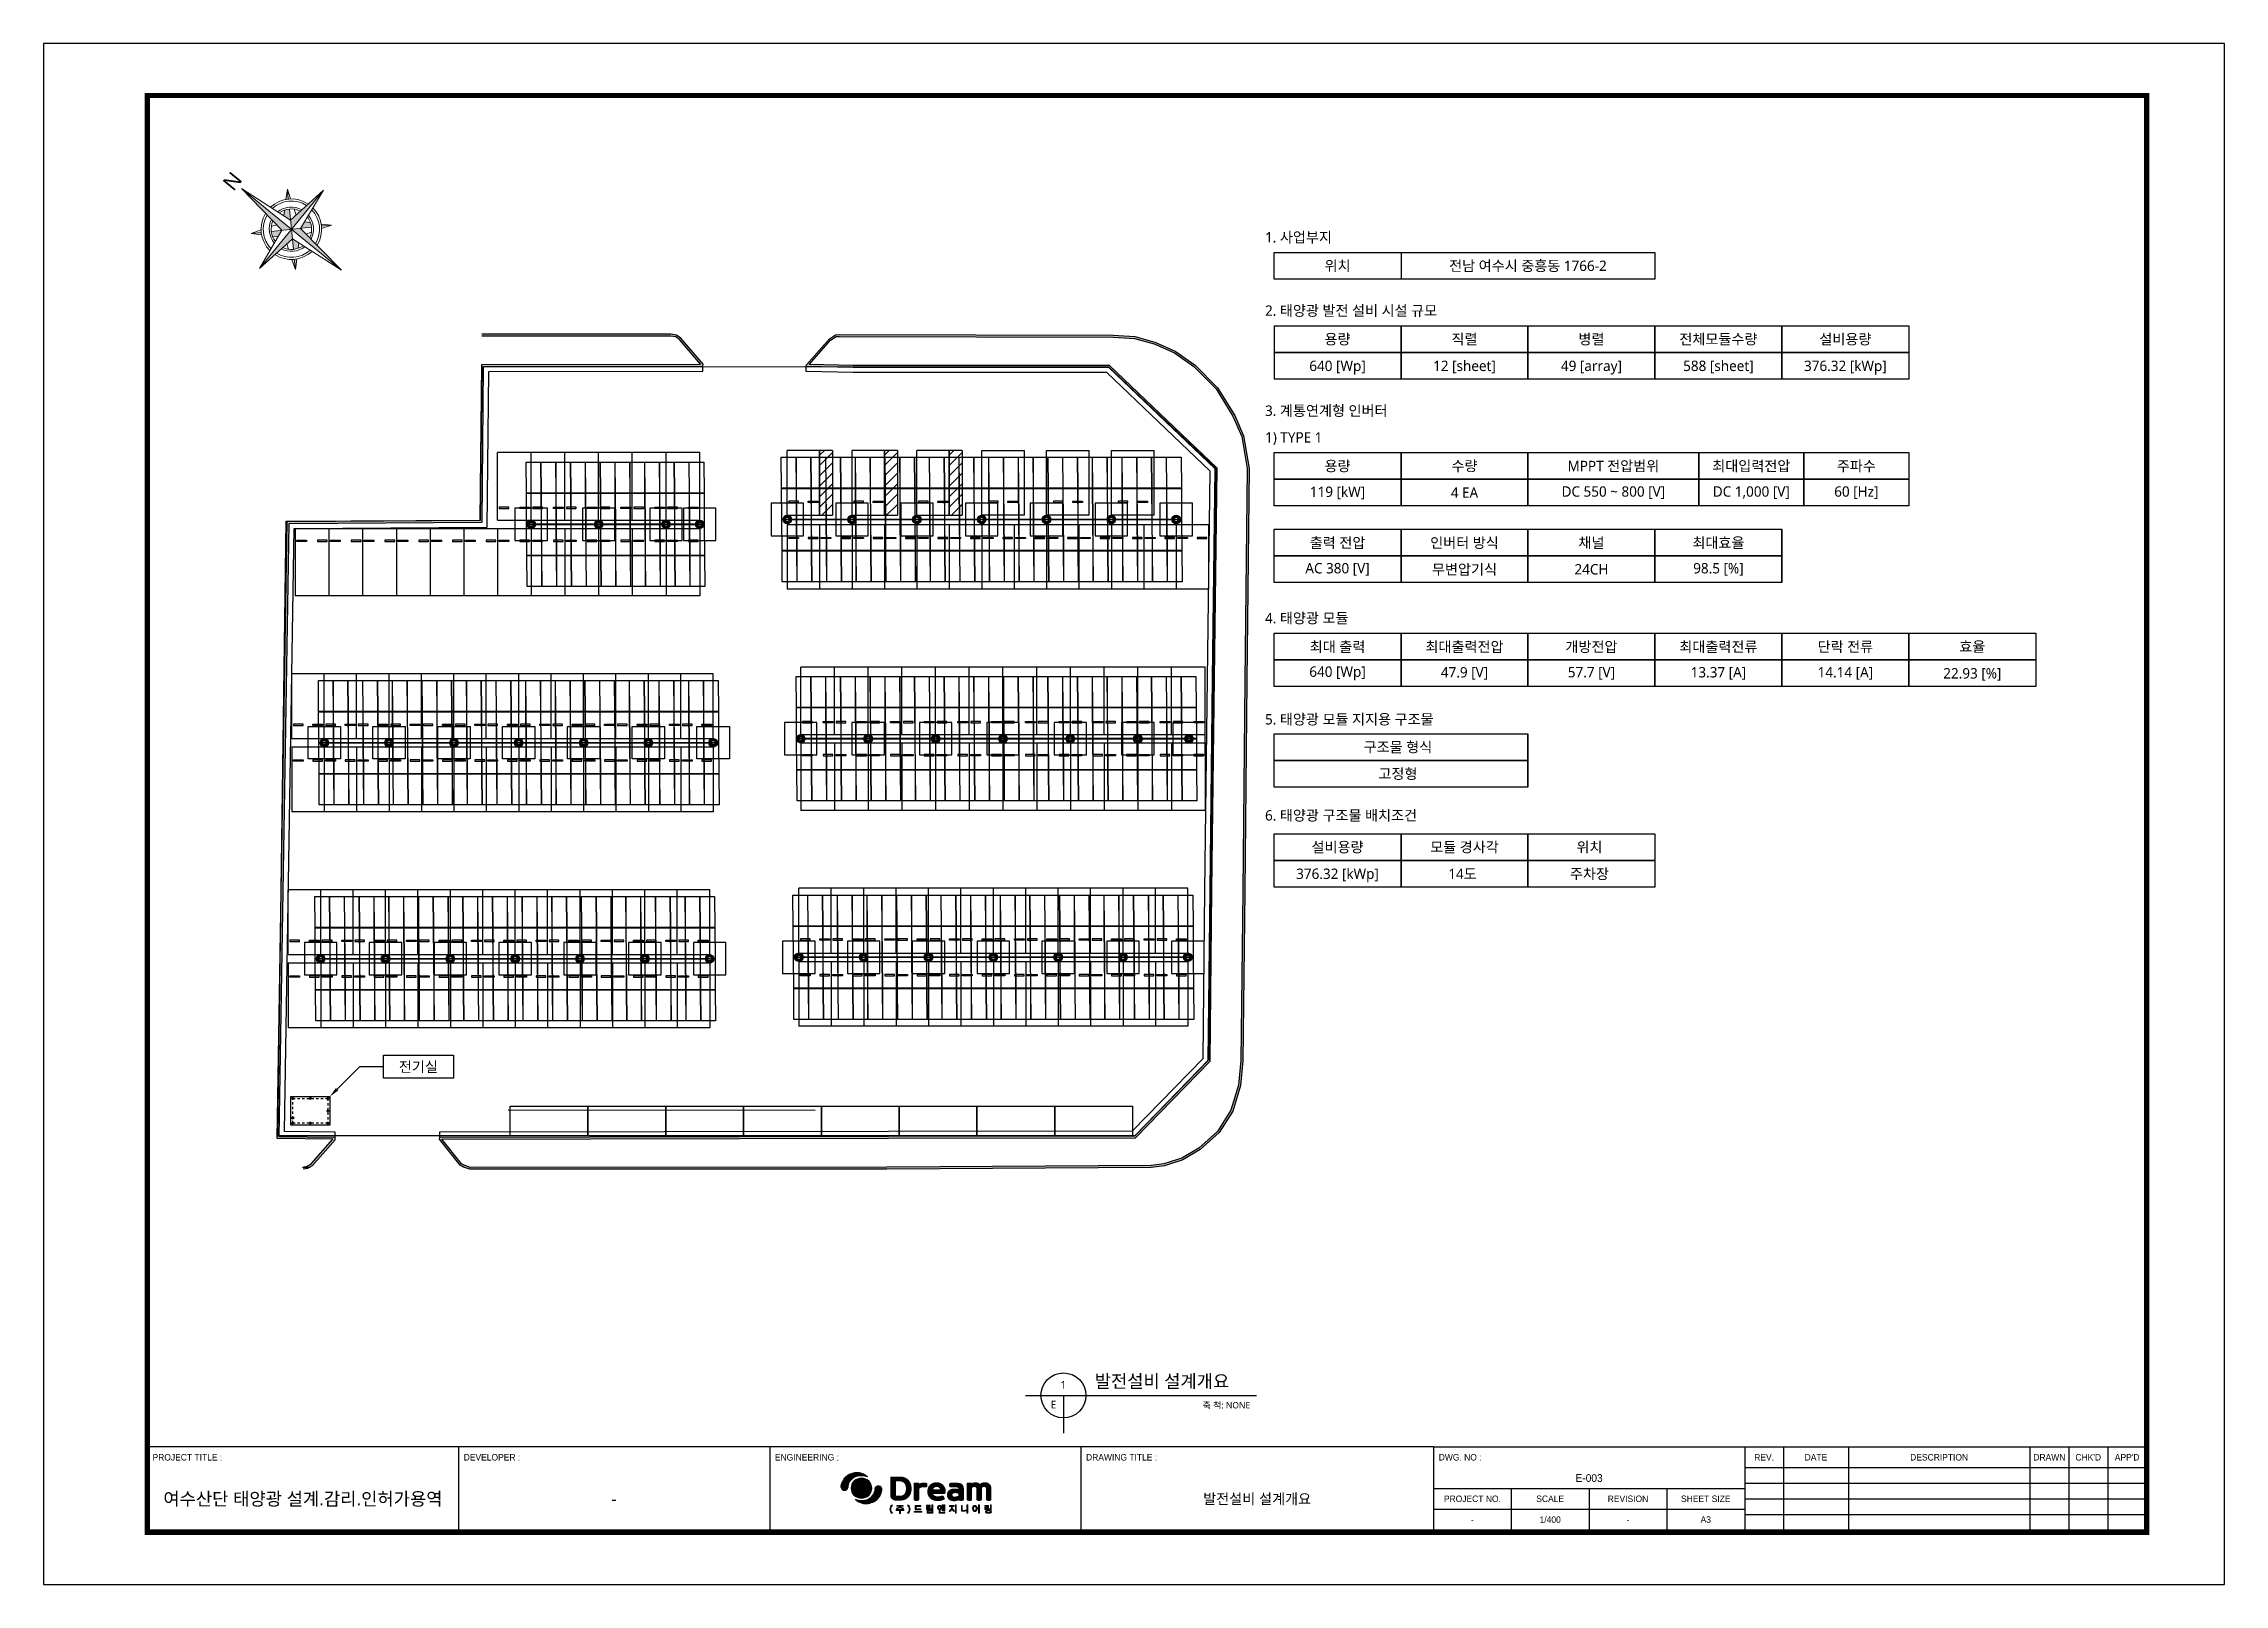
# Model space of a CAD drawing. Header units: millimetres. Extents: x 10297564 to 11610295, y -9287743 to -8409454.
# Drawn here: x 10549864 to 10718064, y -8631032 to -8512232 of the extents above; entities that cross this region are included whole.
import ezdxf
from ezdxf.enums import TextEntityAlignment as Align

# ---------------------------------------------------------------- set-up
doc = ezdxf.new("R2010")
doc.units = ezdxf.units.MM
doc.header["$LTSCALE"] = 100
doc.linetypes.add('HIDDEN', pattern=[2, 1, -1])
for name, color, linetype in [('_도곽_마크', 7, 'Continuous'), ('BOX', 7, 'Continuous'), ('BOX_Def', 8, 'Continuous'), ('D-TEXT2', 7, 'Continuous'), ('E-BACK', 8, 'Continuous'), ('E-TEXT', 7, 'Continuous'), ('E1', 1, 'Continuous'), ('module', 5, 'Continuous'), ('TEXTLINE', 1, 'Continuous')]:
    doc.layers.add(name, color=color, linetype=linetype)
doc.layers.add('DIJ1-TEXT', color=7, linetype='Continuous', lineweight=5)
doc.layers.add('TITLE', color=7, linetype='Continuous', lineweight=0)
doc.styles.add('MG', font='malgun.ttf')
doc.styles.add('RomanS', font='Dotum.ttf')
doc.styles.get("Standard").update_dxf_attribs({"font": 'arial.ttf'})
doc.styles.add('TITLE', font='H2GTRE.TTF')

msp = doc.modelspace()

# ---------------------------------------------------------------- texts
at = {"layer": 'D-TEXT2', "color": 0, "style": 'MG'}
msp.add_text('발전설비 설계개요', height=1000, dxfattribs=at).set_placement((10630930.7, -8615872.2))
for s, p in [('E', (10627753.1, -8617469.7)), ('1', (10628520.3, -8615939.4))]:
    msp.add_text(s, height=600, dxfattribs=at).set_placement(p, align=Align.CENTER)
msp.add_text('축 척: NONE', height=500, dxfattribs=at).set_placement((10642915.4, -8617216.2), align=Align.MIDDLE_RIGHT)
at = {"layer": 'DIJ1-TEXT', "color": 2, "style": 'RomanS'}
for s, height, p in [('E-003', 600, (10669064, -8622831.8)), ('발전설비 설계개요', 800, (10643464, -8624431.8)), ('1/400', 500, (10666064, -8626031.8)), ('A3', 500, (10678064, -8626031.8))]:
    msp.add_text(s, height=height, dxfattribs=at).set_placement(p, align=Align.MIDDLE)
for p in [(10660064, -8626031.8), (10672064, -8626031.8)]:
    msp.add_text('-', height=500, dxfattribs=at).set_placement(p, align=Align.MIDDLE_CENTER)
at = {"layer": 'E-TEXT', "style": 'MG'}
for s, p in [('1. 사업부지', (10644070.8, -8527562.1)), ('2. 태양광 발전 설비 시설 규모', (10644070.8, -8533219.3)), ('3. 계통연계형 인버터', (10644070.8, -8540933.5)), ('1) TYPE 1', (10644070.8, -8542990.7)), ('4. 태양광 모듈', (10644070.8, -8556926.7)), ('5. 태양광 모듈 지지용 구조물', (10644070.8, -8564729)), ('6. 태양광 구조물 배치조건', (10644070.8, -8572137.1))]:
    msp.add_text(s, height=800, dxfattribs=at).set_placement(p)
for s, p in [('위치', (10649662.2, -8529362.9)), ('전남 여수시 중흥동 1766-2', (10664350.4, -8529362.9)), ('용량', (10649662.2, -8535020.1)), ('직렬', (10659454.3, -8535020.1)), ('병렬', (10669246.4, -8535020.1)), ('전체모듈수량', (10679038.6, -8535020.1)), ('설비용량', (10688830.7, -8535020.1)), ('640 [Wp]', (10649662.2, -8537077.2)), ('12 [sheet]', (10659454.3, -8537077.2)), ('49 [array]', (10669246.4, -8537077.2)), ('588 [sheet]', (10679038.6, -8537077.2)), ('376.32 [kWp]', (10688830.7, -8537077.2)), ('수량', (10659454.3, -8544791.5)), ('효율', (10698622.8, -8558727.5)), ('22.93 [%%%]', (10698622.8, -8560784.7)), ('구조물 형식', (10654321.6, -8566467.1)), ('고정형', (10654321.6, -8568524.2)), ('설비용량', (10649662.2, -8574181.4)), ('모듈 경사각', (10659454.3, -8574181.4)), ('376.32 [kWp]', (10649662.2, -8576238.5))]:
    msp.add_text(s, height=800, dxfattribs=at).set_placement(p, align=Align.MIDDLE_CENTER)
for s, p in [('용량', (10649662.2, -8544791.5)), ('MPPT 전압범위', (10670938.5, -8544791.5)), ('최대입력전압', (10681576.6, -8544791.5)), ('주파수', (10689676.7, -8544791.5)), ('119 [kW]', (10649662.2, -8546848.7)), ('4 EA', (10659454.3, -8546848.7)), ('DC 550 ~ 800 [V]', (10670938.5, -8546848.7)), ('DC 1,000 [V]', (10681576.6, -8546848.7)), ('60 [Hz]', (10689676.7, -8546848.7)), ('출력 전압', (10649662.2, -8550705.8)), ('인버터 방식', (10659454.3, -8550705.8)), ('채널', (10669246.4, -8550705.8)), ('최대효율', (10679038.6, -8550705.8)), ('AC 380 [V]', (10649662.2, -8552762.9)), ('무변압기식', (10659454.3, -8552762.9)), ('24CH', (10669246.4, -8552762.9)), ('98.5 [%%%]', (10679038.6, -8552762.9)), ('최대 출력', (10649662.2, -8558727.5)), ('최대출력전압', (10659454.3, -8558727.5)), ('개방전압', (10669246.4, -8558727.5)), ('최대출력전류', (10679038.6, -8558727.5)), ('단락 전류', (10688830.7, -8558727.5)), ('640 [Wp]', (10649662.2, -8560784.7)), ('47.9 [V]', (10659454.3, -8560784.7)), ('57.7 [V]', (10669246.4, -8560784.7)), ('13.37 [A]', (10679038.6, -8560784.7)), ('14.14 [A]', (10688830.7, -8560784.7)), ('위치', (10669092.1, -8574181.4)), ('14도', (10659300, -8576238.5)), ('주차장', (10669092.1, -8576238.5)), ('전기실', (10578770.2, -8591117.2))]:
    msp.add_text(s, height=800, dxfattribs=at).set_placement(p, align=Align.MIDDLE)

# ---------------------------------------------------------------- blocks, each defined once
blk = doc.blocks.new('ns')
h = blk.add_hatch(color=252)
h.dxf.hatch_style = 1
h.paths.add_polyline_path([(-129, 129), (0, 0), (0, 1244)])
h.paths.add_polyline_path([(-445, 377, -0.0207), (-413, 413), (-550, 550)])
h.paths.add_polyline_path([(-271, 108), (-129, 129), (-276, 276, 0.060161), (-333, 202)])
h.paths.add_polyline_path([(-974, 0), (-129, -129), (0, 0)])
h.paths.add_polyline_path([(974, 0), (125, 125), (0, 0)])
h.paths.add_polyline_path([(0, -1244), (125, -125), (0, 0)])
h.paths.add_polyline_path([(-274, -274, 0.060454), (-200, -331), (-112, -275), (-129, -129)])
h.paths.add_polyline_path([(-378, -441, -0.020641), (-413, -408), (-550, -550)])
h.paths.add_polyline_path([(276, -276, 0.059807), (334, -203), (272, -104), (125, -125)])
h.paths.add_polyline_path([(550, -550), (443, -381, -0.018915), (413, -413)])
h.paths.add_polyline_path([(278, 278, 0.059464), (205, 335), (109, 275), (125, 125)])
h.paths.add_polyline_path([(380, 447, -0.018981), (413, 417), (550, 550)])
at = {"lineweight": 0}
for points in [[(974, 0), (125, 125), (0, 1244), (-129, 129), (-974, 0), (-129, -129), (0, -1244), (125, -125)], [(550, 550), (413, 417)], [(550, -550), (413, -413)]]:
    blk.add_lwpolyline(points, close=True, dxfattribs=at)
for points in [[(0, 1244), (0, -1244)], [(-413, 413), (-550, 550), (-378, 446)], [(-550, 550), (-445, 377)], [(380, 447), (550, 550), (445, 383)], [(974, 0), (-974, 0)], [(-333, 202), (-271, 108)], [(275, -275), (-276, 276)], [(278, 278), (-274, -274)], [(-203, 334), (-113, 275)], [(205, 335), (108, 275)], [(335, 205), (269, 104)], [(-550, -550), (-444, -375)], [(-413, -408), (-550, -550), (-378, -441)], [(-332, -199), (-274, -107)], [(-200, -331), (-113, -275)], [(202, -333), (108, -275)], [(334, -203), (272, -104)], [(380, -443), (550, -550), (443, -381)]]:
    blk.add_lwpolyline(points, dxfattribs=at)
for radius, start, end in [(584, 97.7999, 174.2725), (543, 98.9028, 173.1682), (584, 5.4454, 82.9195), (543, 6.5027, 81.8922), (426, 103.3322, 168.7326), (390, 105.2678, 166.7943), (426, 10.7442, 77.774), (390, 12.5947, 75.9793), (584, 186.1795, 262.1474), (543, 187.3203, 261.0403), (426, 191.9064, 256.5934), (390, 193.9132, 254.6499), (584, 277.1311, 354.1034), (543, 278.1625, 353.01), (426, 282.2972, 348.6196), (390, 284.0994, 346.7018)]:
    blk.add_arc((2, 2), radius, start, end, dxfattribs=at)
at = {"insert": (0, 1469), "char_height": 292, "attachment_point": 5}
blk.add_mtext('N', dxfattribs=at)
blk = doc.blocks.new('ANCHOR_BOLT-PLAN-M24')
at = {"layer": 'E-BACK'}
for p, q in [((-26, 0), (26, 0)), ((-20, -4), (-18, 3)), ((0, 21), (-18, 10)), ((-18, 10), (-18, -10)), ((-13, 16), (-15, 12)), ((-13, 16), (-6, 17)), ((0, 26), (0, -26)), ((18, 10), (0, 21)), ((7, 20), (3, 19)), ((7, 20), (12, 14)), ((18, -10), (18, 10)), ((20, 4), (18, 7)), ((20, 4), (18, -3)), ((-20, -4), (-18, -7)), ((-18, -10), (0, -21)), ((-7, -20), (-12, -14)), ((-7, -20), (-3, -19)), ((0, -21), (18, -10)), ((13, -16), (6, -17)), ((13, -16), (15, -12))]:
    blk.add_line(p, q, dxfattribs=at)
for radius in [22, 12]:
    blk.add_circle((0, 0), radius, dxfattribs=at)
blk = doc.blocks.new('Arrow_Circle')
blk.add_circle((0, 0), 1)
blk = doc.blocks.new('DREAM_CI')
at = {"linetype": 'ByBlock', "true_color": 0x122a88}
for points in [[(39.14, -3.72, -0.068886), (40.33, -3.38, -0.045364), (41.28, -3.33, -0.033233), (42.3, -3.42, -0.017759), (42.95, -3.55, -0.010246), (43.28, -3.64, -0.00636), (43.65, -3.74, 0.083759), (42.11, -2.66, 0.10346), (40.02, -2.12, 0.181699), (35.66, -3.57, 0.178184), (33.75, -7.13, 0.194012), (34.08, -8.4, 0.604488), (36.36, -7.75, 0.035127), (36.38, -7.55, -0.061322), (36.49, -6.73, -0.142673), (37.76, -4.64, -0.088034)], [(48.96, -8.76, 0.194012), (48.63, -7.49, 0.604488), (46.34, -8.14, 0.035127), (46.32, -8.34, -0.061322), (46.21, -9.16, -0.142673), (44.95, -11.25, -0.088034), (43.56, -12.17, -0.068886), (42.37, -12.51, -0.045364), (41.43, -12.56, -0.033233), (40.41, -12.47, -0.017759), (39.75, -12.34, -0.010246), (39.43, -12.25, -0.00636), (39.06, -12.15, 0.083759), (40.6, -13.23, 0.10346), (42.68, -13.77, 0.181699), (47.05, -12.32, 0.178184)], [(62.65, -6.13), (61.01, -6.13), (61.01, -12.14), (61.01, -12.16), (61.01, -12.17), (61.01, -12.19), (61.01, -12.2), (61.02, -12.22), (61.02, -12.23), (61.03, -12.25), (61.03, -12.26), (61.04, -12.27), (61.05, -12.29), (61.05, -12.3), (61.06, -12.31), (61.07, -12.32), (61.08, -12.33), (61.09, -12.34), (61.11, -12.35), (61.12, -12.36), (61.13, -12.37), (61.15, -12.38), (61.16, -12.39), (61.18, -12.4), (61.19, -12.41), (61.21, -12.42), (61.23, -12.42), (61.25, -12.43), (61.28, -12.44), (61.3, -12.44), (61.33, -12.45), (61.35, -12.45), (61.38, -12.46), (61.41, -12.46), (61.44, -12.47), (61.47, -12.47), (61.51, -12.48), (61.54, -12.48), (61.58, -12.48), (61.62, -12.48), (61.66, -12.48), (61.7, -12.49), (61.74, -12.49), (61.78, -12.49), (61.83, -12.49), (61.87, -12.49), (61.92, -12.49), (61.96, -12.49), (62, -12.48), (62.04, -12.48), (62.08, -12.48), (62.11, -12.48), (62.15, -12.48), (62.18, -12.47), (62.22, -12.47), (62.25, -12.46), (62.28, -12.46), (62.3, -12.45), (62.33, -12.45), (62.36, -12.44), (62.38, -12.44), (62.4, -12.43), (62.42, -12.42), (62.44, -12.42), (62.46, -12.41), (62.48, -12.4), (62.5, -12.39), (62.51, -12.38), (62.52, -12.37), (62.54, -12.36), (62.55, -12.35), (62.56, -12.34), (62.57, -12.33), (62.58, -12.32), (62.59, -12.31), (62.6, -12.3), (62.61, -12.29), (62.62, -12.27), (62.63, -12.26), (62.63, -12.25), (62.64, -12.23), (62.64, -12.22), (62.64, -12.2), (62.65, -12.19), (62.65, -12.17), (62.65, -12.16), (62.65, -12.14), (62.65, -8.44), (62.68, -8.3), (62.72, -8.18), (62.78, -8.07), (62.86, -7.95), (62.95, -7.86), (63.04, -7.78), (63.15, -7.7), (63.26, -7.64), (63.38, -7.58), (63.51, -7.54), (63.64, -7.51), (63.77, -7.49), (63.88, -7.48), (65.34, -7.48), (65.36, -7.48), (65.38, -7.48), (65.4, -7.48), (65.42, -7.48), (65.44, -7.47), (65.45, -7.47), (65.47, -7.47), (65.49, -7.46), (65.5, -7.45), (65.52, -7.45), (65.53, -7.44), (65.54, -7.43), (65.56, -7.43), (65.57, -7.42), (65.58, -7.41), (65.59, -7.4), (65.6, -7.39), (65.61, -7.38), (65.62, -7.36), (65.63, -7.35), (65.64, -7.34), (65.65, -7.32), (65.65, -7.31), (65.66, -7.29), (65.67, -7.27), (65.67, -7.25), (65.68, -7.23), (65.68, -7.21), (65.69, -7.19), (65.69, -7.17), (65.7, -7.14), (65.7, -7.12), (65.71, -7.09), (65.71, -7.06), (65.71, -7.03), (65.71, -7), (65.72, -6.97), (65.72, -6.94), (65.72, -6.91), (65.72, -6.87), (65.72, -6.84), (65.72, -6.8), (65.72, -6.76), (65.72, -6.73), (65.72, -6.69), (65.72, -6.66), (65.72, -6.62), (65.71, -6.59), (65.71, -6.56), (65.71, -6.53), (65.71, -6.51), (65.7, -6.48), (65.7, -6.45), (65.69, -6.43), (65.69, -6.41), (65.68, -6.39), (65.68, -6.36), (65.67, -6.35), (65.67, -6.33), (65.66, -6.31), (65.65, -6.29), (65.65, -6.28), (65.64, -6.26), (65.63, -6.25), (65.62, -6.24), (65.61, -6.23), (65.6, -6.22), (65.59, -6.21), (65.58, -6.2), (65.57, -6.19), (65.56, -6.18), (65.54, -6.17), (65.53, -6.16), (65.52, -6.16), (65.5, -6.15), (65.49, -6.15), (65.47, -6.14), (65.45, -6.14), (65.44, -6.13), (65.42, -6.13), (65.4, -6.13), (65.38, -6.13), (65.36, -6.13), (65.34, -6.13), (64.07, -6.13), (64.03, -6.13), (63.99, -6.13), (63.95, -6.13), (63.92, -6.13), (63.88, -6.14), (63.84, -6.14), (63.8, -6.15), (63.77, -6.15), (63.73, -6.16), (63.69, -6.17), (63.65, -6.18), (63.62, -6.18), (63.58, -6.19), (63.54, -6.21), (63.5, -6.22), (63.46, -6.23), (63.43, -6.24), (63.39, -6.26), (63.35, -6.27), (63.31, -6.29), (63.28, -6.3), (63.24, -6.32), (63.2, -6.34), (63.17, -6.36), (63.13, -6.38), (63.1, -6.4), (63.06, -6.42), (63.03, -6.44), (63, -6.46), (62.97, -6.49), (62.94, -6.51), (62.91, -6.54), (62.88, -6.56), (62.85, -6.59), (62.82, -6.61), (62.79, -6.64), (62.77, -6.67), (62.74, -6.7), (62.72, -6.73), (62.69, -6.76), (62.67, -6.79), (62.65, -6.82)], [(80.69, -6.13), (80.69, -12.14), (80.69, -12.16), (80.69, -12.17), (80.7, -12.19), (80.7, -12.2), (80.7, -12.22), (80.71, -12.23), (80.71, -12.25), (80.72, -12.26), (80.72, -12.27), (80.73, -12.29), (80.74, -12.3), (80.75, -12.31), (80.76, -12.32), (80.77, -12.33), (80.78, -12.34), (80.79, -12.35), (80.8, -12.36), (80.82, -12.37), (80.83, -12.38), (80.85, -12.39), (80.86, -12.4), (80.88, -12.41), (80.9, -12.42), (80.92, -12.42), (80.94, -12.43), (80.96, -12.44), (80.99, -12.44), (81.01, -12.45), (81.04, -12.45), (81.07, -12.46), (81.1, -12.46), (81.13, -12.47), (81.16, -12.47), (81.19, -12.48), (81.23, -12.48), (81.26, -12.48), (81.3, -12.48), (81.34, -12.48), (81.38, -12.49), (81.43, -12.49), (81.47, -12.49), (81.51, -12.49), (81.56, -12.49), (81.6, -12.49), (81.64, -12.49), (81.69, -12.48), (81.73, -12.48), (81.76, -12.48), (81.8, -12.48), (81.83, -12.48), (81.87, -12.47), (81.9, -12.47), (81.93, -12.46), (81.96, -12.46), (81.99, -12.45), (82.02, -12.45), (82.04, -12.44), (82.07, -12.44), (82.09, -12.43), (82.11, -12.42), (82.13, -12.42), (82.15, -12.41), (82.16, -12.4), (82.18, -12.39), (82.2, -12.38), (82.21, -12.37), (82.22, -12.36), (82.24, -12.35), (82.25, -12.34), (82.26, -12.33), (82.27, -12.32), (82.28, -12.31), (82.29, -12.3), (82.3, -12.29), (82.3, -12.27), (82.31, -12.26), (82.32, -12.25), (82.32, -12.23), (82.33, -12.22), (82.33, -12.2), (82.33, -12.19), (82.33, -12.17), (82.33, -12.16), (82.34, -12.14), (82.34, -8.04), (82.34, -8), (82.34, -7.97), (82.35, -7.94), (82.36, -7.9), (82.37, -7.87), (82.38, -7.85), (82.39, -7.82), (82.41, -7.79), (82.42, -7.76), (82.44, -7.74), (82.45, -7.72), (82.47, -7.69), (82.49, -7.67), (82.51, -7.65), (82.53, -7.63), (82.55, -7.61), (82.57, -7.58), (82.59, -7.56), (82.62, -7.54), (82.64, -7.52), (82.67, -7.5), (82.7, -7.49), (82.73, -7.47), (82.75, -7.45), (82.78, -7.44), (82.81, -7.42), (82.85, -7.41), (82.88, -7.39), (82.91, -7.38), (82.94, -7.37), (82.98, -7.36), (83.01, -7.35), (83.05, -7.34), (83.09, -7.33), (83.13, -7.33), (83.17, -7.32), (83.21, -7.32), (83.25, -7.32), (83.28, -7.32), (83.33, -7.32), (83.37, -7.32), (83.41, -7.32), (83.45, -7.33), (83.49, -7.33), (83.53, -7.34), (83.57, -7.34), (83.6, -7.35), (83.64, -7.36), (83.68, -7.37), (83.71, -7.38), (83.75, -7.39), (83.78, -7.4), (83.81, -7.41), (83.85, -7.43), (83.88, -7.44), (83.91, -7.46), (83.94, -7.48), (83.97, -7.49), (84, -7.51), (84.02, -7.53), (84.05, -7.55), (84.07, -7.58), (84.1, -7.6), (84.12, -7.62), (84.14, -7.64), (84.16, -7.67), (84.18, -7.69), (84.2, -7.71), (84.21, -7.74), (84.23, -7.77), (84.24, -7.79), (84.25, -7.82), (84.26, -7.85), (84.27, -7.87), (84.28, -7.9), (84.29, -7.93), (84.3, -7.96), (84.3, -7.99), (84.3, -8.02), (84.31, -8.05), (84.31, -8.08), (84.31, -12.14), (84.31, -12.16), (84.31, -12.17), (84.31, -12.19), (84.31, -12.2), (84.32, -12.22), (84.32, -12.23), (84.33, -12.25), (84.33, -12.26), (84.34, -12.27), (84.35, -12.29), (84.35, -12.3), (84.36, -12.31), (84.37, -12.32), (84.38, -12.33), (84.39, -12.34), (84.41, -12.35), (84.42, -12.36), (84.43, -12.37), (84.45, -12.38), (84.46, -12.39), (84.48, -12.4), (84.49, -12.41), (84.51, -12.42), (84.53, -12.42), (84.55, -12.43), (84.58, -12.44), (84.6, -12.44), (84.63, -12.45), (84.65, -12.45), (84.68, -12.46), (84.71, -12.46), (84.74, -12.47), (84.77, -12.47), (84.81, -12.48), (84.84, -12.48), (84.88, -12.48), (84.92, -12.48), (84.96, -12.48), (85, -12.49), (85.04, -12.49), (85.08, -12.49), (85.13, -12.49), (85.17, -12.49), (85.22, -12.49), (85.26, -12.49), (85.3, -12.48), (85.34, -12.48), (85.38, -12.48), (85.41, -12.48), (85.45, -12.48), (85.48, -12.47), (85.52, -12.47), (85.55, -12.46), (85.58, -12.46), (85.6, -12.45), (85.63, -12.45), (85.66, -12.44), (85.68, -12.44), (85.7, -12.43), (85.72, -12.42), (85.74, -12.42), (85.76, -12.41), (85.78, -12.4), (85.8, -12.39), (85.81, -12.38), (85.82, -12.37), (85.84, -12.36), (85.85, -12.35), (85.86, -12.34), (85.87, -12.33), (85.88, -12.32), (85.89, -12.31), (85.9, -12.3), (85.91, -12.29), (85.92, -12.27), (85.92, -12.26), (85.93, -12.25), (85.94, -12.23), (85.94, -12.22), (85.94, -12.2), (85.95, -12.19), (85.95, -12.17), (85.95, -12.16), (85.95, -12.14), (85.95, -8.05), (85.95, -8.02), (85.96, -7.98), (85.96, -7.95), (85.97, -7.92), (85.98, -7.89), (85.98, -7.87), (85.99, -7.84), (86.01, -7.81), (86.02, -7.78), (86.03, -7.76), (86.05, -7.73), (86.06, -7.71), (86.08, -7.68), (86.1, -7.66), (86.11, -7.64), (86.13, -7.61), (86.15, -7.59), (86.18, -7.57), (86.2, -7.55), (86.22, -7.53), (86.25, -7.51), (86.27, -7.49), (86.3, -7.47), (86.33, -7.45), (86.36, -7.43), (86.39, -7.42), (86.42, -7.4), (86.45, -7.39), (86.48, -7.37), (86.51, -7.36), (86.55, -7.35), (86.58, -7.34), (86.62, -7.33), (86.66, -7.32), (86.7, -7.32), (86.74, -7.31), (86.78, -7.31), (86.82, -7.31), (86.86, -7.31), (86.91, -7.31), (86.95, -7.31), (86.99, -7.31), (87.03, -7.32), (87.07, -7.32), (87.11, -7.32), (87.15, -7.33), (87.19, -7.34), (87.22, -7.35), (87.26, -7.35), (87.29, -7.36), (87.33, -7.38), (87.36, -7.39), (87.39, -7.4), (87.42, -7.41), (87.45, -7.43), (87.48, -7.44), (87.51, -7.46), (87.54, -7.48), (87.57, -7.5), (87.6, -7.52), (87.62, -7.54), (87.65, -7.56), (87.67, -7.58), (87.7, -7.6), (87.72, -7.62), (87.74, -7.65), (87.76, -7.67), (87.77, -7.69), (87.79, -7.72), (87.8, -7.74), (87.82, -7.77), (87.83, -7.8), (87.84, -7.82), (87.85, -7.85), (87.86, -7.88), (87.87, -7.91), (87.87, -7.94), (87.88, -7.97), (87.88, -8), (87.88, -8.03), (87.88, -8.06), (87.88, -12.14), (87.88, -12.16), (87.88, -12.17), (87.89, -12.19), (87.89, -12.2), (87.89, -12.22), (87.9, -12.23), (87.9, -12.25), (87.91, -12.26), (87.91, -12.27), (87.92, -12.29), (87.93, -12.3), (87.94, -12.31), (87.95, -12.32), (87.96, -12.33), (87.97, -12.34), (87.98, -12.35), (87.99, -12.36), (88.01, -12.37), (88.02, -12.38), (88.04, -12.39), (88.05, -12.4), (88.07, -12.41), (88.09, -12.42), (88.11, -12.42), (88.13, -12.43), (88.15, -12.44), (88.18, -12.44), (88.2, -12.45), (88.23, -12.45), (88.26, -12.46), (88.29, -12.46), (88.32, -12.47), (88.35, -12.47), (88.38, -12.48), (88.42, -12.48), (88.45, -12.48), (88.49, -12.48), (88.53, -12.48), (88.57, -12.49), (88.61, -12.49), (88.66, -12.49), (88.7, -12.49), (88.75, -12.49), (88.79, -12.49), (88.83, -12.49), (88.88, -12.48), (88.91, -12.48), (88.95, -12.48), (88.99, -12.48), (89.02, -12.48), (89.06, -12.47), (89.09, -12.47), (89.12, -12.46), (89.15, -12.46), (89.18, -12.45), (89.21, -12.45), (89.23, -12.44), (89.26, -12.44), (89.28, -12.43), (89.3, -12.42), (89.32, -12.42), (89.34, -12.41), (89.35, -12.4), (89.37, -12.39), (89.39, -12.38), (89.4, -12.37), (89.41, -12.36), (89.43, -12.35), (89.44, -12.34), (89.45, -12.33), (89.46, -12.32), (89.47, -12.31), (89.48, -12.3), (89.49, -12.29), (89.49, -12.27), (89.5, -12.26), (89.51, -12.25), (89.51, -12.23), (89.52, -12.22), (89.52, -12.2), (89.52, -12.19), (89.52, -12.17), (89.52, -12.16), (89.53, -12.14), (89.53, -8.16), (89.52, -8.12), (89.52, -8.08), (89.52, -8.04), (89.52, -8), (89.52, -7.96), (89.51, -7.92), (89.51, -7.88), (89.51, -7.84), (89.5, -7.8), (89.49, -7.76), (89.49, -7.72), (89.48, -7.68), (89.47, -7.65), (89.47, -7.61), (89.46, -7.57), (89.45, -7.53), (89.44, -7.49), (89.43, -7.45), (89.42, -7.41), (89.4, -7.37), (89.39, -7.34), (89.38, -7.3), (89.37, -7.26), (89.35, -7.22), (89.34, -7.19), (89.32, -7.15), (89.3, -7.12), (89.29, -7.08), (89.27, -7.05), (89.25, -7.01), (89.23, -6.98), (89.21, -6.94), (89.19, -6.91), (89.17, -6.88), (89.15, -6.84), (89.13, -6.81), (89.11, -6.78), (89.08, -6.75), (89.06, -6.72), (89.03, -6.69), (89.01, -6.66), (88.98, -6.63), (88.95, -6.6), (88.93, -6.57), (88.9, -6.54), (88.87, -6.52), (88.84, -6.49), (88.81, -6.46), (88.78, -6.44), (88.75, -6.41), (88.72, -6.39), (88.68, -6.37), (88.65, -6.34), (88.61, -6.32), (88.58, -6.3), (88.54, -6.28), (88.51, -6.26), (88.47, -6.24), (88.43, -6.22), (88.39, -6.2), (88.35, -6.18), (88.31, -6.16), (88.27, -6.14), (88.23, -6.13), (88.19, -6.11), (88.15, -6.09), (88.1, -6.08), (88.06, -6.07), (88.02, -6.05), (87.97, -6.04), (87.92, -6.03), (87.88, -6.02), (87.83, -6.01), (87.78, -6), (87.73, -6), (87.68, -5.99), (87.63, -5.98), (87.58, -5.98), (87.53, -5.97), (87.48, -5.97), (87.43, -5.97), (87.37, -5.97), (87.32, -5.96), (87.26, -5.96), (87.2, -5.96), (87.14, -5.97), (87.08, -5.97), (87.02, -5.97), (86.96, -5.97), (86.91, -5.98), (86.85, -5.99), (86.79, -5.99), (86.74, -6), (86.69, -6.01), (86.63, -6.02), (86.58, -6.03), (86.53, -6.04), (86.48, -6.05), (86.43, -6.06), (86.39, -6.08), (86.34, -6.09), (86.29, -6.11), (86.25, -6.12), (86.21, -6.14), (86.16, -6.16), (86.12, -6.18), (86.08, -6.2), (86.04, -6.22), (86, -6.24), (85.96, -6.26), (85.92, -6.28), (85.89, -6.3), (85.85, -6.33), (85.81, -6.35), (85.78, -6.37), (85.74, -6.4), (85.71, -6.42), (85.67, -6.44), (85.64, -6.47), (85.61, -6.5), (85.58, -6.52), (85.55, -6.55), (85.52, -6.57), (85.49, -6.6), (85.46, -6.63), (85.43, -6.66), (85.41, -6.63), (85.39, -6.61), (85.36, -6.58), (85.34, -6.56), (85.32, -6.53), (85.29, -6.51), (85.26, -6.49), (85.24, -6.46), (85.21, -6.44), (85.18, -6.42), (85.15, -6.39), (85.12, -6.37), (85.08, -6.35), (85.05, -6.33), (85.01, -6.3), (84.98, -6.28), (84.94, -6.26), (84.9, -6.24), (84.87, -6.22), (84.83, -6.2), (84.79, -6.18), (84.75, -6.16), (84.7, -6.14), (84.66, -6.12), (84.62, -6.1), (84.58, -6.09), (84.53, -6.07), (84.49, -6.06), (84.44, -6.05), (84.4, -6.03), (84.35, -6.02), (84.31, -6.01), (84.26, -6), (84.22, -5.99), (84.17, -5.99), (84.12, -5.98), (84.07, -5.98), (84.03, -5.97), (83.98, -5.97), (83.93, -5.97), (83.88, -5.96), (83.83, -5.96), (83.77, -5.96), (83.72, -5.97), (83.66, -5.97), (83.61, -5.97), (83.56, -5.97), (83.51, -5.98), (83.46, -5.98), (83.41, -5.99), (83.36, -6), (83.32, -6), (83.27, -6.01), (83.23, -6.02), (83.19, -6.03), (83.14, -6.04), (83.1, -6.05), (83.06, -6.06), (83.03, -6.08), (82.99, -6.09), (82.95, -6.11), (82.92, -6.12), (82.88, -6.14), (82.85, -6.15), (82.82, -6.17), (82.79, -6.19), (82.76, -6.21), (82.72, -6.22), (82.69, -6.24), (82.66, -6.26), (82.63, -6.28), (82.6, -6.3), (82.58, -6.32), (82.55, -6.34), (82.52, -6.36), (82.49, -6.38), (82.46, -6.41), (82.44, -6.43), (82.41, -6.45), (82.38, -6.47), (82.36, -6.49), (82.33, -6.52), (82.31, -6.54), (82.29, -6.57), (82.29, -6.13)]]:
    blk.add_hatch(color=166, dxfattribs=at).paths.add_polyline_path(points)
at = {"linetype": 'ByBlock', "true_color": 0x8ec31f}
h = blk.add_hatch(color=62, dxfattribs=at)
edge = h.paths.add_edge_path()
edge.add_ellipse((41.35, -7.95), major_axis=(0, 3.82), ratio=0.999894, start_angle=0, end_angle=360)
at = {"linetype": 'ByBlock', "true_color": 0x122a88}
h = blk.add_hatch(color=166, dxfattribs=at)
h.paths.add_polyline_path([(59.62, -9.64), (59.64, -9.56), (59.66, -9.48), (59.68, -9.4), (59.7, -9.32), (59.72, -9.24), (59.74, -9.16), (59.75, -9.08), (59.77, -8.99), (59.78, -8.91), (59.79, -8.82), (59.8, -8.74), (59.81, -8.65), (59.82, -8.56), (59.82, -8.47), (59.83, -8.38), (59.83, -8.29), (59.83, -8.2), (59.83, -8.11), (59.83, -8.02), (59.83, -7.93), (59.83, -7.84), (59.82, -7.75), (59.82, -7.66), (59.81, -7.57), (59.8, -7.49), (59.79, -7.4), (59.78, -7.32), (59.77, -7.23), (59.75, -7.15), (59.74, -7.07), (59.72, -6.98), (59.7, -6.9), (59.68, -6.82), (59.66, -6.74), (59.64, -6.66), (59.62, -6.59), (59.59, -6.51), (59.57, -6.43), (59.54, -6.36), (59.51, -6.28), (59.48, -6.21), (59.45, -6.14), (59.42, -6.07), (59.39, -6), (59.35, -5.93), (59.32, -5.86), (59.28, -5.79), (59.25, -5.72), (59.21, -5.66), (59.17, -5.6), (59.13, -5.53), (59.08, -5.47), (59.04, -5.41), (59, -5.35), (58.95, -5.29), (58.91, -5.23), (58.86, -5.18), (58.81, -5.12), (58.76, -5.07), (58.71, -5.01), (58.66, -4.96), (58.6, -4.91), (58.55, -4.86), (58.49, -4.81), (58.43, -4.76), (58.38, -4.72), (58.32, -4.67), (58.26, -4.63), (58.2, -4.58), (58.13, -4.54), (58.07, -4.5), (58.01, -4.46), (57.94, -4.42), (57.87, -4.38), (57.81, -4.35), (57.74, -4.31), (57.67, -4.28), (57.6, -4.24), (57.52, -4.21), (57.45, -4.18), (57.37, -4.15), (57.3, -4.12), (57.22, -4.09), (57.15, -4.07), (57.07, -4.04), (56.99, -4.02), (56.91, -4), (56.83, -3.98), (56.74, -3.96), (56.66, -3.94), (56.58, -3.93), (56.49, -3.91), (56.41, -3.9), (56.32, -3.89), (56.23, -3.88), (56.15, -3.87), (56.06, -3.86), (55.97, -3.85), (55.88, -3.85), (55.79, -3.85), (55.69, -3.84), (55.6, -3.84), (52.28, -3.84), (52.28, -10.95), (52.28, -10.97), (52.28, -10.98), (52.28, -11), (52.28, -11.02), (52.29, -11.04), (52.29, -11.06), (52.3, -11.08), (52.3, -11.1), (52.31, -11.12), (52.31, -11.15), (52.32, -11.17), (52.33, -11.19), (52.34, -11.21), (52.35, -11.23), (52.36, -11.25), (52.37, -11.28), (52.38, -11.3), (52.4, -11.32), (52.41, -11.35), (52.43, -11.37), (52.44, -11.39), (52.46, -11.42), (52.47, -11.44), (52.49, -11.46), (52.51, -11.49), (52.52, -11.51), (52.54, -11.53), (52.56, -11.55), (52.57, -11.57), (52.59, -11.59), (52.61, -11.62), (52.63, -11.64), (52.65, -11.66), (52.66, -11.68), (52.68, -11.7), (52.7, -11.72), (52.72, -11.74), (52.74, -11.75), (52.76, -11.77), (52.78, -11.79), (52.8, -11.81), (52.82, -11.83), (52.84, -11.85), (52.86, -11.86), (52.88, -11.88), (52.91, -11.9), (52.93, -11.92), (52.95, -11.94), (52.97, -11.96), (53, -11.97), (53.02, -11.99), (53.04, -12.01), (53.07, -12.03), (53.09, -12.05), (53.12, -12.06), (53.15, -12.08), (53.17, -12.1), (53.2, -12.12), (53.23, -12.13), (53.25, -12.15), (53.28, -12.17), (53.31, -12.19), (53.34, -12.2), (53.37, -12.22), (53.4, -12.24), (53.42, -12.25), (53.45, -12.27), (53.48, -12.28), (53.51, -12.29), (53.53, -12.3), (53.56, -12.31), (53.59, -12.32), (53.62, -12.33), (53.64, -12.34), (53.67, -12.35), (53.69, -12.36), (53.72, -12.36), (53.75, -12.37), (53.77, -12.37), (53.8, -12.38), (53.82, -12.38), (53.85, -12.38), (53.87, -12.38), (53.89, -12.38), (55.6, -12.38), (55.69, -12.38), (55.79, -12.38), (55.88, -12.38), (55.97, -12.37), (56.06, -12.37), (56.15, -12.36), (56.23, -12.35), (56.32, -12.34), (56.41, -12.33), (56.49, -12.31), (56.58, -12.3), (56.66, -12.28), (56.74, -12.27), (56.83, -12.25), (56.91, -12.23), (56.99, -12.2), (57.07, -12.18), (57.15, -12.16), (57.22, -12.13), (57.3, -12.1), (57.37, -12.08), (57.45, -12.05), (57.52, -12.02), (57.6, -11.98), (57.67, -11.95), (57.74, -11.92), (57.81, -11.88), (57.87, -11.84), (57.94, -11.81), (58.01, -11.77), (58.07, -11.73), (58.13, -11.69), (58.2, -11.64), (58.26, -11.6), (58.32, -11.56), (58.38, -11.51), (58.43, -11.46), (58.49, -11.42), (58.55, -11.37), (58.6, -11.32), (58.66, -11.27), (58.71, -11.21), (58.76, -11.16), (58.81, -11.1), (58.86, -11.05), (58.91, -10.99), (58.95, -10.93), (59, -10.88), (59.04, -10.82), (59.08, -10.76), (59.13, -10.69), (59.17, -10.63), (59.21, -10.57), (59.25, -10.5), (59.28, -10.44), (59.32, -10.37), (59.35, -10.3), (59.39, -10.23), (59.42, -10.16), (59.45, -10.09), (59.48, -10.02), (59.51, -9.94), (59.54, -9.87), (59.57, -9.79), (59.59, -9.72)])
h.paths.add_polyline_path([(57.95, -9.23), (57.94, -9.28), (57.92, -9.33), (57.91, -9.38), (57.89, -9.42), (57.87, -9.47), (57.86, -9.52), (57.84, -9.56), (57.82, -9.61), (57.8, -9.65), (57.78, -9.7), (57.76, -9.74), (57.74, -9.78), (57.72, -9.83), (57.69, -9.87), (57.67, -9.91), (57.65, -9.95), (57.62, -9.99), (57.6, -10.03), (57.57, -10.07), (57.54, -10.1), (57.51, -10.14), (57.49, -10.18), (57.46, -10.21), (57.43, -10.25), (57.4, -10.28), (57.36, -10.32), (57.33, -10.35), (57.3, -10.38), (57.26, -10.41), (57.23, -10.44), (57.19, -10.47), (57.16, -10.5), (57.12, -10.53), (57.08, -10.56), (57.04, -10.58), (57.01, -10.61), (56.97, -10.64), (56.93, -10.66), (56.88, -10.68), (56.84, -10.71), (56.8, -10.73), (56.76, -10.75), (56.71, -10.77), (56.67, -10.79), (56.62, -10.81), (56.57, -10.83), (56.53, -10.84), (56.48, -10.86), (56.43, -10.87), (56.38, -10.89), (56.33, -10.9), (56.27, -10.91), (56.22, -10.92), (56.17, -10.93), (56.11, -10.94), (56.06, -10.95), (56, -10.95), (55.95, -10.96), (55.89, -10.96), (55.83, -10.96), (55.77, -10.97), (55.71, -10.97), (55.65, -10.97), (54.26, -10.97), (54.23, -10.97), (54.19, -10.96), (54.15, -10.95), (54.12, -10.94), (54.09, -10.92), (54.07, -10.9), (54.05, -10.88), (54.04, -10.85), (54.03, -10.82), (54.02, -10.78), (54.02, -10.75), (54.02, -5.26), (55.65, -5.26), (55.71, -5.26), (55.77, -5.26), (55.83, -5.26), (55.89, -5.26), (55.95, -5.27), (56, -5.28), (56.06, -5.28), (56.11, -5.29), (56.17, -5.3), (56.22, -5.31), (56.27, -5.32), (56.33, -5.33), (56.38, -5.34), (56.43, -5.36), (56.48, -5.37), (56.53, -5.39), (56.57, -5.4), (56.62, -5.42), (56.67, -5.44), (56.71, -5.46), (56.76, -5.48), (56.8, -5.5), (56.84, -5.53), (56.88, -5.55), (56.93, -5.57), (56.97, -5.6), (57.01, -5.62), (57.04, -5.65), (57.08, -5.68), (57.12, -5.7), (57.16, -5.73), (57.19, -5.76), (57.23, -5.79), (57.26, -5.82), (57.3, -5.85), (57.33, -5.89), (57.36, -5.92), (57.4, -5.95), (57.43, -5.98), (57.46, -6.02), (57.49, -6.05), (57.51, -6.09), (57.54, -6.13), (57.57, -6.17), (57.6, -6.2), (57.62, -6.24), (57.65, -6.28), (57.67, -6.32), (57.69, -6.36), (57.72, -6.4), (57.74, -6.44), (57.76, -6.49), (57.78, -6.53), (57.8, -6.57), (57.82, -6.62), (57.84, -6.66), (57.86, -6.71), (57.87, -6.75), (57.89, -6.8), (57.91, -6.85), (57.92, -6.9), (57.94, -6.95), (57.95, -6.99), (57.96, -7.04), (57.98, -7.09), (57.99, -7.15), (58, -7.2), (58.01, -7.25), (58.02, -7.3), (58.03, -7.35), (58.04, -7.4), (58.04, -7.45), (58.05, -7.51), (58.06, -7.56), (58.06, -7.61), (58.07, -7.67), (58.07, -7.72), (58.08, -7.78), (58.08, -7.83), (58.08, -7.88), (58.09, -7.94), (58.09, -8), (58.09, -8.05), (58.09, -8.11), (58.09, -8.16), (58.09, -8.22), (58.09, -8.28), (58.08, -8.33), (58.08, -8.39), (58.08, -8.44), (58.07, -8.5), (58.07, -8.55), (58.06, -8.61), (58.06, -8.66), (58.05, -8.72), (58.04, -8.77), (58.04, -8.82), (58.03, -8.87), (58.02, -8.93), (58.01, -8.98), (58, -9.03), (57.99, -9.08), (57.98, -9.13), (57.96, -9.18)], flags=16)
h = blk.add_hatch(color=166, dxfattribs=at)
h.paths.add_polyline_path([(68.23, -6.12), (68.17, -6.13), (68.11, -6.15), (68.05, -6.17), (68, -6.19), (67.94, -6.22), (67.88, -6.24), (67.83, -6.27), (67.77, -6.29), (67.72, -6.32), (67.67, -6.34), (67.62, -6.37), (67.57, -6.4), (67.52, -6.43), (67.47, -6.46), (67.42, -6.49), (67.37, -6.52), (67.32, -6.56), (67.28, -6.59), (67.23, -6.63), (67.19, -6.66), (67.14, -6.7), (67.1, -6.74), (67.06, -6.78), (67.01, -6.82), (66.97, -6.86), (66.93, -6.9), (66.89, -6.94), (66.85, -6.98), (66.82, -7.03), (66.78, -7.07), (66.74, -7.12), (66.71, -7.16), (66.67, -7.21), (66.64, -7.26), (66.61, -7.31), (66.57, -7.36), (66.54, -7.41), (66.51, -7.46), (66.48, -7.51), (66.45, -7.56), (66.43, -7.62), (66.4, -7.67), (66.37, -7.73), (66.35, -7.78), (66.32, -7.84), (66.3, -7.9), (66.28, -7.96), (66.26, -8.02), (66.24, -8.08), (66.22, -8.14), (66.2, -8.2), (66.18, -8.26), (66.17, -8.32), (66.15, -8.39), (66.14, -8.45), (66.13, -8.52), (66.12, -8.58), (66.11, -8.65), (66.1, -8.71), (66.09, -8.78), (66.08, -8.85), (66.08, -8.92), (66.07, -8.98), (66.07, -9.05), (66.06, -9.12), (66.06, -9.19), (66.06, -9.27), (66.06, -9.34), (66.06, -9.41), (66.07, -9.49), (66.07, -9.56), (66.08, -9.63), (66.09, -9.7), (66.09, -9.77), (66.1, -9.84), (66.11, -9.91), (66.13, -9.98), (66.14, -10.04), (66.16, -10.11), (66.17, -10.17), (66.19, -10.24), (66.21, -10.3), (66.23, -10.36), (66.25, -10.42), (66.27, -10.49), (66.3, -10.55), (66.33, -10.6), (66.35, -10.66), (66.38, -10.72), (66.41, -10.78), (66.44, -10.83), (66.47, -10.89), (66.5, -10.94), (66.54, -10.99), (66.57, -11.05), (66.6, -11.1), (66.64, -11.15), (66.68, -11.2), (66.72, -11.25), (66.75, -11.3), (66.79, -11.34), (66.83, -11.39), (66.88, -11.43), (66.92, -11.48), (66.96, -11.52), (67.01, -11.56), (67.05, -11.61), (67.1, -11.65), (67.15, -11.69), (67.2, -11.73), (67.25, -11.77), (67.3, -11.8), (67.35, -11.84), (67.4, -11.88), (67.45, -11.91), (67.51, -11.94), (67.56, -11.98), (67.62, -12.01), (67.67, -12.04), (67.73, -12.07), (67.79, -12.1), (67.85, -12.13), (67.91, -12.15), (67.97, -12.18), (68.03, -12.21), (68.09, -12.23), (68.15, -12.25), (68.22, -12.28), (68.28, -12.3), (68.35, -12.32), (68.41, -12.34), (68.48, -12.36), (68.55, -12.38), (68.62, -12.39), (68.68, -12.41), (68.75, -12.42), (68.82, -12.44), (68.89, -12.45), (68.96, -12.46), (69.03, -12.48), (69.1, -12.49), (69.18, -12.49), (69.25, -12.5), (69.32, -12.51), (69.39, -12.52), (69.47, -12.52), (69.54, -12.53), (69.61, -12.53), (69.69, -12.53), (69.76, -12.53), (69.84, -12.53), (69.87, -12.53), (69.89, -12.53), (69.92, -12.53), (69.95, -12.53), (69.97, -12.53), (70, -12.53), (70.03, -12.53), (70.05, -12.53), (70.08, -12.53), (70.11, -12.53), (70.13, -12.52), (70.16, -12.52), (70.19, -12.52), (70.22, -12.52), (70.24, -12.52), (70.27, -12.51), (70.3, -12.51), (70.33, -12.51), (70.35, -12.51), (70.38, -12.5), (70.41, -12.5), (70.44, -12.5), (70.46, -12.49), (70.49, -12.49), (70.52, -12.49), (70.55, -12.48), (70.57, -12.48), (70.6, -12.47), (70.63, -12.47), (70.65, -12.47), (70.68, -12.46), (70.71, -12.46), (70.73, -12.45), (70.76, -12.45), (70.79, -12.44), (70.81, -12.44), (70.84, -12.44), (70.87, -12.43), (70.89, -12.43), (70.92, -12.42), (70.94, -12.42), (70.97, -12.41), (71, -12.41), (71.02, -12.4), (71.05, -12.4), (71.07, -12.39), (71.1, -12.39), (71.12, -12.38), (71.15, -12.37), (71.17, -12.37), (71.2, -12.36), (71.22, -12.36), (71.24, -12.35), (71.27, -12.35), (71.29, -12.34), (71.32, -12.33), (71.34, -12.33), (71.36, -12.32), (71.38, -12.31), (71.41, -12.31), (71.43, -12.3), (71.45, -12.29), (71.48, -12.29), (71.5, -12.28), (71.52, -12.27), (71.54, -12.26), (71.56, -12.26), (71.58, -12.25), (71.6, -12.24), (71.62, -12.23), (71.64, -12.22), (71.66, -12.22), (71.68, -12.21), (71.7, -12.2), (71.72, -12.19), (71.74, -12.18), (71.76, -12.18), (71.77, -12.17), (71.79, -12.16), (71.81, -12.15), (71.83, -12.14), (71.84, -12.13), (71.86, -12.13), (71.87, -12.12), (71.89, -12.1), (71.91, -12.09), (71.93, -12.08), (71.95, -12.07), (71.97, -12.06), (71.99, -12.04), (72, -12.03), (72.02, -12.02), (72.03, -12.01), (72.04, -11.99), (72.05, -11.98), (72.07, -11.97), (72.08, -11.95), (72.08, -11.94), (72.09, -11.93), (72.1, -11.92), (72.11, -11.9), (72.11, -11.89), (72.11, -11.88), (72.12, -11.86), (72.12, -11.85), (72.12, -11.84), (72.12, -11.82), (72.12, -11.81), (72.12, -11.79), (72.12, -11.77), (72.12, -11.75), (72.11, -11.73), (72.11, -11.71), (72.1, -11.69), (72.1, -11.67), (72.09, -11.64), (72.08, -11.62), (72.07, -11.59), (72.06, -11.56), (72.05, -11.53), (72.04, -11.5), (72.03, -11.47), (72.02, -11.44), (72, -11.41), (71.99, -11.38), (71.97, -11.34), (71.96, -11.31), (71.95, -11.28), (71.93, -11.26), (71.92, -11.23), (71.91, -11.2), (71.89, -11.18), (71.88, -11.16), (71.87, -11.13), (71.85, -11.11), (71.84, -11.09), (71.83, -11.07), (71.81, -11.05), (71.8, -11.04), (71.79, -11.02), (71.77, -11), (71.76, -10.99), (71.75, -10.97), (71.73, -10.96), (71.72, -10.95), (71.7, -10.94), (71.69, -10.93), (71.68, -10.92), (71.66, -10.91), (71.65, -10.9), (71.63, -10.9), (71.62, -10.89), (71.6, -10.89), (71.59, -10.88), (71.57, -10.88), (71.55, -10.88), (71.54, -10.88), (71.52, -10.88), (71.5, -10.88), (71.48, -10.88), (71.47, -10.88), (71.45, -10.88), (71.43, -10.88), (71.41, -10.89), (71.39, -10.89), (71.37, -10.9), (71.35, -10.9), (71.32, -10.91), (71.19, -10.95), (71.05, -10.99), (70.91, -11.02), (70.77, -11.05), (70.58, -11.1), (70.43, -11.13), (70.27, -11.15), (70.12, -11.17), (69.97, -11.18), (69.83, -11.19), (69.69, -11.19), (69.56, -11.18), (69.43, -11.17), (69.3, -11.15), (69.17, -11.13), (69.05, -11.1), (68.92, -11.06), (68.81, -11.02), (68.69, -10.97), (68.57, -10.92), (68.43, -10.84), (68.31, -10.76), (68.2, -10.67), (68.09, -10.57), (68, -10.45), (67.92, -10.34), (67.85, -10.21), (67.8, -10.07), (67.77, -9.93), (71.95, -9.93), (71.97, -9.93), (72, -9.93), (72.02, -9.92), (72.05, -9.92), (72.07, -9.92), (72.09, -9.92), (72.12, -9.91), (72.14, -9.91), (72.16, -9.9), (72.18, -9.9), (72.2, -9.89), (72.22, -9.88), (72.24, -9.88), (72.26, -9.87), (72.28, -9.86), (72.3, -9.85), (72.32, -9.84), (72.33, -9.83), (72.35, -9.82), (72.37, -9.81), (72.39, -9.79), (72.4, -9.78), (72.42, -9.77), (72.43, -9.75), (72.44, -9.74), (72.46, -9.72), (72.47, -9.7), (72.48, -9.68), (72.49, -9.66), (72.5, -9.64), (72.51, -9.62), (72.52, -9.6), (72.52, -9.58), (72.53, -9.56), (72.54, -9.53), (72.54, -9.51), (72.55, -9.48), (72.55, -9.45), (72.55, -9.42), (72.55, -9.4), (72.55, -9.37), (72.56, -9.34), (72.55, -9.27), (72.55, -9.21), (72.55, -9.15), (72.55, -9.09), (72.54, -9.03), (72.54, -8.97), (72.53, -8.91), (72.53, -8.85), (72.52, -8.79), (72.51, -8.73), (72.5, -8.68), (72.49, -8.62), (72.48, -8.56), (72.46, -8.5), (72.45, -8.44), (72.44, -8.38), (72.42, -8.32), (72.4, -8.26), (72.39, -8.21), (72.37, -8.15), (72.35, -8.09), (72.33, -8.03), (72.31, -7.97), (72.28, -7.92), (72.26, -7.86), (72.24, -7.81), (72.21, -7.75), (72.19, -7.7), (72.16, -7.65), (72.13, -7.59), (72.1, -7.54), (72.07, -7.49), (72.04, -7.44), (72.01, -7.39), (71.98, -7.34), (71.94, -7.29), (71.91, -7.24), (71.87, -7.2), (71.84, -7.15), (71.8, -7.1), (71.76, -7.06), (71.72, -7.01), (71.68, -6.97), (71.64, -6.92), (71.6, -6.88), (71.56, -6.84), (71.51, -6.8), (71.47, -6.76), (71.42, -6.72), (71.38, -6.68), (71.33, -6.64), (71.28, -6.61), (71.23, -6.57), (71.18, -6.53), (71.13, -6.5), (71.08, -6.47), (71.03, -6.43), (70.98, -6.4), (70.92, -6.37), (70.87, -6.34), (70.81, -6.31), (70.76, -6.28), (70.7, -6.25), (70.64, -6.23), (70.58, -6.2), (70.52, -6.18), (70.46, -6.15), (70.4, -6.13), (70.34, -6.11), (70.27, -6.09), (70.21, -6.07), (70.14, -6.06), (70.08, -6.04), (70.01, -6.03), (69.94, -6.02), (69.87, -6.01), (69.81, -6), (69.74, -5.99), (69.66, -5.98), (69.59, -5.97), (69.52, -5.97), (69.45, -5.97), (69.37, -5.96), (69.3, -5.96), (69.23, -5.96), (69.16, -5.97), (69.1, -5.97), (69.03, -5.97), (68.97, -5.98), (68.9, -5.98), (68.84, -5.99), (68.77, -6), (68.71, -6.01), (68.65, -6.02), (68.59, -6.03), (68.52, -6.04), (68.46, -6.05), (68.4, -6.07), (68.34, -6.08), (68.28, -6.1)])
h.paths.add_polyline_path([(67.78, -8.47), (67.83, -8.33), (67.88, -8.2), (67.94, -8.08), (68.01, -7.96), (68.1, -7.84), (68.19, -7.74), (68.28, -7.65), (68.39, -7.57), (68.5, -7.5), (68.61, -7.44), (68.74, -7.38), (68.87, -7.34), (69.01, -7.32), (69.13, -7.3), (69.26, -7.3), (69.4, -7.3), (69.54, -7.31), (69.68, -7.33), (69.81, -7.37), (69.94, -7.41), (70.06, -7.47), (70.18, -7.53), (70.28, -7.6), (70.38, -7.68), (70.48, -7.77), (70.56, -7.87), (70.64, -7.97), (70.71, -8.08), (70.76, -8.19), (70.81, -8.31), (70.85, -8.44), (70.88, -8.59), (67.75, -8.59)], flags=16)
h = blk.add_hatch(color=166, dxfattribs=at)
h.paths.add_polyline_path([(77.61, -8.48), (77.58, -8.47), (77.55, -8.46), (77.51, -8.45), (77.48, -8.44), (77.45, -8.44), (77.42, -8.43), (77.38, -8.42), (77.35, -8.41), (77.31, -8.4), (77.28, -8.4), (77.25, -8.39), (77.21, -8.38), (77.17, -8.38), (77.14, -8.37), (77.1, -8.36), (77.07, -8.36), (77.03, -8.35), (76.99, -8.34), (76.95, -8.34), (76.92, -8.33), (76.88, -8.33), (76.84, -8.32), (76.8, -8.32), (76.76, -8.31), (76.72, -8.31), (76.68, -8.3), (76.65, -8.3), (76.61, -8.3), (76.57, -8.29), (76.53, -8.29), (76.49, -8.29), (76.45, -8.28), (76.41, -8.28), (76.37, -8.28), (76.33, -8.28), (76.29, -8.27), (76.25, -8.27), (76.21, -8.27), (76.17, -8.27), (76.14, -8.27), (76.1, -8.27), (76.06, -8.27), (76, -8.27), (75.95, -8.27), (75.89, -8.27), (75.84, -8.27), (75.78, -8.28), (75.73, -8.28), (75.68, -8.28), (75.63, -8.29), (75.57, -8.29), (75.52, -8.3), (75.47, -8.31), (75.42, -8.31), (75.37, -8.32), (75.32, -8.33), (75.27, -8.34), (75.22, -8.35), (75.17, -8.36), (75.12, -8.37), (75.07, -8.38), (75.02, -8.4), (74.98, -8.41), (74.93, -8.42), (74.88, -8.44), (74.84, -8.45), (74.79, -8.47), (74.75, -8.48), (74.7, -8.5), (74.66, -8.52), (74.62, -8.53), (74.57, -8.55), (74.53, -8.57), (74.49, -8.59), (74.45, -8.61), (74.41, -8.63), (74.37, -8.66), (74.33, -8.68), (74.3, -8.7), (74.26, -8.72), (74.22, -8.75), (74.19, -8.77), (74.15, -8.8), (74.12, -8.83), (74.08, -8.85), (74.05, -8.88), (74.02, -8.91), (73.98, -8.94), (73.95, -8.97), (73.92, -9), (73.89, -9.03), (73.86, -9.06), (73.84, -9.09), (73.81, -9.12), (73.78, -9.15), (73.76, -9.19), (73.73, -9.22), (73.71, -9.26), (73.68, -9.29), (73.66, -9.33), (73.64, -9.36), (73.61, -9.4), (73.59, -9.44), (73.57, -9.48), (73.55, -9.51), (73.53, -9.55), (73.52, -9.59), (73.5, -9.64), (73.48, -9.68), (73.47, -9.72), (73.45, -9.76), (73.44, -9.8), (73.43, -9.85), (73.42, -9.89), (73.41, -9.94), (73.4, -9.98), (73.39, -10.03), (73.38, -10.08), (73.37, -10.12), (73.37, -10.17), (73.36, -10.22), (73.36, -10.27), (73.36, -10.32), (73.35, -10.37), (73.35, -10.42), (73.35, -10.47), (73.35, -10.52), (73.35, -10.58), (73.36, -10.63), (73.36, -10.68), (73.36, -10.73), (73.37, -10.78), (73.37, -10.82), (73.38, -10.87), (73.39, -10.92), (73.4, -10.97), (73.4, -11.01), (73.41, -11.06), (73.42, -11.1), (73.44, -11.14), (73.45, -11.19), (73.46, -11.23), (73.48, -11.27), (73.49, -11.31), (73.51, -11.35), (73.52, -11.39), (73.54, -11.43), (73.56, -11.47), (73.58, -11.5), (73.6, -11.54), (73.62, -11.57), (73.64, -11.61), (73.66, -11.64), (73.68, -11.68), (73.71, -11.71), (73.73, -11.74), (73.76, -11.78), (73.78, -11.81), (73.81, -11.84), (73.83, -11.87), (73.86, -11.9), (73.89, -11.93), (73.91, -11.96), (73.94, -11.98), (73.97, -12.01), (74, -12.04), (74.03, -12.06), (74.07, -12.09), (74.1, -12.11), (74.13, -12.14), (74.16, -12.16), (74.2, -12.18), (74.23, -12.2), (74.27, -12.23), (74.3, -12.25), (74.34, -12.27), (74.37, -12.29), (74.41, -12.31), (74.44, -12.32), (74.48, -12.34), (74.52, -12.36), (74.56, -12.38), (74.6, -12.39), (74.63, -12.41), (74.67, -12.42), (74.71, -12.44), (74.75, -12.45), (74.8, -12.46), (74.84, -12.48), (74.88, -12.49), (74.92, -12.5), (74.96, -12.51), (75, -12.52), (75.05, -12.53), (75.09, -12.54), (75.13, -12.55), (75.18, -12.55), (75.22, -12.56), (75.26, -12.57), (75.31, -12.57), (75.35, -12.58), (75.4, -12.58), (75.44, -12.59), (75.49, -12.59), (75.53, -12.6), (75.58, -12.6), (75.63, -12.6), (75.67, -12.6), (75.72, -12.6), (75.76, -12.6), (75.81, -12.6), (75.85, -12.6), (75.89, -12.6), (75.93, -12.6), (75.97, -12.6), (76.02, -12.6), (76.06, -12.59), (76.1, -12.59), (76.15, -12.59), (76.19, -12.58), (76.24, -12.58), (76.28, -12.57), (76.33, -12.57), (76.37, -12.56), (76.42, -12.56), (76.47, -12.55), (76.51, -12.54), (76.56, -12.53), (76.61, -12.53), (76.66, -12.52), (76.71, -12.51), (76.75, -12.5), (76.8, -12.49), (76.85, -12.48), (76.9, -12.47), (76.95, -12.46), (76.99, -12.45), (77.04, -12.44), (77.09, -12.43), (77.13, -12.42), (77.18, -12.41), (77.22, -12.39), (77.27, -12.38), (77.31, -12.37), (77.36, -12.36), (77.4, -12.34), (77.45, -12.33), (77.49, -12.31), (77.53, -12.3), (77.58, -12.29), (77.62, -12.27), (77.66, -12.26), (77.68, -12.28), (77.7, -12.3), (77.72, -12.32), (77.74, -12.34), (77.77, -12.35), (77.8, -12.37), (77.83, -12.38), (77.86, -12.4), (77.89, -12.41), (77.93, -12.42), (77.97, -12.44), (78.01, -12.45), (78.05, -12.45), (78.09, -12.46), (78.14, -12.47), (78.19, -12.47), (78.24, -12.48), (78.29, -12.48), (78.34, -12.49), (78.4, -12.49), (78.46, -12.49), (78.49, -12.49), (78.53, -12.49), (78.56, -12.49), (78.59, -12.48), (78.62, -12.48), (78.65, -12.48), (78.68, -12.48), (78.71, -12.48), (78.74, -12.47), (78.77, -12.47), (78.8, -12.46), (78.83, -12.46), (78.85, -12.45), (78.88, -12.45), (78.91, -12.44), (78.93, -12.44), (78.95, -12.43), (78.98, -12.42), (79, -12.42), (79.02, -12.41), (79.04, -12.4), (79.06, -12.39), (79.08, -12.38), (79.1, -12.37), (79.12, -12.36), (79.14, -12.35), (79.15, -12.34), (79.17, -12.33), (79.18, -12.31), (79.19, -12.3), (79.2, -12.28), (79.21, -12.27), (79.22, -12.25), (79.23, -12.24), (79.24, -12.22), (79.25, -12.2), (79.25, -12.18), (79.26, -12.16), (79.26, -12.14), (79.26, -12.12), (79.26, -12.1), (79.26, -12.08), (79.26, -8.35), (79.26, -8.28), (79.26, -8.2), (79.26, -8.13), (79.26, -8.06), (79.25, -7.99), (79.24, -7.93), (79.24, -7.86), (79.23, -7.8), (79.22, -7.73), (79.21, -7.67), (79.2, -7.61), (79.18, -7.55), (79.17, -7.49), (79.15, -7.44), (79.14, -7.38), (79.12, -7.33), (79.1, -7.27), (79.08, -7.22), (79.06, -7.17), (79.04, -7.12), (79.01, -7.08), (78.99, -7.03), (78.96, -6.99), (78.94, -6.94), (78.91, -6.9), (78.88, -6.86), (78.85, -6.82), (78.82, -6.78), (78.79, -6.74), (78.75, -6.71), (78.72, -6.67), (78.68, -6.64), (78.65, -6.61), (78.61, -6.58), (78.57, -6.55), (78.53, -6.52), (78.49, -6.49), (78.44, -6.47), (78.4, -6.44), (78.35, -6.42), (78.3, -6.39), (78.25, -6.37), (78.2, -6.35), (78.15, -6.33), (78.09, -6.31), (78.04, -6.29), (77.98, -6.27), (77.92, -6.25), (77.86, -6.24), (77.8, -6.22), (77.74, -6.21), (77.68, -6.2), (77.61, -6.19), (77.54, -6.18), (77.48, -6.17), (77.41, -6.16), (77.34, -6.15), (77.26, -6.14), (77.19, -6.14), (77.12, -6.13), (77.04, -6.13), (76.96, -6.13), (76.88, -6.13), (76.8, -6.13), (74.63, -6.13), (74.6, -6.13), (74.58, -6.13), (74.56, -6.13), (74.54, -6.13), (74.52, -6.13), (74.5, -6.14), (74.48, -6.14), (74.46, -6.15), (74.44, -6.15), (74.42, -6.16), (74.4, -6.17), (74.39, -6.18), (74.37, -6.19), (74.36, -6.19), (74.34, -6.21), (74.33, -6.22), (74.31, -6.23), (74.3, -6.24), (74.29, -6.25), (74.28, -6.27), (74.27, -6.28), (74.26, -6.3), (74.25, -6.31), (74.24, -6.33), (74.23, -6.35), (74.22, -6.37), (74.22, -6.39), (74.21, -6.41), (74.2, -6.43), (74.2, -6.45), (74.19, -6.48), (74.18, -6.5), (74.18, -6.53), (74.18, -6.55), (74.17, -6.58), (74.17, -6.61), (74.17, -6.64), (74.16, -6.67), (74.16, -6.7), (74.16, -6.73), (74.16, -6.76), (74.16, -6.8), (74.16, -6.83), (74.16, -6.87), (74.16, -6.9), (74.16, -6.93), (74.17, -6.96), (74.17, -6.99), (74.17, -7.02), (74.18, -7.05), (74.18, -7.08), (74.18, -7.1), (74.19, -7.13), (74.2, -7.15), (74.2, -7.18), (74.21, -7.2), (74.22, -7.22), (74.22, -7.24), (74.23, -7.26), (74.24, -7.28), (74.25, -7.3), (74.26, -7.31), (74.27, -7.33), (74.28, -7.35), (74.29, -7.36), (74.3, -7.37), (74.31, -7.39), (74.33, -7.4), (74.34, -7.41), (74.36, -7.42), (74.37, -7.43), (74.39, -7.44), (74.4, -7.45), (74.42, -7.46), (74.44, -7.46), (74.46, -7.47), (74.48, -7.48), (74.5, -7.48), (74.52, -7.48), (74.54, -7.49), (74.56, -7.49), (74.58, -7.49), (74.6, -7.49), (74.63, -7.49), (76.8, -7.49), (76.95, -7.51), (77.1, -7.53), (77.24, -7.58), (77.36, -7.65), (77.46, -7.75), (77.53, -7.86), (77.57, -7.97), (77.6, -8.1), (77.61, -8.23), (77.61, -8.3)])
h.paths.add_polyline_path([(76.96, -9.68), (77.1, -9.7), (77.24, -9.73), (77.37, -9.75), (77.5, -9.78), (77.61, -9.81), (77.61, -10.97), (77.49, -11.01), (77.34, -11.06), (77.19, -11.1), (77.05, -11.13), (76.94, -11.16), (76.78, -11.19), (76.65, -11.21), (76.53, -11.23), (76.4, -11.25), (76.27, -11.26), (76.15, -11.27), (75.98, -11.27), (75.82, -11.27), (75.66, -11.25), (75.52, -11.21), (75.4, -11.16), (75.29, -11.09), (75.2, -11), (75.12, -10.89), (75.06, -10.76), (75.02, -10.63), (75.01, -10.51), (75.01, -10.36), (75.03, -10.22), (75.08, -10.1), (75.14, -9.98), (75.23, -9.88), (75.33, -9.8), (75.46, -9.72), (75.58, -9.67), (75.7, -9.64), (75.83, -9.62), (75.97, -9.61), (76.1, -9.6), (76.25, -9.6), (76.4, -9.61), (76.55, -9.62), (76.7, -9.64), (76.83, -9.65)], flags=16)
h = blk.add_hatch(color=256)
h.dxf.hatch_style = 1
h.paths.add_polyline_path([(52.9, -14.25), (52.6, -14.25, 0.196342), (51.97, -15.76, 0.196342), (52.6, -17.26), (52.9, -17.26, -0.183255), (52.3, -15.76, -0.183255)])
h = blk.add_hatch(color=256)
h.dxf.hatch_style = 1
h.paths.add_polyline_path([(57.14, -15.92), (54.27, -15.92), (54.27, -16.2), (55.53, -16.2), (55.53, -17.31), (55.89, -17.31), (55.89, -16.2), (57.14, -16.2)])
h = blk.add_hatch(color=256)
h.dxf.hatch_style = 1
h.paths.add_polyline_path([(56.89, -14.36), (54.54, -14.36), (54.54, -14.63), (55.54, -14.63, -0.204966), (55.1, -15.18, -0.07906), (54.42, -15.38), (54.58, -15.65, 0.091734), (55.26, -15.41, 0.124328), (55.71, -15, 0.124328), (56.17, -15.41, 0.091734), (56.85, -15.65), (57.01, -15.38, -0.07906), (56.33, -15.18, -0.204966), (55.89, -14.63), (56.89, -14.63)])
h = blk.add_hatch(color=256)
h.dxf.hatch_style = 1
h.paths.add_polyline_path([(58.83, -14.25), (58.54, -14.25, -0.183255), (59.13, -15.76, -0.183255), (58.54, -17.26), (58.83, -17.26, 0.196342), (59.46, -15.76, 0.196342)])
h = blk.add_hatch(color=256)
h.dxf.hatch_style = 1
h.paths.add_polyline_path([(63.49, -14.44), (61.37, -14.44), (61.37, -15.96), (63.51, -15.96), (63.51, -15.68), (61.71, -15.68), (61.71, -14.72), (63.49, -14.72)])
h = blk.add_hatch(color=256)
h.dxf.hatch_style = 1
h.paths.add_polyline_path([(66.97, -14.31), (65.5, -14.31), (65.5, -14.59), (66.63, -14.59), (66.63, -14.96), (65.5, -14.96), (65.5, -15.9), (66.42, -15.89, 0.029843), (67.31, -15.8), (67.28, -15.53, -0.040512), (66.5, -15.61), (65.84, -15.61), (65.84, -15.22), (66.97, -15.22)])
h = blk.add_hatch(color=256)
h.dxf.hatch_style = 1
h.paths.add_polyline_path([(67.94, -16.18), (65.84, -16.18), (65.84, -17.26), (67.94, -17.26)])
h.paths.add_polyline_path([(67.6, -16.46), (67.6, -16.98), (66.17, -16.98), (66.17, -16.46)], flags=16)
h = blk.add_hatch(color=256)
h.dxf.hatch_style = 1
h.paths.add_polyline_path([(67.94, -14.13), (67.6, -14.13), (67.6, -16.03), (67.94, -16.03)])
h = blk.add_hatch(color=256)
h.dxf.hatch_style = 1
h.paths.add_polyline_path([(71.07, -14.72, 0.040256), (70.98, -14.61, 0.034774), (70.86, -14.5, 0.081326), (70.7, -14.42, 0.065512), (70.43, -14.37, 0.065512), (70.15, -14.42, 0.081326), (69.99, -14.5, 0.034774), (69.88, -14.61, 0.040256), (69.79, -14.72, 0.083559), (69.72, -14.87, 0.066338), (69.69, -15.06), (69.69, -15.15), (69.69, -15.25, 0.066338), (69.72, -15.44, 0.083559), (69.79, -15.59, 0.040256), (69.88, -15.7, 0.034774), (69.99, -15.81, 0.081326), (70.15, -15.89, 0.065512), (70.43, -15.94, 0.065512), (70.7, -15.89, 0.081326), (70.86, -15.81, 0.034774), (70.98, -15.7, 0.040256), (71.07, -15.59, 0.083559), (71.14, -15.44, 0.057036), (71.16, -15.27), (71.42, -15.27), (71.42, -16.4), (71.74, -16.4), (71.74, -14.19), (71.42, -14.19), (71.42, -15), (71.16, -15, 0.043395), (71.14, -14.87, 0.083559)])
h.paths.add_polyline_path([(70.81, -14.96, -0.067219), (70.83, -15.07), (70.83, -15.15), (70.83, -15.24, -0.067219), (70.81, -15.35, -0.089662), (70.79, -15.4, -0.039654), (70.73, -15.47, -0.033329), (70.66, -15.54, -0.073129), (70.6, -15.57, -0.059607), (70.43, -15.6, -0.059607), (70.26, -15.57, -0.073129), (70.2, -15.54, -0.033329), (70.12, -15.47, -0.039654), (70.06, -15.4, -0.089662), (70.04, -15.35, -0.067219), (70.03, -15.24), (70.03, -15.15), (70.03, -15.07, -0.067219), (70.04, -14.96, -0.089662), (70.06, -14.91, -0.039654), (70.12, -14.84, -0.033329), (70.2, -14.77, -0.073129), (70.26, -14.74, -0.059607), (70.43, -14.71, -0.059607), (70.6, -14.74, -0.073129), (70.66, -14.77, -0.033329), (70.73, -14.84, -0.039654), (70.79, -14.91, -0.089662)], flags=16)
h = blk.add_hatch(color=256)
h.dxf.hatch_style = 1
h.paths.add_polyline_path([(70.58, -16.18), (70.25, -16.18), (70.25, -17.22), (72.42, -17.22), (72.42, -16.94), (70.58, -16.94)])
h = blk.add_hatch(color=256)
h.dxf.hatch_style = 1
h.paths.add_polyline_path([(72.35, -14.13), (72.03, -14.13), (72.03, -16.49), (72.35, -16.49)])
h = blk.add_hatch(color=256)
h.dxf.hatch_style = 1
h.paths.add_polyline_path([(75.87, -14.45), (74.12, -14.45), (74.12, -14.73), (74.83, -14.73), (74.83, -15.12, -0.119556), (74.56, -15.86, -0.121887), (74, -16.38), (74.22, -16.63, 0.167808), (75, -15.68, 0.167808), (75.77, -16.63), (75.99, -16.38, -0.121887), (75.43, -15.86, -0.119556), (75.16, -15.12), (75.16, -14.73), (75.87, -14.73)])
h = blk.add_hatch(color=256)
h.dxf.hatch_style = 1
h.paths.add_polyline_path([(76.64, -14.13), (76.3, -14.13), (76.3, -17.29), (76.64, -17.29)])
h = blk.add_hatch(color=256)
h.dxf.hatch_style = 1
h.paths.add_polyline_path([(78.88, -14.45), (78.54, -14.45), (78.54, -16.52), (79.22, -16.52, 0.042033), (80.36, -16.37), (80.34, -16.1, -0.050268), (78.95, -16.23), (78.88, -16.23)])
h = blk.add_hatch(color=256)
h.dxf.hatch_style = 1
h.paths.add_polyline_path([(80.94, -14.13), (80.61, -14.13), (80.61, -17.29), (80.94, -17.29)])
h = blk.add_hatch(color=256)
h.dxf.hatch_style = 1
h.paths.add_polyline_path([(85.29, -14.13), (84.95, -14.13), (84.95, -15.32), (84.32, -15.32, 0.004799), (84.32, -15.29, 0.038212), (84.27, -15, 0.047823), (84.17, -14.76, 0.028702), (84.09, -14.64, 0.07675), (83.91, -14.47, 0.115403), (83.52, -14.37, 0.115403), (83.13, -14.47, 0.07675), (82.95, -14.64, 0.028702), (82.87, -14.76, 0.047823), (82.77, -15, 0.038212), (82.72, -15.29, 0.032604), (82.71, -15.48, 0.032604), (82.72, -15.67, 0.038212), (82.77, -15.97, 0.047823), (82.87, -16.21, 0.028702), (82.95, -16.32, 0.07675), (83.13, -16.5, 0.115403), (83.52, -16.6, 0.115403), (83.91, -16.5, 0.07675), (84.09, -16.32, 0.028702), (84.17, -16.21, 0.047823), (84.27, -15.97, 0.038212), (84.32, -15.67, 0.009938), (84.33, -15.62), (84.95, -15.62), (84.95, -17.29), (85.29, -17.29)])
h.paths.add_polyline_path([(84, -15.48, -0.034212), (83.99, -15.64, -0.037029), (83.95, -15.88, -0.045527), (83.87, -16.05, -0.026701), (83.82, -16.13, -0.06288), (83.74, -16.21, -0.102529), (83.52, -16.26, -0.102529), (83.3, -16.21, -0.06288), (83.21, -16.13, -0.026701), (83.17, -16.05, -0.045527), (83.09, -15.88, -0.037029), (83.05, -15.64, -0.034212), (83.04, -15.48, -0.034212), (83.05, -15.33, -0.037029), (83.09, -15.09, -0.045527), (83.17, -14.92, -0.026701), (83.21, -14.84, -0.06288), (83.3, -14.75, -0.102529), (83.52, -14.7, -0.102529), (83.74, -14.75, -0.06288), (83.82, -14.84, -0.026701), (83.87, -14.92, -0.045527), (83.95, -15.09, -0.037029), (83.99, -15.33, -0.034212)], flags=16)
h = blk.add_hatch(color=256)
h.dxf.hatch_style = 1
h.paths.add_polyline_path([(88.67, -14.33), (87.19, -14.33), (87.19, -14.6), (88.33, -14.6), (88.33, -14.97), (87.19, -14.97), (87.19, -15.91), (88.11, -15.9, 0.029843), (89.01, -15.81), (88.97, -15.54, -0.040512), (88.19, -15.63), (87.53, -15.63), (87.53, -15.23), (88.67, -15.23)])
h = blk.add_hatch(color=256)
h.dxf.hatch_style = 1
h.paths.add_polyline_path([(89.36, -16.24, 0.049806), (88.98, -16.12, 0.024378), (88.59, -16.09, 0.024378), (88.19, -16.12, 0.049806), (87.81, -16.24, 0.107463), (87.58, -16.44, 0.145605), (87.51, -16.7, 0.145605), (87.58, -16.96, 0.107463), (87.81, -17.16, 0.049806), (88.19, -17.28, 0.024378), (88.59, -17.3, 0.024378), (88.98, -17.28, 0.049806), (89.36, -17.16, 0.107463), (89.59, -16.96, 0.145605), (89.67, -16.7, 0.145605), (89.59, -16.44, 0.107463)])
h.paths.add_polyline_path([(89.17, -16.47, -0.107509), (89.27, -16.56, -0.108671), (89.32, -16.7, -0.108671), (89.27, -16.84, -0.107509), (89.17, -16.92, -0.067798), (89, -16.99, -0.037976), (88.72, -17.04, -0.016923), (88.59, -17.04, -0.016923), (88.46, -17.04, -0.037976), (88.18, -16.99, -0.067798), (88.01, -16.92, -0.107509), (87.9, -16.84, -0.108671), (87.86, -16.7, -0.108671), (87.9, -16.56, -0.107509), (88.01, -16.47, -0.067798), (88.18, -16.41, -0.037976), (88.46, -16.36, -0.016923), (88.59, -16.35, -0.016923), (88.72, -16.36, -0.037976), (89, -16.41, -0.067798)], flags=16)
h = blk.add_hatch(color=256)
h.dxf.hatch_style = 1
h.paths.add_polyline_path([(89.64, -14.13), (89.3, -14.13), (89.3, -16.1), (89.64, -16.1)])
h = blk.add_hatch(color=256)
h.dxf.hatch_style = 1
h.paths.add_polyline_path([(63.85, -16.6), (60.98, -16.6), (60.98, -16.88), (63.85, -16.88)])
blk.add_line((70.25, -16.94), (70.25, -17.22))
at = {"color": 166, "true_color": 0x122a88}
for points in [[(34.08, -8.4, -0.194012), (33.75, -7.13, -0.178184), (35.66, -3.57, -0.181699), (40.02, -2.12, -0.10346), (42.11, -2.66, -0.083759), (43.65, -3.74, 0.00636), (43.28, -3.64, 0.010246), (42.95, -3.55, 0.018046), (42.29, -3.42, 0.032886), (41.28, -3.33, 0.045364), (40.33, -3.38, 0.068886), (39.14, -3.72, 0.088034), (37.76, -4.64, 0.142673), (36.49, -6.73, 0.061322), (36.38, -7.55, -0.035127), (36.36, -7.75, -0.604488)], [(48.63, -7.49, -0.194012), (48.96, -8.76, -0.178184), (47.05, -12.32, -0.181699), (42.68, -13.77, -0.10346), (40.6, -13.23, -0.083759), (39.06, -12.15, 0.00636), (39.43, -12.25, 0.010246), (39.75, -12.34, 0.018046), (40.42, -12.47, 0.032886), (41.43, -12.56, 0.045364), (42.37, -12.51, 0.068886), (43.56, -12.17, 0.088034), (44.95, -11.25, 0.142673), (46.21, -9.16, 0.061322), (46.32, -8.34, -0.035127), (46.34, -8.14, -0.604488)]]:
    blk.add_lwpolyline(points, format="xyb", close=True, dxfattribs=at)
at = {"color": 166, "linetype": 'ByBlock', "true_color": 0x122a88}
for points in [[(59.7, -9.32), (59.72, -9.24), (59.74, -9.16), (59.75, -9.08), (59.77, -8.99), (59.78, -8.91), (59.79, -8.82), (59.8, -8.74), (59.81, -8.65), (59.82, -8.56), (59.82, -8.47), (59.83, -8.38), (59.83, -8.29), (59.83, -8.2), (59.83, -8.11), (59.83, -8.02), (59.83, -7.93), (59.83, -7.84), (59.82, -7.75), (59.82, -7.66), (59.81, -7.57), (59.8, -7.49), (59.79, -7.4), (59.78, -7.32), (59.77, -7.23), (59.75, -7.15), (59.74, -7.07), (59.72, -6.98), (59.7, -6.9), (59.68, -6.82), (59.66, -6.74), (59.64, -6.66), (59.62, -6.59), (59.59, -6.51), (59.57, -6.43), (59.54, -6.36), (59.51, -6.28), (59.48, -6.21), (59.45, -6.14), (59.42, -6.07), (59.39, -6), (59.35, -5.93), (59.32, -5.86), (59.28, -5.79), (59.25, -5.72), (59.21, -5.66), (59.17, -5.6), (59.13, -5.53), (59.08, -5.47), (59.04, -5.41), (59, -5.35), (58.95, -5.29), (58.91, -5.23), (58.86, -5.18), (58.81, -5.12), (58.76, -5.07), (58.71, -5.01), (58.66, -4.96), (58.6, -4.91), (58.55, -4.86), (58.49, -4.81), (58.43, -4.76), (58.38, -4.72), (58.32, -4.67), (58.26, -4.63), (58.2, -4.58), (58.13, -4.54), (58.07, -4.5), (58.01, -4.46), (57.94, -4.42), (57.87, -4.38), (57.81, -4.35), (57.74, -4.31), (57.67, -4.28), (57.6, -4.24), (57.52, -4.21), (57.45, -4.18), (57.37, -4.15), (57.3, -4.12), (57.22, -4.09), (57.15, -4.07), (57.07, -4.04), (56.99, -4.02), (56.91, -4), (56.83, -3.98), (56.74, -3.96), (56.66, -3.94), (56.58, -3.93), (56.49, -3.91), (56.41, -3.9), (56.32, -3.89), (56.23, -3.88), (56.15, -3.87), (56.06, -3.86), (55.97, -3.85), (55.88, -3.85), (55.79, -3.85), (55.69, -3.84), (55.6, -3.84), (52.28, -3.84), (52.28, -10.95), (52.28, -10.97), (52.28, -10.98), (52.28, -11), (52.28, -11.02), (52.29, -11.04), (52.29, -11.06), (52.3, -11.08), (52.3, -11.1), (52.31, -11.12), (52.31, -11.15), (52.32, -11.17), (52.33, -11.19), (52.34, -11.21), (52.35, -11.23), (52.36, -11.25), (52.37, -11.28), (52.38, -11.3), (52.4, -11.32), (52.41, -11.35), (52.43, -11.37), (52.44, -11.39), (52.46, -11.42), (52.47, -11.44), (52.49, -11.46), (52.51, -11.49), (52.52, -11.51), (52.54, -11.53), (52.56, -11.55), (52.57, -11.57), (52.59, -11.59), (52.61, -11.62), (52.63, -11.64), (52.65, -11.66), (52.66, -11.68), (52.68, -11.7), (52.7, -11.72), (52.72, -11.74), (52.74, -11.75), (52.76, -11.77), (52.78, -11.79), (52.8, -11.81), (52.82, -11.83), (52.84, -11.85), (52.86, -11.86), (52.88, -11.88), (52.91, -11.9), (52.93, -11.92), (52.95, -11.94), (52.97, -11.96), (53, -11.97), (53.02, -11.99), (53.04, -12.01), (53.07, -12.03), (53.09, -12.05), (53.12, -12.06), (53.15, -12.08), (53.17, -12.1), (53.2, -12.12), (53.23, -12.13), (53.25, -12.15), (53.28, -12.17), (53.31, -12.19), (53.34, -12.2), (53.37, -12.22), (53.4, -12.24), (53.42, -12.25), (53.45, -12.27), (53.48, -12.28), (53.51, -12.29), (53.53, -12.3), (53.56, -12.31), (53.59, -12.32), (53.62, -12.33), (53.64, -12.34), (53.67, -12.35), (53.69, -12.36), (53.72, -12.36), (53.75, -12.37), (53.77, -12.37), (53.8, -12.38), (53.82, -12.38), (53.85, -12.38), (53.87, -12.38), (53.89, -12.38), (55.6, -12.38), (55.69, -12.38), (55.79, -12.38), (55.88, -12.38), (55.97, -12.37), (56.06, -12.37), (56.15, -12.36), (56.23, -12.35), (56.32, -12.34), (56.41, -12.33), (56.49, -12.31), (56.58, -12.3), (56.66, -12.28), (56.74, -12.27), (56.83, -12.25), (56.91, -12.23), (56.99, -12.2), (57.07, -12.18), (57.15, -12.16), (57.22, -12.13), (57.3, -12.1), (57.37, -12.08), (57.45, -12.05), (57.52, -12.02), (57.6, -11.98), (57.67, -11.95), (57.74, -11.92), (57.81, -11.88), (57.87, -11.84), (57.94, -11.81), (58.01, -11.77), (58.07, -11.73), (58.13, -11.69), (58.2, -11.64), (58.26, -11.6), (58.32, -11.56), (58.38, -11.51), (58.43, -11.46), (58.49, -11.42), (58.55, -11.37), (58.6, -11.32), (58.66, -11.27), (58.71, -11.21), (58.76, -11.16), (58.81, -11.1), (58.86, -11.05), (58.91, -10.99), (58.95, -10.93), (59, -10.88), (59.04, -10.82), (59.08, -10.76), (59.13, -10.69), (59.17, -10.63), (59.21, -10.57), (59.25, -10.5), (59.28, -10.44), (59.32, -10.37), (59.35, -10.3), (59.39, -10.23), (59.42, -10.16), (59.45, -10.09), (59.48, -10.02), (59.51, -9.94), (59.54, -9.87), (59.57, -9.79), (59.59, -9.72), (59.62, -9.64), (59.64, -9.56), (59.66, -9.48), (59.68, -9.4), (59.7, -9.32)], [(57.95, -9.23), (57.94, -9.28), (57.92, -9.33), (57.91, -9.38), (57.89, -9.42), (57.87, -9.47), (57.86, -9.52), (57.84, -9.56), (57.82, -9.61), (57.8, -9.65), (57.78, -9.7), (57.76, -9.74), (57.74, -9.78), (57.72, -9.83), (57.69, -9.87), (57.67, -9.91), (57.65, -9.95), (57.62, -9.99), (57.6, -10.03), (57.57, -10.07), (57.54, -10.1), (57.51, -10.14), (57.49, -10.18), (57.46, -10.21), (57.43, -10.25), (57.4, -10.28), (57.36, -10.32), (57.33, -10.35), (57.3, -10.38), (57.26, -10.41), (57.23, -10.44), (57.19, -10.47), (57.16, -10.5), (57.12, -10.53), (57.08, -10.56), (57.04, -10.58), (57.01, -10.61), (56.97, -10.64), (56.93, -10.66), (56.88, -10.68), (56.84, -10.71), (56.8, -10.73), (56.76, -10.75), (56.71, -10.77), (56.67, -10.79), (56.62, -10.81), (56.57, -10.83), (56.53, -10.84), (56.48, -10.86), (56.43, -10.87), (56.38, -10.89), (56.33, -10.9), (56.27, -10.91), (56.22, -10.92), (56.17, -10.93), (56.11, -10.94), (56.06, -10.95), (56, -10.95), (55.95, -10.96), (55.89, -10.96), (55.83, -10.96), (55.77, -10.97), (55.71, -10.97), (55.65, -10.97), (54.26, -10.97), (54.23, -10.97), (54.19, -10.96), (54.15, -10.95), (54.12, -10.94), (54.09, -10.92), (54.07, -10.9), (54.05, -10.88), (54.04, -10.85), (54.03, -10.82), (54.02, -10.78), (54.02, -10.75), (54.02, -5.26), (55.65, -5.26), (55.71, -5.26), (55.77, -5.26), (55.83, -5.26), (55.89, -5.26), (55.95, -5.27), (56, -5.28), (56.06, -5.28), (56.11, -5.29), (56.17, -5.3), (56.22, -5.31), (56.27, -5.32), (56.33, -5.33), (56.38, -5.34), (56.43, -5.36), (56.48, -5.37), (56.53, -5.39), (56.57, -5.4), (56.62, -5.42), (56.67, -5.44), (56.71, -5.46), (56.76, -5.48), (56.8, -5.5), (56.84, -5.53), (56.88, -5.55), (56.93, -5.57), (56.97, -5.6), (57.01, -5.62), (57.04, -5.65), (57.08, -5.68), (57.12, -5.7), (57.16, -5.73), (57.19, -5.76), (57.23, -5.79), (57.26, -5.82), (57.3, -5.85), (57.33, -5.89), (57.36, -5.92), (57.4, -5.95), (57.43, -5.98), (57.46, -6.02), (57.49, -6.05), (57.51, -6.09), (57.54, -6.13), (57.57, -6.17), (57.6, -6.2), (57.62, -6.24), (57.65, -6.28), (57.67, -6.32), (57.69, -6.36), (57.72, -6.4), (57.74, -6.44), (57.76, -6.49), (57.78, -6.53), (57.8, -6.57), (57.82, -6.62), (57.84, -6.66), (57.86, -6.71), (57.87, -6.75), (57.89, -6.8), (57.91, -6.85), (57.92, -6.9), (57.94, -6.95), (57.95, -6.99), (57.96, -7.04), (57.98, -7.09), (57.99, -7.15), (58, -7.2), (58.01, -7.25), (58.02, -7.3), (58.03, -7.35), (58.04, -7.4), (58.04, -7.45), (58.05, -7.51), (58.06, -7.56), (58.06, -7.61), (58.07, -7.67), (58.07, -7.72), (58.08, -7.78), (58.08, -7.83), (58.08, -7.88), (58.09, -7.94), (58.09, -8), (58.09, -8.05), (58.09, -8.11), (58.09, -8.16), (58.09, -8.22), (58.09, -8.28), (58.08, -8.33), (58.08, -8.39), (58.08, -8.44), (58.07, -8.5), (58.07, -8.55), (58.06, -8.61), (58.06, -8.66), (58.05, -8.72), (58.04, -8.77), (58.04, -8.82), (58.03, -8.87), (58.02, -8.93), (58.01, -8.98), (58, -9.03), (57.99, -9.08), (57.98, -9.13), (57.96, -9.18), (57.95, -9.23)], [(65.71, -7.06), (65.71, -7.03), (65.71, -7), (65.72, -6.97), (65.72, -6.94), (65.72, -6.91), (65.72, -6.87), (65.72, -6.84), (65.72, -6.8), (65.72, -6.76), (65.72, -6.73), (65.72, -6.69), (65.72, -6.66), (65.72, -6.62), (65.71, -6.59), (65.71, -6.56), (65.71, -6.53), (65.71, -6.51), (65.7, -6.48), (65.7, -6.45), (65.69, -6.43), (65.69, -6.41), (65.68, -6.39), (65.68, -6.36), (65.67, -6.35), (65.67, -6.33), (65.66, -6.31), (65.65, -6.29), (65.65, -6.28), (65.64, -6.26), (65.63, -6.25), (65.62, -6.24), (65.61, -6.23), (65.6, -6.22), (65.59, -6.21), (65.58, -6.2), (65.57, -6.19), (65.56, -6.18), (65.54, -6.17), (65.53, -6.16), (65.52, -6.16), (65.5, -6.15), (65.49, -6.15), (65.47, -6.14), (65.45, -6.14), (65.44, -6.13), (65.42, -6.13), (65.4, -6.13), (65.38, -6.13), (65.36, -6.13), (65.34, -6.13), (64.07, -6.13), (64.03, -6.13), (63.99, -6.13), (63.95, -6.13), (63.92, -6.13), (63.88, -6.14), (63.84, -6.14), (63.8, -6.15), (63.77, -6.15), (63.73, -6.16), (63.69, -6.17), (63.65, -6.18), (63.62, -6.18), (63.58, -6.19), (63.54, -6.21), (63.5, -6.22), (63.46, -6.23), (63.43, -6.24), (63.39, -6.26), (63.35, -6.27), (63.31, -6.29), (63.28, -6.3), (63.24, -6.32), (63.2, -6.34), (63.17, -6.36), (63.13, -6.38), (63.1, -6.4), (63.06, -6.42), (63.03, -6.44), (63, -6.46), (62.97, -6.49), (62.94, -6.51), (62.91, -6.54), (62.88, -6.56), (62.85, -6.59), (62.82, -6.61), (62.79, -6.64), (62.77, -6.67), (62.74, -6.7), (62.72, -6.73), (62.69, -6.76), (62.67, -6.79), (62.65, -6.82), (62.65, -6.13), (61.01, -6.13), (61.01, -12.14), (61.01, -12.16), (61.01, -12.17), (61.01, -12.19), (61.01, -12.2), (61.02, -12.22), (61.02, -12.23), (61.03, -12.25), (61.03, -12.26), (61.04, -12.27), (61.05, -12.29), (61.05, -12.3), (61.06, -12.31), (61.07, -12.32), (61.08, -12.33), (61.09, -12.34), (61.11, -12.35), (61.12, -12.36), (61.13, -12.37), (61.15, -12.38), (61.16, -12.39), (61.18, -12.4), (61.19, -12.41), (61.21, -12.42), (61.23, -12.42), (61.25, -12.43), (61.28, -12.44), (61.3, -12.44), (61.33, -12.45), (61.35, -12.45), (61.38, -12.46), (61.41, -12.46), (61.44, -12.47), (61.47, -12.47), (61.51, -12.48), (61.54, -12.48), (61.58, -12.48), (61.62, -12.48), (61.66, -12.48), (61.7, -12.49), (61.74, -12.49), (61.78, -12.49), (61.83, -12.49), (61.87, -12.49), (61.92, -12.49), (61.96, -12.49), (62, -12.48), (62.04, -12.48), (62.08, -12.48), (62.11, -12.48), (62.15, -12.48), (62.18, -12.47), (62.22, -12.47), (62.25, -12.46), (62.28, -12.46), (62.3, -12.45), (62.33, -12.45), (62.36, -12.44), (62.38, -12.44), (62.4, -12.43), (62.42, -12.42), (62.44, -12.42), (62.46, -12.41), (62.48, -12.4), (62.5, -12.39), (62.51, -12.38), (62.52, -12.37), (62.54, -12.36), (62.55, -12.35), (62.56, -12.34), (62.57, -12.33), (62.58, -12.32), (62.59, -12.31), (62.6, -12.3), (62.61, -12.29), (62.62, -12.27), (62.63, -12.26), (62.63, -12.25), (62.64, -12.23), (62.64, -12.22), (62.64, -12.2), (62.65, -12.19), (62.65, -12.17), (62.65, -12.16), (62.65, -12.14), (62.65, -8.51), (62.65, -8.47), (62.65, -8.43), (62.66, -8.38), (62.67, -8.34), (62.68, -8.3), (62.69, -8.26), (62.7, -8.22), (62.72, -8.18), (62.74, -8.15), (62.75, -8.12), (62.77, -8.09), (62.79, -8.06), (62.82, -8.02), (62.84, -7.99), (62.87, -7.95), (62.89, -7.92), (62.92, -7.89), (62.95, -7.86), (62.98, -7.83), (63.01, -7.8), (63.04, -7.78), (63.08, -7.75), (63.11, -7.73), (63.15, -7.7), (63.19, -7.68), (63.22, -7.66), (63.26, -7.64), (63.3, -7.62), (63.34, -7.6), (63.38, -7.58), (63.43, -7.57), (63.47, -7.55), (63.51, -7.54), (63.56, -7.53), (63.6, -7.52), (63.64, -7.51), (63.69, -7.5), (63.73, -7.49), (63.77, -7.49), (63.82, -7.48), (63.86, -7.48), (63.89, -7.48), (63.91, -7.48), (65.34, -7.48), (65.36, -7.48), (65.38, -7.48), (65.4, -7.48), (65.42, -7.48), (65.44, -7.47), (65.45, -7.47), (65.47, -7.47), (65.49, -7.46), (65.5, -7.45), (65.52, -7.45), (65.53, -7.44), (65.54, -7.43), (65.56, -7.43), (65.57, -7.42), (65.58, -7.41), (65.59, -7.4), (65.6, -7.39), (65.61, -7.38), (65.62, -7.36), (65.63, -7.35), (65.64, -7.34), (65.65, -7.32), (65.65, -7.31), (65.66, -7.29), (65.67, -7.27), (65.67, -7.25), (65.68, -7.23), (65.68, -7.21), (65.69, -7.19), (65.69, -7.17), (65.7, -7.14), (65.7, -7.12), (65.71, -7.09), (65.71, -7.06)], [(72.55, -9.21), (72.55, -9.15), (72.55, -9.09), (72.54, -9.03), (72.54, -8.97), (72.53, -8.91), (72.53, -8.85), (72.52, -8.79), (72.51, -8.73), (72.5, -8.68), (72.49, -8.62), (72.48, -8.56), (72.46, -8.5), (72.45, -8.44), (72.44, -8.38), (72.42, -8.32), (72.4, -8.26), (72.39, -8.21), (72.37, -8.15), (72.35, -8.09), (72.33, -8.03), (72.31, -7.97), (72.28, -7.92), (72.26, -7.86), (72.24, -7.81), (72.21, -7.75), (72.19, -7.7), (72.16, -7.65), (72.13, -7.59), (72.1, -7.54), (72.07, -7.49), (72.04, -7.44), (72.01, -7.39), (71.98, -7.34), (71.94, -7.29), (71.91, -7.24), (71.87, -7.2), (71.84, -7.15), (71.8, -7.1), (71.76, -7.06), (71.72, -7.01), (71.68, -6.97), (71.64, -6.92), (71.6, -6.88), (71.56, -6.84), (71.51, -6.8), (71.47, -6.76), (71.42, -6.72), (71.38, -6.68), (71.33, -6.64), (71.28, -6.61), (71.23, -6.57), (71.18, -6.53), (71.13, -6.5), (71.08, -6.47), (71.03, -6.43), (70.98, -6.4), (70.92, -6.37), (70.87, -6.34), (70.81, -6.31), (70.76, -6.28), (70.7, -6.25), (70.64, -6.23), (70.58, -6.2), (70.52, -6.18), (70.46, -6.15), (70.4, -6.13), (70.34, -6.11), (70.27, -6.09), (70.21, -6.07), (70.14, -6.06), (70.08, -6.04), (70.01, -6.03), (69.94, -6.02), (69.87, -6.01), (69.81, -6), (69.74, -5.99), (69.66, -5.98), (69.59, -5.97), (69.52, -5.97), (69.45, -5.97), (69.37, -5.96), (69.3, -5.96), (69.23, -5.96), (69.16, -5.97), (69.1, -5.97), (69.03, -5.97), (68.97, -5.98), (68.9, -5.98), (68.84, -5.99), (68.77, -6), (68.71, -6.01), (68.65, -6.02), (68.59, -6.03), (68.52, -6.04), (68.46, -6.05), (68.4, -6.07), (68.34, -6.08), (68.28, -6.1), (68.23, -6.12), (68.17, -6.13), (68.11, -6.15), (68.05, -6.17), (68, -6.19), (67.94, -6.22), (67.88, -6.24), (67.83, -6.27), (67.77, -6.29), (67.72, -6.32), (67.67, -6.34), (67.62, -6.37), (67.57, -6.4), (67.52, -6.43), (67.47, -6.46), (67.42, -6.49), (67.37, -6.52), (67.32, -6.56), (67.28, -6.59), (67.23, -6.63), (67.19, -6.66), (67.14, -6.7), (67.1, -6.74), (67.06, -6.78), (67.01, -6.82), (66.97, -6.86), (66.93, -6.9), (66.89, -6.94), (66.85, -6.98), (66.82, -7.03), (66.78, -7.07), (66.74, -7.12), (66.71, -7.16), (66.67, -7.21), (66.64, -7.26), (66.61, -7.31), (66.57, -7.36), (66.54, -7.41), (66.51, -7.46), (66.48, -7.51), (66.45, -7.56), (66.43, -7.62), (66.4, -7.67), (66.37, -7.73), (66.35, -7.78), (66.32, -7.84), (66.3, -7.9), (66.28, -7.96), (66.26, -8.02), (66.24, -8.08), (66.22, -8.14), (66.2, -8.2), (66.18, -8.26), (66.17, -8.32), (66.15, -8.39), (66.14, -8.45), (66.13, -8.52), (66.12, -8.58), (66.11, -8.65), (66.1, -8.71), (66.09, -8.78), (66.08, -8.85), (66.08, -8.92), (66.07, -8.98), (66.07, -9.05), (66.06, -9.12), (66.06, -9.19), (66.06, -9.27), (66.06, -9.34), (66.06, -9.41), (66.07, -9.49), (66.07, -9.56), (66.08, -9.63), (66.09, -9.7), (66.09, -9.77), (66.1, -9.84), (66.11, -9.91), (66.13, -9.98), (66.14, -10.04), (66.16, -10.11), (66.17, -10.17), (66.19, -10.24), (66.21, -10.3), (66.23, -10.36), (66.25, -10.42), (66.27, -10.49), (66.3, -10.55), (66.33, -10.6), (66.35, -10.66), (66.38, -10.72), (66.41, -10.78), (66.44, -10.83), (66.47, -10.89), (66.5, -10.94), (66.54, -10.99), (66.57, -11.05), (66.6, -11.1), (66.64, -11.15), (66.68, -11.2), (66.72, -11.25), (66.75, -11.3), (66.79, -11.34), (66.83, -11.39), (66.88, -11.43), (66.92, -11.48), (66.96, -11.52), (67.01, -11.56), (67.05, -11.61), (67.1, -11.65), (67.15, -11.69), (67.2, -11.73), (67.25, -11.77), (67.3, -11.8), (67.35, -11.84), (67.4, -11.88), (67.45, -11.91), (67.51, -11.94), (67.56, -11.98), (67.62, -12.01), (67.67, -12.04), (67.73, -12.07), (67.79, -12.1), (67.85, -12.13), (67.91, -12.15), (67.97, -12.18), (68.03, -12.21), (68.09, -12.23), (68.15, -12.25), (68.22, -12.28), (68.28, -12.3), (68.35, -12.32), (68.41, -12.34), (68.48, -12.36), (68.55, -12.38), (68.62, -12.39), (68.68, -12.41), (68.75, -12.42), (68.82, -12.44), (68.89, -12.45), (68.96, -12.46), (69.03, -12.48), (69.1, -12.49), (69.18, -12.49), (69.25, -12.5), (69.32, -12.51), (69.39, -12.52), (69.47, -12.52), (69.54, -12.53), (69.61, -12.53), (69.69, -12.53), (69.76, -12.53), (69.84, -12.53), (69.87, -12.53), (69.89, -12.53), (69.92, -12.53), (69.95, -12.53), (69.97, -12.53), (70, -12.53), (70.03, -12.53), (70.05, -12.53), (70.08, -12.53), (70.11, -12.53), (70.13, -12.52), (70.16, -12.52), (70.19, -12.52), (70.22, -12.52), (70.24, -12.52), (70.27, -12.51), (70.3, -12.51), (70.33, -12.51), (70.35, -12.51), (70.38, -12.5), (70.41, -12.5), (70.44, -12.5), (70.46, -12.49), (70.49, -12.49), (70.52, -12.49), (70.55, -12.48), (70.57, -12.48), (70.6, -12.47), (70.63, -12.47), (70.65, -12.47), (70.68, -12.46), (70.71, -12.46), (70.73, -12.45), (70.76, -12.45), (70.79, -12.44), (70.81, -12.44), (70.84, -12.44), (70.87, -12.43), (70.89, -12.43), (70.92, -12.42), (70.94, -12.42), (70.97, -12.41), (71, -12.41), (71.02, -12.4), (71.05, -12.4), (71.07, -12.39), (71.1, -12.39), (71.12, -12.38), (71.15, -12.37), (71.17, -12.37), (71.2, -12.36), (71.22, -12.36), (71.24, -12.35), (71.27, -12.35), (71.29, -12.34), (71.32, -12.33), (71.34, -12.33), (71.36, -12.32), (71.38, -12.31), (71.41, -12.31), (71.43, -12.3), (71.45, -12.29), (71.48, -12.29), (71.5, -12.28), (71.52, -12.27), (71.54, -12.26), (71.56, -12.26), (71.58, -12.25), (71.6, -12.24), (71.62, -12.23), (71.64, -12.22), (71.66, -12.22), (71.68, -12.21), (71.7, -12.2), (71.72, -12.19), (71.74, -12.18), (71.76, -12.18), (71.77, -12.17), (71.79, -12.16), (71.81, -12.15), (71.83, -12.14), (71.84, -12.13), (71.86, -12.13), (71.87, -12.12), (71.89, -12.1), (71.91, -12.09), (71.93, -12.08), (71.95, -12.07), (71.97, -12.06), (71.99, -12.04), (72, -12.03), (72.02, -12.02), (72.03, -12.01), (72.04, -11.99), (72.05, -11.98), (72.07, -11.97), (72.08, -11.95), (72.08, -11.94), (72.09, -11.93), (72.1, -11.92), (72.11, -11.9), (72.11, -11.89), (72.11, -11.88), (72.12, -11.86), (72.12, -11.85), (72.12, -11.84), (72.12, -11.82), (72.12, -11.81), (72.12, -11.79), (72.12, -11.77), (72.12, -11.75), (72.11, -11.73), (72.11, -11.71), (72.1, -11.69), (72.1, -11.67), (72.09, -11.64), (72.08, -11.62), (72.07, -11.59), (72.06, -11.56), (72.05, -11.53), (72.04, -11.5), (72.03, -11.47), (72.02, -11.44), (72, -11.41), (71.99, -11.38), (71.97, -11.34), (71.96, -11.31), (71.95, -11.28), (71.93, -11.26), (71.92, -11.23), (71.91, -11.2), (71.89, -11.18), (71.88, -11.16), (71.87, -11.13), (71.85, -11.11), (71.84, -11.09), (71.83, -11.07), (71.81, -11.05), (71.8, -11.04), (71.79, -11.02), (71.77, -11), (71.76, -10.99), (71.75, -10.97), (71.73, -10.96), (71.72, -10.95), (71.7, -10.94), (71.69, -10.93), (71.68, -10.92), (71.66, -10.91), (71.65, -10.9), (71.63, -10.9), (71.62, -10.89), (71.6, -10.89), (71.59, -10.88), (71.57, -10.88), (71.55, -10.88), (71.54, -10.88), (71.52, -10.88), (71.5, -10.88), (71.48, -10.88), (71.47, -10.88), (71.45, -10.88), (71.43, -10.88), (71.41, -10.89), (71.39, -10.89), (71.37, -10.9), (71.35, -10.9), (71.33, -10.91), (71.3, -10.92), (71.27, -10.93), (71.23, -10.94), (71.2, -10.95), (71.17, -10.96), (71.13, -10.96), (71.1, -10.97), (71.07, -10.98), (71.03, -10.99), (70.99, -11), (70.96, -11.01), (70.92, -11.02), (70.89, -11.03), (70.85, -11.04), (70.81, -11.04), (70.77, -11.05), (70.73, -11.06), (70.69, -11.07), (70.65, -11.08), (70.61, -11.09), (70.57, -11.1), (70.53, -11.11), (70.49, -11.11), (70.45, -11.12), (70.41, -11.13), (70.37, -11.14), (70.33, -11.14), (70.29, -11.15), (70.25, -11.15), (70.22, -11.16), (70.18, -11.16), (70.14, -11.17), (70.1, -11.17), (70.06, -11.18), (70.03, -11.18), (69.99, -11.18), (69.95, -11.18), (69.92, -11.19), (69.88, -11.19), (69.85, -11.19), (69.81, -11.19), (69.78, -11.19), (69.74, -11.19), (69.71, -11.19), (69.68, -11.19), (69.64, -11.19), (69.61, -11.18), (69.58, -11.18), (69.54, -11.18), (69.51, -11.18), (69.48, -11.17), (69.45, -11.17), (69.41, -11.17), (69.38, -11.16), (69.35, -11.16), (69.32, -11.15), (69.28, -11.15), (69.25, -11.14), (69.22, -11.14), (69.19, -11.13), (69.16, -11.12), (69.13, -11.12), (69.09, -11.11), (69.06, -11.1), (69.03, -11.09), (69, -11.08), (68.97, -11.08), (68.94, -11.07), (68.91, -11.06), (68.88, -11.05), (68.85, -11.04), (68.82, -11.03), (68.79, -11.01), (68.76, -11), (68.73, -10.99), (68.71, -10.98), (68.68, -10.97), (68.65, -10.95), (68.62, -10.94), (68.59, -10.93), (68.57, -10.91), (68.54, -10.9), (68.51, -10.89), (68.47, -10.86), (68.43, -10.84), (68.41, -10.82), (68.38, -10.81), (68.36, -10.79), (68.34, -10.77), (68.31, -10.76), (68.29, -10.74), (68.27, -10.72), (68.24, -10.7), (68.22, -10.68), (68.2, -10.67), (68.18, -10.65), (68.16, -10.63), (68.14, -10.61), (68.12, -10.59), (68.1, -10.56), (68.08, -10.54), (68.06, -10.52), (68.04, -10.5), (68.02, -10.48), (68, -10.45), (67.99, -10.43), (67.97, -10.41), (67.95, -10.38), (67.94, -10.36), (67.92, -10.34), (67.91, -10.31), (67.89, -10.29), (67.88, -10.26), (67.87, -10.23), (67.86, -10.21), (67.84, -10.18), (67.83, -10.15), (67.82, -10.13), (67.81, -10.1), (67.8, -10.07), (67.8, -10.04), (67.79, -10.01), (67.78, -9.99), (67.77, -9.96), (67.77, -9.93), (71.95, -9.93), (71.97, -9.93), (72, -9.93), (72.02, -9.92), (72.05, -9.92), (72.07, -9.92), (72.09, -9.92), (72.12, -9.91), (72.14, -9.91), (72.16, -9.9), (72.18, -9.9), (72.2, -9.89), (72.22, -9.88), (72.24, -9.88), (72.26, -9.87), (72.28, -9.86), (72.3, -9.85), (72.32, -9.84), (72.33, -9.83), (72.35, -9.82), (72.37, -9.81), (72.39, -9.79), (72.4, -9.78), (72.42, -9.77), (72.43, -9.75), (72.44, -9.74), (72.46, -9.72), (72.47, -9.7), (72.48, -9.68), (72.49, -9.66), (72.5, -9.64), (72.51, -9.62), (72.52, -9.6), (72.52, -9.58), (72.53, -9.56), (72.54, -9.53), (72.54, -9.51), (72.55, -9.48), (72.55, -9.45), (72.55, -9.42), (72.55, -9.4), (72.55, -9.37), (72.56, -9.34), (72.55, -9.27), (72.55, -9.21)], [(67.75, -8.59), (67.76, -8.56), (67.77, -8.51), (67.79, -8.47), (67.8, -8.42), (67.81, -8.38), (67.83, -8.33), (67.85, -8.29), (67.86, -8.24), (67.88, -8.2), (67.9, -8.15), (67.92, -8.12), (67.94, -8.09), (67.96, -8.04), (67.98, -8), (68.01, -7.96), (68.04, -7.92), (68.07, -7.88), (68.1, -7.84), (68.13, -7.8), (68.16, -7.77), (68.17, -7.76), (68.19, -7.74), (68.21, -7.72), (68.23, -7.7), (68.25, -7.68), (68.27, -7.67), (68.29, -7.65), (68.31, -7.63), (68.33, -7.62), (68.35, -7.6), (68.37, -7.59), (68.39, -7.57), (68.41, -7.56), (68.43, -7.54), (68.45, -7.53), (68.48, -7.51), (68.5, -7.5), (68.52, -7.49), (68.54, -7.48), (68.57, -7.46), (68.59, -7.45), (68.62, -7.44), (68.64, -7.43), (68.66, -7.42), (68.69, -7.41), (68.71, -7.4), (68.74, -7.39), (68.77, -7.38), (68.79, -7.37), (68.82, -7.36), (68.85, -7.35), (68.88, -7.34), (68.9, -7.34), (68.93, -7.33), (68.96, -7.33), (68.99, -7.32), (69.02, -7.32), (69.05, -7.31), (69.08, -7.31), (69.11, -7.31), (69.15, -7.3), (69.18, -7.3), (69.21, -7.3), (69.24, -7.3), (69.28, -7.3), (69.31, -7.3), (69.34, -7.3), (69.37, -7.3), (69.4, -7.3), (69.43, -7.3), (69.46, -7.3), (69.49, -7.3), (69.51, -7.31), (69.54, -7.31), (69.57, -7.31), (69.6, -7.32), (69.63, -7.32), (69.65, -7.33), (69.68, -7.33), (69.71, -7.34), (69.73, -7.35), (69.76, -7.35), (69.79, -7.36), (69.81, -7.37), (69.84, -7.38), (69.86, -7.39), (69.89, -7.39), (69.91, -7.4), (69.94, -7.41), (69.96, -7.42), (69.99, -7.43), (70.01, -7.45), (70.04, -7.46), (70.06, -7.47), (70.08, -7.48), (70.11, -7.49), (70.13, -7.51), (70.15, -7.52), (70.17, -7.53), (70.2, -7.55), (70.22, -7.56), (70.24, -7.57), (70.26, -7.59), (70.28, -7.6), (70.3, -7.62), (70.32, -7.63), (70.34, -7.65), (70.36, -7.67), (70.38, -7.68), (70.4, -7.7), (70.42, -7.72), (70.44, -7.74), (70.46, -7.75), (70.48, -7.77), (70.49, -7.79), (70.51, -7.81), (70.53, -7.83), (70.55, -7.85), (70.56, -7.87), (70.58, -7.89), (70.59, -7.91), (70.61, -7.93), (70.62, -7.95), (70.64, -7.97), (70.65, -7.99), (70.67, -8.01), (70.68, -8.03), (70.69, -8.06), (70.7, -8.08), (70.72, -8.1), (70.73, -8.12), (70.74, -8.15), (70.75, -8.17), (70.76, -8.19), (70.77, -8.22), (70.78, -8.24), (70.79, -8.26), (70.8, -8.29), (70.81, -8.31), (70.82, -8.34), (70.83, -8.36), (70.83, -8.39), (70.84, -8.41), (70.85, -8.44), (70.85, -8.46), (70.86, -8.49), (70.86, -8.52), (70.87, -8.54), (70.87, -8.57), (70.88, -8.59), (67.75, -8.59)], [(79.26, -8.35), (79.26, -8.28), (79.26, -8.2), (79.26, -8.13), (79.26, -8.06), (79.25, -7.99), (79.24, -7.93), (79.24, -7.86), (79.23, -7.8), (79.22, -7.73), (79.21, -7.67), (79.2, -7.61), (79.18, -7.55), (79.17, -7.49), (79.15, -7.44), (79.14, -7.38), (79.12, -7.33), (79.1, -7.27), (79.08, -7.22), (79.06, -7.17), (79.04, -7.12), (79.01, -7.08), (78.99, -7.03), (78.96, -6.99), (78.94, -6.94), (78.91, -6.9), (78.88, -6.86), (78.85, -6.82), (78.82, -6.78), (78.79, -6.74), (78.75, -6.71), (78.72, -6.67), (78.68, -6.64), (78.65, -6.61), (78.61, -6.58), (78.57, -6.55), (78.53, -6.52), (78.49, -6.49), (78.44, -6.47), (78.4, -6.44), (78.35, -6.42), (78.3, -6.39), (78.25, -6.37), (78.2, -6.35), (78.15, -6.33), (78.09, -6.31), (78.04, -6.29), (77.98, -6.27), (77.92, -6.25), (77.86, -6.24), (77.8, -6.22), (77.74, -6.21), (77.68, -6.2), (77.61, -6.19), (77.54, -6.18), (77.48, -6.17), (77.41, -6.16), (77.34, -6.15), (77.26, -6.14), (77.19, -6.14), (77.12, -6.13), (77.04, -6.13), (76.96, -6.13), (76.88, -6.13), (76.8, -6.13), (74.63, -6.13), (74.6, -6.13), (74.58, -6.13), (74.56, -6.13), (74.54, -6.13), (74.52, -6.13), (74.5, -6.14), (74.48, -6.14), (74.46, -6.15), (74.44, -6.15), (74.42, -6.16), (74.4, -6.17), (74.39, -6.18), (74.37, -6.19), (74.36, -6.19), (74.34, -6.21), (74.33, -6.22), (74.31, -6.23), (74.3, -6.24), (74.29, -6.25), (74.28, -6.27), (74.27, -6.28), (74.26, -6.3), (74.25, -6.31), (74.24, -6.33), (74.23, -6.35), (74.22, -6.37), (74.22, -6.39), (74.21, -6.41), (74.2, -6.43), (74.2, -6.45), (74.19, -6.48), (74.18, -6.5), (74.18, -6.53), (74.18, -6.55), (74.17, -6.58), (74.17, -6.61), (74.17, -6.64), (74.16, -6.67), (74.16, -6.7), (74.16, -6.73), (74.16, -6.76), (74.16, -6.8), (74.16, -6.83), (74.16, -6.87), (74.16, -6.9), (74.16, -6.93), (74.17, -6.96), (74.17, -6.99), (74.17, -7.02), (74.18, -7.05), (74.18, -7.08), (74.18, -7.1), (74.19, -7.13), (74.2, -7.15), (74.2, -7.18), (74.21, -7.2), (74.22, -7.22), (74.22, -7.24), (74.23, -7.26), (74.24, -7.28), (74.25, -7.3), (74.26, -7.31), (74.27, -7.33), (74.28, -7.35), (74.29, -7.36), (74.3, -7.37), (74.31, -7.39), (74.33, -7.4), (74.34, -7.41), (74.36, -7.42), (74.37, -7.43), (74.39, -7.44), (74.4, -7.45), (74.42, -7.46), (74.44, -7.46), (74.46, -7.47), (74.48, -7.48), (74.5, -7.48), (74.52, -7.48), (74.54, -7.49), (74.56, -7.49), (74.58, -7.49), (74.6, -7.49), (74.63, -7.49), (76.73, -7.49), (76.77, -7.49), (76.81, -7.5), (76.85, -7.5), (76.89, -7.5), (76.93, -7.5), (76.97, -7.51), (77.01, -7.52), (77.04, -7.52), (77.08, -7.53), (77.11, -7.54), (77.14, -7.55), (77.18, -7.56), (77.21, -7.57), (77.23, -7.58), (77.26, -7.59), (77.29, -7.61), (77.31, -7.62), (77.34, -7.64), (77.36, -7.65), (77.38, -7.67), (77.4, -7.69), (77.42, -7.71), (77.44, -7.73), (77.46, -7.75), (77.47, -7.77), (77.49, -7.8), (77.5, -7.82), (77.52, -7.85), (77.53, -7.87), (77.54, -7.9), (77.55, -7.93), (77.56, -7.96), (77.57, -7.99), (77.58, -8.02), (77.59, -8.05), (77.59, -8.08), (77.6, -8.12), (77.6, -8.15), (77.61, -8.19), (77.61, -8.23), (77.61, -8.26), (77.61, -8.3), (77.61, -8.48), (77.58, -8.47), (77.55, -8.46), (77.51, -8.45), (77.48, -8.44), (77.45, -8.44), (77.42, -8.43), (77.38, -8.42), (77.35, -8.41), (77.31, -8.4), (77.28, -8.4), (77.25, -8.39), (77.21, -8.38), (77.17, -8.38), (77.14, -8.37), (77.1, -8.36), (77.07, -8.36), (77.03, -8.35), (76.99, -8.34), (76.95, -8.34), (76.92, -8.33), (76.88, -8.33), (76.84, -8.32), (76.8, -8.32), (76.76, -8.31), (76.72, -8.31), (76.68, -8.3), (76.65, -8.3), (76.61, -8.3), (76.57, -8.29), (76.53, -8.29), (76.49, -8.29), (76.45, -8.28), (76.41, -8.28), (76.37, -8.28), (76.33, -8.28), (76.29, -8.27), (76.25, -8.27), (76.21, -8.27), (76.17, -8.27), (76.14, -8.27), (76.1, -8.27), (76.06, -8.27), (76, -8.27), (75.95, -8.27), (75.89, -8.27), (75.84, -8.27), (75.78, -8.28), (75.73, -8.28), (75.68, -8.28), (75.63, -8.29), (75.57, -8.29), (75.52, -8.3), (75.47, -8.31), (75.42, -8.31), (75.37, -8.32), (75.32, -8.33), (75.27, -8.34), (75.22, -8.35), (75.17, -8.36), (75.12, -8.37), (75.07, -8.38), (75.02, -8.4), (74.98, -8.41), (74.93, -8.42), (74.88, -8.44), (74.84, -8.45), (74.79, -8.47), (74.75, -8.48), (74.7, -8.5), (74.66, -8.52), (74.62, -8.53), (74.57, -8.55), (74.53, -8.57), (74.49, -8.59), (74.45, -8.61), (74.41, -8.63), (74.37, -8.66), (74.33, -8.68), (74.3, -8.7), (74.26, -8.72), (74.22, -8.75), (74.19, -8.77), (74.15, -8.8), (74.12, -8.83), (74.08, -8.85), (74.05, -8.88), (74.02, -8.91), (73.98, -8.94), (73.95, -8.97), (73.92, -9), (73.89, -9.03), (73.86, -9.06), (73.84, -9.09), (73.81, -9.12), (73.78, -9.15), (73.76, -9.19), (73.73, -9.22), (73.71, -9.26), (73.68, -9.29), (73.66, -9.33), (73.64, -9.36), (73.61, -9.4), (73.59, -9.44), (73.57, -9.48), (73.55, -9.51), (73.53, -9.55), (73.52, -9.59), (73.5, -9.64), (73.48, -9.68), (73.47, -9.72), (73.45, -9.76), (73.44, -9.8), (73.43, -9.85), (73.42, -9.89), (73.41, -9.94), (73.4, -9.98), (73.39, -10.03), (73.38, -10.08), (73.37, -10.12), (73.37, -10.17), (73.36, -10.22), (73.36, -10.27), (73.36, -10.32), (73.35, -10.37), (73.35, -10.42), (73.35, -10.47), (73.35, -10.52), (73.35, -10.58), (73.36, -10.63), (73.36, -10.68), (73.36, -10.73), (73.37, -10.78), (73.37, -10.82), (73.38, -10.87), (73.39, -10.92), (73.4, -10.97), (73.4, -11.01), (73.41, -11.06), (73.42, -11.1), (73.44, -11.14), (73.45, -11.19), (73.46, -11.23), (73.48, -11.27), (73.49, -11.31), (73.51, -11.35), (73.52, -11.39), (73.54, -11.43), (73.56, -11.47), (73.58, -11.5), (73.6, -11.54), (73.62, -11.57), (73.64, -11.61), (73.66, -11.64), (73.68, -11.68), (73.71, -11.71), (73.73, -11.74), (73.76, -11.78), (73.78, -11.81), (73.81, -11.84), (73.83, -11.87), (73.86, -11.9), (73.89, -11.93), (73.91, -11.96), (73.94, -11.98), (73.97, -12.01), (74, -12.04), (74.03, -12.06), (74.07, -12.09), (74.1, -12.11), (74.13, -12.14), (74.16, -12.16), (74.2, -12.18), (74.23, -12.2), (74.27, -12.23), (74.3, -12.25), (74.34, -12.27), (74.37, -12.29), (74.41, -12.31), (74.44, -12.32), (74.48, -12.34), (74.52, -12.36), (74.56, -12.38), (74.6, -12.39), (74.63, -12.41), (74.67, -12.42), (74.71, -12.44), (74.75, -12.45), (74.8, -12.46), (74.84, -12.48), (74.88, -12.49), (74.92, -12.5), (74.96, -12.51), (75, -12.52), (75.05, -12.53), (75.09, -12.54), (75.13, -12.55), (75.18, -12.55), (75.22, -12.56), (75.26, -12.57), (75.31, -12.57), (75.35, -12.58), (75.4, -12.58), (75.44, -12.59), (75.49, -12.59), (75.53, -12.6), (75.58, -12.6), (75.63, -12.6), (75.67, -12.6), (75.72, -12.6), (75.76, -12.6), (75.81, -12.6), (75.85, -12.6), (75.89, -12.6), (75.93, -12.6), (75.97, -12.6), (76.02, -12.6), (76.06, -12.59), (76.1, -12.59), (76.15, -12.59), (76.19, -12.58), (76.24, -12.58), (76.28, -12.57), (76.33, -12.57), (76.37, -12.56), (76.42, -12.56), (76.47, -12.55), (76.51, -12.54), (76.56, -12.53), (76.61, -12.53), (76.66, -12.52), (76.71, -12.51), (76.75, -12.5), (76.8, -12.49), (76.85, -12.48), (76.9, -12.47), (76.95, -12.46), (76.99, -12.45), (77.04, -12.44), (77.09, -12.43), (77.13, -12.42), (77.18, -12.41), (77.22, -12.39), (77.27, -12.38), (77.31, -12.37), (77.36, -12.36), (77.4, -12.34), (77.45, -12.33), (77.49, -12.31), (77.53, -12.3), (77.58, -12.29), (77.62, -12.27), (77.66, -12.26), (77.68, -12.28), (77.7, -12.3), (77.72, -12.32), (77.74, -12.34), (77.77, -12.35), (77.8, -12.37), (77.83, -12.38), (77.86, -12.4), (77.89, -12.41), (77.93, -12.42), (77.97, -12.44), (78.01, -12.45), (78.05, -12.45), (78.09, -12.46), (78.14, -12.47), (78.19, -12.47), (78.24, -12.48), (78.29, -12.48), (78.34, -12.49), (78.4, -12.49), (78.46, -12.49), (78.49, -12.49), (78.53, -12.49), (78.56, -12.49), (78.59, -12.48), (78.62, -12.48), (78.65, -12.48), (78.68, -12.48), (78.71, -12.48), (78.74, -12.47), (78.77, -12.47), (78.8, -12.46), (78.83, -12.46), (78.85, -12.45), (78.88, -12.45), (78.91, -12.44), (78.93, -12.44), (78.95, -12.43), (78.98, -12.42), (79, -12.42), (79.02, -12.41), (79.04, -12.4), (79.06, -12.39), (79.08, -12.38), (79.1, -12.37), (79.12, -12.36), (79.14, -12.35), (79.15, -12.34), (79.17, -12.33), (79.18, -12.31), (79.19, -12.3), (79.2, -12.28), (79.21, -12.27), (79.22, -12.25), (79.23, -12.24), (79.24, -12.22), (79.25, -12.2), (79.25, -12.18), (79.26, -12.16), (79.26, -12.14), (79.26, -12.12), (79.26, -12.1), (79.26, -12.08), (79.26, -8.35)], [(82.34, -8.04), (82.34, -8), (82.34, -7.97), (82.35, -7.94), (82.36, -7.9), (82.37, -7.87), (82.38, -7.85), (82.39, -7.82), (82.41, -7.79), (82.42, -7.76), (82.44, -7.74), (82.45, -7.72), (82.47, -7.69), (82.49, -7.67), (82.51, -7.65), (82.53, -7.63), (82.55, -7.61), (82.57, -7.58), (82.59, -7.56), (82.62, -7.54), (82.64, -7.52), (82.67, -7.5), (82.7, -7.49), (82.73, -7.47), (82.75, -7.45), (82.78, -7.44), (82.81, -7.42), (82.85, -7.41), (82.88, -7.39), (82.91, -7.38), (82.94, -7.37), (82.98, -7.36), (83.01, -7.35), (83.05, -7.34), (83.09, -7.33), (83.13, -7.33), (83.17, -7.32), (83.21, -7.32), (83.25, -7.32), (83.28, -7.32), (83.33, -7.32), (83.37, -7.32), (83.41, -7.32), (83.45, -7.33), (83.49, -7.33), (83.53, -7.34), (83.57, -7.34), (83.6, -7.35), (83.64, -7.36), (83.68, -7.37), (83.71, -7.38), (83.75, -7.39), (83.78, -7.4), (83.81, -7.41), (83.85, -7.43), (83.88, -7.44), (83.91, -7.46), (83.94, -7.48), (83.97, -7.49), (84, -7.51), (84.02, -7.53), (84.05, -7.55), (84.07, -7.58), (84.1, -7.6), (84.12, -7.62), (84.14, -7.64), (84.16, -7.67), (84.18, -7.69), (84.2, -7.71), (84.21, -7.74), (84.23, -7.77), (84.24, -7.79), (84.25, -7.82), (84.26, -7.85), (84.27, -7.87), (84.28, -7.9), (84.29, -7.93), (84.3, -7.96), (84.3, -7.99), (84.3, -8.02), (84.31, -8.05), (84.31, -8.08), (84.31, -12.14), (84.31, -12.16), (84.31, -12.17), (84.31, -12.19), (84.31, -12.2), (84.32, -12.22), (84.32, -12.23), (84.33, -12.25), (84.33, -12.26), (84.34, -12.27), (84.35, -12.29), (84.35, -12.3), (84.36, -12.31), (84.37, -12.32), (84.38, -12.33), (84.39, -12.34), (84.41, -12.35), (84.42, -12.36), (84.43, -12.37), (84.45, -12.38), (84.46, -12.39), (84.48, -12.4), (84.49, -12.41), (84.51, -12.42), (84.53, -12.42), (84.55, -12.43), (84.58, -12.44), (84.6, -12.44), (84.63, -12.45), (84.65, -12.45), (84.68, -12.46), (84.71, -12.46), (84.74, -12.47), (84.77, -12.47), (84.81, -12.48), (84.84, -12.48), (84.88, -12.48), (84.92, -12.48), (84.96, -12.48), (85, -12.49), (85.04, -12.49), (85.08, -12.49), (85.13, -12.49), (85.17, -12.49), (85.22, -12.49), (85.26, -12.49), (85.3, -12.48), (85.34, -12.48), (85.38, -12.48), (85.41, -12.48), (85.45, -12.48), (85.48, -12.47), (85.52, -12.47), (85.55, -12.46), (85.58, -12.46), (85.6, -12.45), (85.63, -12.45), (85.66, -12.44), (85.68, -12.44), (85.7, -12.43), (85.72, -12.42), (85.74, -12.42), (85.76, -12.41), (85.78, -12.4), (85.8, -12.39), (85.81, -12.38), (85.82, -12.37), (85.84, -12.36), (85.85, -12.35), (85.86, -12.34), (85.87, -12.33), (85.88, -12.32), (85.89, -12.31), (85.9, -12.3), (85.91, -12.29), (85.92, -12.27), (85.92, -12.26), (85.93, -12.25), (85.94, -12.23), (85.94, -12.22), (85.94, -12.2), (85.95, -12.19), (85.95, -12.17), (85.95, -12.16), (85.95, -12.14), (85.95, -8.05), (85.95, -8.02), (85.96, -7.98), (85.96, -7.95), (85.97, -7.92), (85.98, -7.89), (85.98, -7.87), (85.99, -7.84), (86.01, -7.81), (86.02, -7.78), (86.03, -7.76), (86.05, -7.73), (86.06, -7.71), (86.08, -7.68), (86.1, -7.66), (86.11, -7.64), (86.13, -7.61), (86.15, -7.59), (86.18, -7.57), (86.2, -7.55), (86.22, -7.53), (86.25, -7.51), (86.27, -7.49), (86.3, -7.47), (86.33, -7.45), (86.36, -7.43), (86.39, -7.42), (86.42, -7.4), (86.45, -7.39), (86.48, -7.37), (86.51, -7.36), (86.55, -7.35), (86.58, -7.34), (86.62, -7.33), (86.66, -7.32), (86.7, -7.32), (86.74, -7.31), (86.78, -7.31), (86.82, -7.31), (86.86, -7.31), (86.91, -7.31), (86.95, -7.31), (86.99, -7.31), (87.03, -7.32), (87.07, -7.32), (87.11, -7.32), (87.15, -7.33), (87.19, -7.34), (87.22, -7.35), (87.26, -7.35), (87.29, -7.36), (87.33, -7.38), (87.36, -7.39), (87.39, -7.4), (87.42, -7.41), (87.45, -7.43), (87.48, -7.44), (87.51, -7.46), (87.54, -7.48), (87.57, -7.5), (87.6, -7.52), (87.62, -7.54), (87.65, -7.56), (87.67, -7.58), (87.7, -7.6), (87.72, -7.62), (87.74, -7.65), (87.76, -7.67), (87.77, -7.69), (87.79, -7.72), (87.8, -7.74), (87.82, -7.77), (87.83, -7.8), (87.84, -7.82), (87.85, -7.85), (87.86, -7.88), (87.87, -7.91), (87.87, -7.94), (87.88, -7.97), (87.88, -8), (87.88, -8.03), (87.88, -8.06), (87.88, -12.14), (87.88, -12.16), (87.88, -12.17), (87.89, -12.19), (87.89, -12.2), (87.89, -12.22), (87.9, -12.23), (87.9, -12.25), (87.91, -12.26), (87.91, -12.27), (87.92, -12.29), (87.93, -12.3), (87.94, -12.31), (87.95, -12.32), (87.96, -12.33), (87.97, -12.34), (87.98, -12.35), (87.99, -12.36), (88.01, -12.37), (88.02, -12.38), (88.04, -12.39), (88.05, -12.4), (88.07, -12.41), (88.09, -12.42), (88.11, -12.42), (88.13, -12.43), (88.15, -12.44), (88.18, -12.44), (88.2, -12.45), (88.23, -12.45), (88.26, -12.46), (88.29, -12.46), (88.32, -12.47), (88.35, -12.47), (88.38, -12.48), (88.42, -12.48), (88.45, -12.48), (88.49, -12.48), (88.53, -12.48), (88.57, -12.49), (88.61, -12.49), (88.66, -12.49), (88.7, -12.49), (88.75, -12.49), (88.79, -12.49), (88.83, -12.49), (88.88, -12.48), (88.91, -12.48), (88.95, -12.48), (88.99, -12.48), (89.02, -12.48), (89.06, -12.47), (89.09, -12.47), (89.12, -12.46), (89.15, -12.46), (89.18, -12.45), (89.21, -12.45), (89.23, -12.44), (89.26, -12.44), (89.28, -12.43), (89.3, -12.42), (89.32, -12.42), (89.34, -12.41), (89.35, -12.4), (89.37, -12.39), (89.39, -12.38), (89.4, -12.37), (89.41, -12.36), (89.43, -12.35), (89.44, -12.34), (89.45, -12.33), (89.46, -12.32), (89.47, -12.31), (89.48, -12.3), (89.49, -12.29), (89.49, -12.27), (89.5, -12.26), (89.51, -12.25), (89.51, -12.23), (89.52, -12.22), (89.52, -12.2), (89.52, -12.19), (89.52, -12.17), (89.52, -12.16), (89.53, -12.14), (89.53, -8.16), (89.52, -8.12), (89.52, -8.08), (89.52, -8.04), (89.52, -8), (89.52, -7.96), (89.51, -7.92), (89.51, -7.88), (89.51, -7.84), (89.5, -7.8), (89.49, -7.76), (89.49, -7.72), (89.48, -7.68), (89.47, -7.65), (89.47, -7.61), (89.46, -7.57), (89.45, -7.53), (89.44, -7.49), (89.43, -7.45), (89.42, -7.41), (89.4, -7.37), (89.39, -7.34), (89.38, -7.3), (89.37, -7.26), (89.35, -7.22), (89.34, -7.19), (89.32, -7.15), (89.3, -7.12), (89.29, -7.08), (89.27, -7.05), (89.25, -7.01), (89.23, -6.98), (89.21, -6.94), (89.19, -6.91), (89.17, -6.88), (89.15, -6.84), (89.13, -6.81), (89.11, -6.78), (89.08, -6.75), (89.06, -6.72), (89.03, -6.69), (89.01, -6.66), (88.98, -6.63), (88.95, -6.6), (88.93, -6.57), (88.9, -6.54), (88.87, -6.52), (88.84, -6.49), (88.81, -6.46), (88.78, -6.44), (88.75, -6.41), (88.72, -6.39), (88.68, -6.37), (88.65, -6.34), (88.61, -6.32), (88.58, -6.3), (88.54, -6.28), (88.51, -6.26), (88.47, -6.24), (88.43, -6.22), (88.39, -6.2), (88.35, -6.18), (88.31, -6.16), (88.27, -6.14), (88.23, -6.13), (88.19, -6.11), (88.15, -6.09), (88.1, -6.08), (88.06, -6.07), (88.02, -6.05), (87.97, -6.04), (87.92, -6.03), (87.88, -6.02), (87.83, -6.01), (87.78, -6), (87.73, -6), (87.68, -5.99), (87.63, -5.98), (87.58, -5.98), (87.53, -5.97), (87.48, -5.97), (87.43, -5.97), (87.37, -5.97), (87.32, -5.96), (87.26, -5.96), (87.2, -5.96), (87.14, -5.97), (87.08, -5.97), (87.02, -5.97), (86.96, -5.97), (86.91, -5.98), (86.85, -5.99), (86.79, -5.99), (86.74, -6), (86.69, -6.01), (86.63, -6.02), (86.58, -6.03), (86.53, -6.04), (86.48, -6.05), (86.43, -6.06), (86.39, -6.08), (86.34, -6.09), (86.29, -6.11), (86.25, -6.12), (86.21, -6.14), (86.16, -6.16), (86.12, -6.18), (86.08, -6.2), (86.04, -6.22), (86, -6.24), (85.96, -6.26), (85.92, -6.28), (85.89, -6.3), (85.85, -6.33), (85.81, -6.35), (85.78, -6.37), (85.74, -6.4), (85.71, -6.42), (85.67, -6.44), (85.64, -6.47), (85.61, -6.5), (85.58, -6.52), (85.55, -6.55), (85.52, -6.57), (85.49, -6.6), (85.46, -6.63), (85.43, -6.66), (85.41, -6.63), (85.39, -6.61), (85.36, -6.58), (85.34, -6.56), (85.32, -6.53), (85.29, -6.51), (85.26, -6.49), (85.24, -6.46), (85.21, -6.44), (85.18, -6.42), (85.15, -6.39), (85.12, -6.37), (85.08, -6.35), (85.05, -6.33), (85.01, -6.3), (84.98, -6.28), (84.94, -6.26), (84.9, -6.24), (84.87, -6.22), (84.83, -6.2), (84.79, -6.18), (84.75, -6.16), (84.7, -6.14), (84.66, -6.12), (84.62, -6.1), (84.58, -6.09), (84.53, -6.07), (84.49, -6.06), (84.44, -6.05), (84.4, -6.03), (84.35, -6.02), (84.31, -6.01), (84.26, -6), (84.22, -5.99), (84.17, -5.99), (84.12, -5.98), (84.07, -5.98), (84.03, -5.97), (83.98, -5.97), (83.93, -5.97), (83.88, -5.96), (83.83, -5.96), (83.77, -5.96), (83.72, -5.97), (83.66, -5.97), (83.61, -5.97), (83.56, -5.97), (83.51, -5.98), (83.46, -5.98), (83.41, -5.99), (83.36, -6), (83.32, -6), (83.27, -6.01), (83.23, -6.02), (83.19, -6.03), (83.14, -6.04), (83.1, -6.05), (83.06, -6.06), (83.03, -6.08), (82.99, -6.09), (82.95, -6.11), (82.92, -6.12), (82.88, -6.14), (82.85, -6.15), (82.82, -6.17), (82.79, -6.19), (82.76, -6.21), (82.72, -6.22), (82.69, -6.24), (82.66, -6.26), (82.63, -6.28), (82.6, -6.3), (82.58, -6.32), (82.55, -6.34), (82.52, -6.36), (82.49, -6.38), (82.46, -6.41), (82.44, -6.43), (82.41, -6.45), (82.38, -6.47), (82.36, -6.49), (82.33, -6.52), (82.31, -6.54), (82.29, -6.57), (82.29, -6.13), (80.69, -6.13), (80.69, -12.14), (80.69, -12.16), (80.69, -12.17), (80.7, -12.19), (80.7, -12.2), (80.7, -12.22), (80.71, -12.23), (80.71, -12.25), (80.72, -12.26), (80.72, -12.27), (80.73, -12.29), (80.74, -12.3), (80.75, -12.31), (80.76, -12.32), (80.77, -12.33), (80.78, -12.34), (80.79, -12.35), (80.8, -12.36), (80.82, -12.37), (80.83, -12.38), (80.85, -12.39), (80.86, -12.4), (80.88, -12.41), (80.9, -12.42), (80.92, -12.42), (80.94, -12.43), (80.96, -12.44), (80.99, -12.44), (81.01, -12.45), (81.04, -12.45), (81.07, -12.46), (81.1, -12.46), (81.13, -12.47), (81.16, -12.47), (81.19, -12.48), (81.23, -12.48), (81.26, -12.48), (81.3, -12.48), (81.34, -12.48), (81.38, -12.49), (81.43, -12.49), (81.47, -12.49), (81.51, -12.49), (81.56, -12.49), (81.6, -12.49), (81.64, -12.49), (81.69, -12.48), (81.73, -12.48), (81.76, -12.48), (81.8, -12.48), (81.83, -12.48), (81.87, -12.47), (81.9, -12.47), (81.93, -12.46), (81.96, -12.46), (81.99, -12.45), (82.02, -12.45), (82.04, -12.44), (82.07, -12.44), (82.09, -12.43), (82.11, -12.42), (82.13, -12.42), (82.15, -12.41), (82.16, -12.4), (82.18, -12.39), (82.2, -12.38), (82.21, -12.37), (82.22, -12.36), (82.24, -12.35), (82.25, -12.34), (82.26, -12.33), (82.27, -12.32), (82.28, -12.31), (82.29, -12.3), (82.3, -12.29), (82.3, -12.27), (82.31, -12.26), (82.32, -12.25), (82.32, -12.23), (82.33, -12.22), (82.33, -12.2), (82.33, -12.19), (82.33, -12.17), (82.33, -12.16), (82.34, -12.14), (82.34, -8.04)], [(77.58, -9.8), (77.61, -9.81), (77.61, -10.97), (77.58, -10.98), (77.54, -10.99), (77.5, -11.01), (77.47, -11.02), (77.43, -11.03), (77.4, -11.04), (77.36, -11.05), (77.32, -11.06), (77.28, -11.07), (77.25, -11.08), (77.21, -11.09), (77.17, -11.1), (77.13, -11.11), (77.09, -11.12), (77.05, -11.13), (77.01, -11.14), (76.98, -11.15), (76.94, -11.16), (76.9, -11.17), (76.85, -11.18), (76.81, -11.18), (76.77, -11.19), (76.73, -11.2), (76.69, -11.21), (76.65, -11.21), (76.61, -11.22), (76.57, -11.23), (76.52, -11.23), (76.48, -11.24), (76.44, -11.24), (76.4, -11.25), (76.36, -11.25), (76.31, -11.25), (76.27, -11.26), (76.23, -11.26), (76.19, -11.26), (76.14, -11.27), (76.1, -11.27), (76.06, -11.27), (76.02, -11.27), (75.97, -11.27), (75.93, -11.27), (75.89, -11.27), (75.84, -11.27), (75.8, -11.27), (75.76, -11.26), (75.72, -11.26), (75.68, -11.25), (75.64, -11.24), (75.61, -11.24), (75.57, -11.23), (75.54, -11.22), (75.51, -11.21), (75.47, -11.19), (75.44, -11.18), (75.41, -11.16), (75.38, -11.15), (75.36, -11.13), (75.33, -11.11), (75.3, -11.1), (75.28, -11.08), (75.26, -11.06), (75.23, -11.03), (75.21, -11.01), (75.19, -10.99), (75.17, -10.96), (75.16, -10.94), (75.14, -10.91), (75.12, -10.89), (75.11, -10.86), (75.09, -10.84), (75.08, -10.81), (75.07, -10.78), (75.06, -10.76), (75.05, -10.73), (75.04, -10.7), (75.03, -10.67), (75.03, -10.64), (75.02, -10.61), (75.02, -10.58), (75.01, -10.55), (75.01, -10.52), (75.01, -10.49), (75.01, -10.46), (75.01, -10.42), (75.01, -10.38), (75.01, -10.35), (75.02, -10.31), (75.02, -10.28), (75.03, -10.24), (75.04, -10.21), (75.05, -10.18), (75.06, -10.14), (75.07, -10.11), (75.09, -10.08), (75.1, -10.05), (75.12, -10.03), (75.13, -10), (75.15, -9.97), (75.17, -9.95), (75.19, -9.92), (75.22, -9.9), (75.24, -9.87), (75.26, -9.85), (75.29, -9.83), (75.32, -9.81), (75.35, -9.79), (75.38, -9.77), (75.41, -9.75), (75.44, -9.73), (75.48, -9.72), (75.51, -9.7), (75.55, -9.69), (75.58, -9.68), (75.62, -9.66), (75.66, -9.65), (75.7, -9.64), (75.74, -9.63), (75.79, -9.63), (75.83, -9.62), (75.88, -9.61), (75.92, -9.61), (75.97, -9.61), (76.02, -9.6), (76.07, -9.6), (76.12, -9.6), (76.16, -9.6), (76.2, -9.6), (76.23, -9.6), (76.27, -9.6), (76.31, -9.61), (76.35, -9.61), (76.39, -9.61), (76.42, -9.61), (76.46, -9.61), (76.5, -9.62), (76.54, -9.62), (76.57, -9.62), (76.61, -9.63), (76.65, -9.63), (76.68, -9.63), (76.72, -9.64), (76.76, -9.64), (76.79, -9.65), (76.83, -9.65), (76.87, -9.66), (76.9, -9.67), (76.94, -9.67), (76.97, -9.68), (77.01, -9.68), (77.04, -9.69), (77.08, -9.7), (77.11, -9.7), (77.15, -9.71), (77.18, -9.72), (77.22, -9.72), (77.25, -9.73), (77.29, -9.74), (77.32, -9.74), (77.35, -9.75), (77.39, -9.76), (77.42, -9.77), (77.45, -9.77), (77.48, -9.78), (77.52, -9.79), (77.55, -9.8), (77.58, -9.8)]]:
    blk.add_lwpolyline(points, close=True, dxfattribs=at)
for points in [[(52.3, -15.76, -0.183255), (52.9, -14.25), (52.6, -14.25, 0.196342), (51.97, -15.76, 0.196342), (52.6, -17.26), (52.9, -17.26, -0.183255)], [(55.89, -14.63, 0.204966), (56.33, -15.18, 0.07906), (57.01, -15.38), (56.85, -15.65, -0.091734), (56.17, -15.41, -0.124328), (55.71, -15, -0.124328), (55.26, -15.41, -0.091734), (54.58, -15.65), (54.42, -15.38, 0.07906), (55.1, -15.18, 0.204966), (55.54, -14.63), (54.54, -14.63), (54.54, -14.36), (56.89, -14.36), (56.89, -14.63)], [(59.13, -15.76, 0.183255), (58.54, -14.25), (58.83, -14.25, -0.196342), (59.46, -15.76, -0.196342), (58.83, -17.26), (58.54, -17.26, 0.183255)], [(65.5, -14.59), (66.63, -14.59), (66.63, -14.96), (65.5, -14.96), (65.5, -15.9), (66.42, -15.89, 0.029843), (67.31, -15.8), (67.28, -15.53, -0.040512), (66.5, -15.61), (65.84, -15.61), (65.84, -15.22), (66.97, -15.22), (66.97, -14.31), (65.5, -14.31)], [(71.74, -16.4), (71.74, -14.19), (71.42, -14.19), (71.42, -15), (71.16, -15, 0.043395), (71.14, -14.87, 0.083559), (71.07, -14.72, 0.040256), (70.98, -14.61, 0.034774), (70.86, -14.5, 0.081326), (70.7, -14.42, 0.065512), (70.43, -14.37, 0.065512), (70.15, -14.42, 0.081326), (69.99, -14.5, 0.034774), (69.88, -14.61, 0.040256), (69.79, -14.72, 0.083559), (69.72, -14.87, 0.066338), (69.69, -15.06), (69.69, -15.15), (69.69, -15.25, 0.066338), (69.72, -15.44, 0.083559), (69.79, -15.59, 0.040256), (69.88, -15.7, 0.034774), (69.99, -15.81, 0.081326), (70.15, -15.89, 0.065512), (70.43, -15.94, 0.065512), (70.7, -15.89, 0.081326), (70.86, -15.81, 0.034774), (70.98, -15.7, 0.040256), (71.07, -15.59, 0.083559), (71.14, -15.44, 0.057036), (71.16, -15.27), (71.42, -15.27), (71.42, -16.4)], [(70.26, -14.74, 0.073129), (70.2, -14.77, 0.033329), (70.12, -14.84, 0.039654), (70.06, -14.91, 0.089662), (70.04, -14.96, 0.067219), (70.03, -15.07), (70.03, -15.15), (70.03, -15.24, 0.067219), (70.04, -15.35, 0.089662), (70.06, -15.4, 0.039654), (70.12, -15.47, 0.033329), (70.2, -15.54, 0.073129), (70.26, -15.57, 0.059607), (70.43, -15.6, 0.059607), (70.6, -15.57, 0.073129), (70.66, -15.54, 0.033329), (70.73, -15.47, 0.039654), (70.79, -15.4, 0.089662), (70.81, -15.35, 0.067219), (70.83, -15.24), (70.83, -15.15), (70.83, -15.07, 0.067219), (70.81, -14.96, 0.089662), (70.79, -14.91, 0.039654), (70.73, -14.84, 0.033329), (70.66, -14.77, 0.073129), (70.6, -14.74, 0.059607), (70.43, -14.71, 0.059607)], [(75.16, -15.12, 0.119556), (75.43, -15.86, 0.121887), (75.99, -16.38), (75.77, -16.63, -0.167808), (75, -15.68, -0.167808), (74.22, -16.63), (74, -16.38, 0.121887), (74.56, -15.86, 0.119556), (74.83, -15.12), (74.83, -14.73), (74.12, -14.73), (74.12, -14.45), (75.87, -14.45), (75.87, -14.73), (75.16, -14.73)], [(78.54, -16.52), (79.22, -16.52, 0.042033), (80.36, -16.37), (80.34, -16.1, -0.050268), (78.95, -16.23), (78.88, -16.23), (78.88, -14.45), (78.54, -14.45)], [(84.95, -15.62), (84.95, -17.29), (85.29, -17.29), (85.29, -14.13), (84.95, -14.13), (84.95, -15.32), (84.32, -15.32, 0.004799), (84.32, -15.29, 0.038212), (84.27, -15, 0.047823), (84.17, -14.76, 0.028702), (84.09, -14.64, 0.07675), (83.91, -14.47, 0.115403), (83.52, -14.37, 0.115403), (83.13, -14.47, 0.07675), (82.95, -14.64, 0.028702), (82.87, -14.76, 0.047823), (82.77, -15, 0.038212), (82.72, -15.29, 0.032604), (82.71, -15.48, 0.032604), (82.72, -15.67, 0.038212), (82.77, -15.97, 0.047823), (82.87, -16.21, 0.028702), (82.95, -16.32, 0.07675), (83.13, -16.5, 0.115403), (83.52, -16.6, 0.115403), (83.91, -16.5, 0.07675), (84.09, -16.32, 0.028702), (84.17, -16.21, 0.047823), (84.27, -15.97, 0.038212), (84.32, -15.67, 0.009938), (84.33, -15.62)], [(84, -15.48, 0.034212), (83.99, -15.33, 0.037029), (83.95, -15.09, 0.045527), (83.87, -14.92, 0.026701), (83.82, -14.84, 0.06288), (83.74, -14.75, 0.102529), (83.52, -14.7, 0.102529), (83.3, -14.75, 0.06288), (83.21, -14.84, 0.026701), (83.17, -14.92, 0.045527), (83.09, -15.09, 0.037029), (83.05, -15.33, 0.034212), (83.04, -15.48, 0.034212), (83.05, -15.64, 0.037029), (83.09, -15.88, 0.045527), (83.17, -16.05, 0.026701), (83.21, -16.13, 0.06288), (83.3, -16.21, 0.102529), (83.52, -16.26, 0.102529), (83.74, -16.21, 0.06288), (83.82, -16.13, 0.026701), (83.87, -16.05, 0.045527), (83.95, -15.88, 0.037029), (83.99, -15.64, 0.034212)], [(87.19, -14.6), (88.33, -14.6), (88.33, -14.97), (87.19, -14.97), (87.19, -15.91), (88.11, -15.9, 0.029843), (89.01, -15.81), (88.97, -15.54, -0.040512), (88.19, -15.63), (87.53, -15.63), (87.53, -15.23), (88.67, -15.23), (88.67, -14.33), (87.19, -14.33)], [(87.51, -16.7, 0.145605), (87.58, -16.96, 0.107463), (87.81, -17.16, 0.049806), (88.19, -17.28, 0.024378), (88.59, -17.3, 0.024378), (88.98, -17.28, 0.049806), (89.36, -17.16, 0.107463), (89.59, -16.96, 0.145605), (89.67, -16.7, 0.145605), (89.59, -16.44, 0.107463), (89.36, -16.24, 0.049806), (88.98, -16.12, 0.024378), (88.59, -16.09, 0.024378), (88.19, -16.12, 0.049806), (87.81, -16.24, 0.107463), (87.58, -16.44, 0.145605)], [(88.46, -16.36, 0.037976), (88.18, -16.41, 0.067798), (88.01, -16.47, 0.107509), (87.9, -16.56, 0.108671), (87.86, -16.7, 0.108671), (87.9, -16.84, 0.107509), (88.01, -16.92, 0.067798), (88.18, -16.99, 0.037976), (88.46, -17.04, 0.016923), (88.59, -17.04, 0.016923), (88.72, -17.04, 0.037976), (89, -16.99, 0.067798), (89.17, -16.92, 0.107509), (89.27, -16.84, 0.108671), (89.32, -16.7, 0.108671), (89.27, -16.56, 0.107509), (89.17, -16.47, 0.067798), (89, -16.41, 0.037976), (88.72, -16.36, 0.016923), (88.59, -16.35, 0.016923)]]:
    blk.add_lwpolyline(points, format="xyb", close=True)
for points in [[(55.89, -17.31), (55.89, -16.2), (57.14, -16.2), (57.14, -15.92), (54.27, -15.92), (54.27, -16.2), (55.53, -16.2), (55.53, -17.31), (55.89, -17.31)], [(70.58, -16.18), (70.25, -16.18), (70.58, -16.18), (70.58, -16.94), (72.42, -16.94), (72.42, -17.22), (70.25, -17.22), (70.25, -16.18)]]:
    blk.add_lwpolyline(points)
for points in [[(63.49, -14.72), (63.49, -14.44), (61.37, -14.44), (61.37, -15.96), (63.51, -15.96), (63.51, -15.68), (61.71, -15.68), (61.71, -14.72)], [(65.84, -16.18), (67.94, -16.18), (67.94, -17.26), (65.84, -17.26)], [(67.94, -16.03), (67.6, -16.03), (67.6, -14.13), (67.94, -14.13)], [(72.35, -14.13), (72.03, -14.13), (72.03, -16.49), (72.35, -16.49)], [(76.64, -17.29), (76.3, -17.29), (76.3, -14.13), (76.64, -14.13)], [(80.94, -17.29), (80.61, -17.29), (80.61, -14.13), (80.94, -14.13)], [(89.64, -16.1), (89.3, -16.1), (89.3, -14.13), (89.64, -14.13)], [(63.85, -16.88), (60.98, -16.88), (60.98, -16.6), (63.85, -16.6)], [(66.17, -16.46), (66.17, -16.98), (67.6, -16.98), (67.6, -16.46)]]:
    blk.add_lwpolyline(points, close=True)
at = {"color": 62, "true_color": 0x8ec31f}
blk.add_ellipse((41.35, -7.95), major_axis=(0, 3.82), ratio=0.999894, dxfattribs=at)
blk = doc.blocks.new('A$C78AD5414')
at = {"layer": '_도곽_마크'}
for p, q in [((656, 53), (811, 53)), ((656, 45), (811, 45)), ((656, 39), (811, 39)), ((656, 33), (811, 33)), ((656, 27), (811, 27))]:
    blk.add_line(p, q, dxfattribs=at)
for points in [[(40, 53), (40, 21)], [(160, 53), (40, 53)], [(160, 53), (160, 21)], [(280, 53), (160, 53)], [(280, 53), (280, 21)], [(400, 53), (280, 53)], [(400, 53), (400, 21)], [(536, 53), (400, 53)], [(536, 53), (536, 21)], [(536, 53), (656, 53)], [(656, 53), (656, 21)], [(656, 53), (656, 21)], [(671, 53), (671, 21)], [(696, 53), (696, 21)], [(766, 53), (766, 21)], [(781, 53), (781, 21)], [(796, 53), (796, 21)], [(811, 53), (811, 21)], [(536, 37), (656, 37)], [(566, 37), (566, 21)], [(596, 37), (596, 21)], [(626, 37), (626, 21)], [(536, 29), (656, 29)], [(40, 21), (811, 21)]]:
    blk.add_lwpolyline(points, dxfattribs=at)
at = {"layer": 'BOX', "const_width": 2}
blk.add_lwpolyline([(40, 20), (40, 574), (811, 574), (811, 20)], close=True, dxfattribs=at)
at = {"layer": 'BOX_Def'}
blk.add_lwpolyline([(0, 0), (841, 0), (841, 594), (0, 594)], close=True, dxfattribs=at)
at = {"xscale": 1.036945541022593, "yscale": 1.036945541022593, "zscale": 1.036945541022593}
blk.add_blockref('DREAM_CI', (272.5, 45.33), dxfattribs=at)
at = {"style": 'TITLE'}
for s, p in [('여수산단 태양광 설계.감리.인허가용역', (100, 33)), ('-', (220, 33))]:
    blk.add_text(s, height=5, dxfattribs=at).set_placement(p, align=Align.MIDDLE)
at = {"layer": 'DIJ1-TEXT', "style": 'RomanS'}
for s, p in [('PROJECT TITLE :', (42, 49)), ('DEVELOPER :', (162, 49)), ('ENGINEERING :', (282, 49)), ('DRAWING TITLE :', (402, 49)), ('DWG. NO :', (538, 49))]:
    blk.add_text(s, height=2.5, dxfattribs=at).set_placement(p, align=Align.MIDDLE_LEFT)
for s, p in [('REV.', (663.5, 49)), ('DATE', (683.5, 49)), ('DESCRIPTION', (731, 49)), ('DRAWN', (773.5, 49)), ("CHK'D", (788.5, 49)), ("APP'D", (803.5, 49)), ('PROJECT NO.', (551, 33)), ('SCALE', (581, 33)), ('REVISION', (611, 33)), ('SHEET SIZE', (641, 33))]:
    blk.add_text(s, height=2.5, dxfattribs=at).set_placement(p, align=Align.MIDDLE)

# ---------------------------------------------------------------- hatches: boundary and pattern name
at = {"layer": 'E-BACK'}
h = msp.add_hatch(color=256, dxfattribs=at)
h.dxf.hatch_style = 1
h.paths.add_polyline_path([(10569873.7, -8598998.7), (10569850, -8598850.5), (10570184.4, -8598797.1), (10570506.8, -8598608.9), (10572174.4, -8596716.7), (10567874.1, -8596665.2), (10568649.9, -8549076.9), (10583542.3, -8548976.4), (10583653.9, -8536969), (10600527.8, -8536946.7), (10598919.8, -8535057.7), (10598620.7, -8534850.6), (10598224, -8534779.7), (10583652.5, -8534788.9), (10583652.4, -8534638.9), (10598237.2, -8534629.6), (10598679.3, -8534708.7), (10599021.3, -8534945.5), (10600734.5, -8536958.1), (10600706.8, -8537096.4), (10583802.5, -8537118.8), (10583690.9, -8549125.4), (10568797.5, -8549225.9), (10568026.5, -8596517), (10572355.6, -8596568.8), (10572345.9, -8596749), (10570603.3, -8598726.3), (10570235.8, -8598940.8)])
h = msp.add_hatch(color=256, dxfattribs=at)
h.dxf.hatch_style = 1
h.paths.add_polyline_path([(10581999.4, -8598708.5), (10580386.9, -8596700.2), (10580429.1, -8596545.2), (10615040.9, -8596478.4), (10634019.3, -8596457.4), (10639686.6, -8590636.4), (10639826.7, -8577509.3), (10640022.1, -8561186.7), (10640232.7, -8545018), (10632019.2, -8537201.5), (10612305.3, -8537194.7), (10608680.6, -8537120.4), (10608700.2, -8536996.3), (10610466.9, -8534982.2), (10610939.4, -8534678.2), (10611237.1, -8534658.6), (10632361.2, -8534704.7), (10634028.2, -8534813.7), (10635573.7, -8535240.7), (10637149.5, -8535941.7), (10638682, -8537017.7), (10640414.8, -8538761), (10641731.9, -8540898.5), (10642420.9, -8542482.9), (10642852.3, -8544982.3), (10642671.4, -8561372.5), (10642510.3, -8577589), (10642357, -8590652.7), (10642181.7, -8592576.3), (10641576.8, -8594542.6), (10640523, -8596199.3), (10639062, -8597510), (10637718.6, -8598301.5), (10636305.7, -8598759.6), (10635300.4, -8598883.7), (10614890.9, -8599013.2), (10582729.4, -8599028.9), (10582237.8, -8598852.3)])
h.paths.add_polyline_path([(10582099.7, -8598593.8), (10580575.1, -8596694.9), (10615041.1, -8596628.4), (10634082.7, -8596607.4), (10639835.9, -8590698), (10639976.7, -8577511), (10640172, -8561188.5), (10640383.6, -8544954.5), (10632079.2, -8537051.5), (10612306.9, -8537044.7), (10608918.3, -8536975.2), (10610565.8, -8535097), (10610988, -8534825.3), (10611241.8, -8534808.6), (10632356.2, -8534854.7), (10634003.1, -8534962.3), (10635522.9, -8535382.3), (10637075.2, -8536072.9), (10638585, -8537132.9), (10640296.2, -8538854.5), (10641598.6, -8540968.1), (10642276.1, -8542526.2), (10642702.2, -8544994.3), (10642521.4, -8561371), (10642360.3, -8577587.4), (10642207, -8590645), (10642033.7, -8592547.1), (10641439.4, -8594479.2), (10640407.5, -8596101.4), (10638973, -8597388.3), (10637656.6, -8598163.9), (10636273.1, -8598612.5), (10635290.7, -8598733.8), (10614890.4, -8598863.2), (10582755.5, -8598878.9), (10582302.5, -8598716.1)], flags=16)

# ---------------------------------------------------------------- linework, layer by layer
for p, q in [((10654558.3, -8528334.4), (10654558.3, -8530391.5)), ((10644766.2, -8533991.5), (10644766.2, -8538105.8))]:
    msp.add_line(p, q)
at = {"color": 0}
msp.add_line((10664350.4, -8577267.1), (10654558.3, -8577267.1), dxfattribs=at)
for points in [[(10644766.2, -8528334.4), (10674142.5, -8528334.4), (10674142.5, -8530391.5), (10644766.2, -8530391.5)], [(10654558.3, -8533991.5), (10664350.4, -8533991.5), (10664350.4, -8536048.7), (10654558.3, -8536048.7)], [(10664350.4, -8533991.5), (10674142.5, -8533991.5), (10674142.5, -8536048.7), (10664350.4, -8536048.7)], [(10674142.5, -8533991.5), (10683934.6, -8533991.5), (10683934.6, -8536048.7), (10674142.5, -8536048.7)], [(10683934.6, -8533991.5), (10693726.7, -8533991.5), (10693726.7, -8536048.7), (10683934.6, -8536048.7)], [(10654558.3, -8536048.7), (10664350.4, -8536048.7), (10664350.4, -8538105.8), (10654558.3, -8538105.8)], [(10664350.4, -8536048.7), (10674142.5, -8536048.7), (10674142.5, -8538105.8), (10664350.4, -8538105.8)], [(10674142.5, -8536048.7), (10683934.6, -8536048.7), (10683934.6, -8538105.8), (10674142.5, -8538105.8)], [(10683934.6, -8536048.7), (10693726.7, -8536048.7), (10693726.7, -8538105.8), (10683934.6, -8538105.8)], [(10644766.2, -8543762.9), (10654558.3, -8543762.9), (10654558.3, -8545820.1), (10644766.2, -8545820.1)], [(10654558.3, -8543762.9), (10664350.4, -8543762.9), (10664350.4, -8545820.1), (10654558.3, -8545820.1)], [(10664350.4, -8543762.9), (10677526.6, -8543762.9), (10677526.6, -8545820.1), (10664350.4, -8545820.1)], [(10677526.6, -8543762.9), (10685626.7, -8543762.9), (10685626.7, -8545820.1), (10677526.6, -8545820.1)], [(10685626.7, -8543762.9), (10693726.7, -8543762.9), (10693726.7, -8545820.1), (10685626.7, -8545820.1)], [(10644766.2, -8545820.1), (10654558.3, -8545820.1), (10654558.3, -8547877.2), (10644766.2, -8547877.2)], [(10654558.3, -8545820.1), (10664350.4, -8545820.1), (10664350.4, -8547877.2), (10654558.3, -8547877.2)], [(10664350.4, -8545820.1), (10677526.6, -8545820.1), (10677526.6, -8547877.2), (10664350.4, -8547877.2)], [(10677526.6, -8545820.1), (10685626.7, -8545820.1), (10685626.7, -8547877.2), (10677526.6, -8547877.2)], [(10685626.7, -8545820.1), (10693726.7, -8545820.1), (10693726.7, -8547877.2), (10685626.7, -8547877.2)], [(10644766.2, -8549677.2), (10654558.3, -8549677.2), (10654558.3, -8551734.4), (10644766.2, -8551734.4)], [(10654558.3, -8549677.2), (10664350.4, -8549677.2), (10664350.4, -8551734.4), (10654558.3, -8551734.4)], [(10664350.4, -8549677.2), (10674142.5, -8549677.2), (10674142.5, -8551734.4), (10664350.4, -8551734.4)], [(10674142.5, -8549677.2), (10683934.6, -8549677.2), (10683934.6, -8551734.4), (10674142.5, -8551734.4)], [(10644766.2, -8551734.4), (10654558.3, -8551734.4), (10654558.3, -8553791.5), (10644766.2, -8553791.5)], [(10654558.3, -8551734.4), (10664350.4, -8551734.4), (10664350.4, -8553791.5), (10654558.3, -8553791.5)], [(10664350.4, -8551734.4), (10674142.5, -8551734.4), (10674142.5, -8553791.5), (10664350.4, -8553791.5)], [(10674142.5, -8551734.4), (10683934.6, -8551734.4), (10683934.6, -8553791.5), (10674142.5, -8553791.5)], [(10644766.2, -8557698.9), (10654558.3, -8557698.9), (10654558.3, -8559756.1), (10644766.2, -8559756.1)], [(10654558.3, -8557698.9), (10664350.4, -8557698.9), (10664350.4, -8559756.1), (10654558.3, -8559756.1)], [(10664350.4, -8557698.9), (10674142.5, -8557698.9), (10674142.5, -8559756.1), (10664350.4, -8559756.1)], [(10674142.5, -8557698.9), (10683934.6, -8557698.9), (10683934.6, -8559756.1), (10674142.5, -8559756.1)], [(10683934.6, -8557698.9), (10693726.7, -8557698.9), (10693726.7, -8559756.1), (10683934.6, -8559756.1)], [(10693726.7, -8557698.9), (10703518.8, -8557698.9), (10703518.8, -8559756.1), (10693726.7, -8559756.1)], [(10644766.2, -8559756.1), (10654558.3, -8559756.1), (10654558.3, -8561813.2), (10644766.2, -8561813.2)], [(10654558.3, -8559756.1), (10664350.4, -8559756.1), (10664350.4, -8561813.2), (10654558.3, -8561813.2)], [(10664350.4, -8559756.1), (10674142.5, -8559756.1), (10674142.5, -8561813.2), (10664350.4, -8561813.2)], [(10674142.5, -8559756.1), (10683934.6, -8559756.1), (10683934.6, -8561813.2), (10674142.5, -8561813.2)], [(10683934.6, -8559756.1), (10693726.7, -8559756.1), (10693726.7, -8561813.2), (10683934.6, -8561813.2)], [(10693726.7, -8559756.1), (10703518.8, -8559756.1), (10703518.8, -8561813.2), (10693726.7, -8561813.2)], [(10644766.2, -8565438.5), (10664350.4, -8565438.5), (10664350.4, -8567495.7), (10644766.2, -8567495.7)], [(10644766.2, -8567495.7), (10664350.4, -8567495.7), (10664350.4, -8569552.8), (10644766.2, -8569552.8)], [(10644766.2, -8573152.8), (10654558.3, -8573152.8), (10654558.3, -8575209.9), (10644766.2, -8575209.9)], [(10654558.3, -8573152.8), (10664350.4, -8573152.8), (10664350.4, -8575209.9), (10654558.3, -8575209.9)], [(10664350.4, -8573152.8), (10674142.5, -8573152.8), (10674142.5, -8575209.9), (10664350.4, -8575209.9)], [(10644766.2, -8575209.9), (10654558.3, -8575209.9), (10654558.3, -8577267.1), (10644766.2, -8577267.1)], [(10664350.4, -8575209.9), (10674142.5, -8575209.9), (10674142.5, -8577267.1), (10664350.4, -8577267.1)]]:
    msp.add_lwpolyline(points, close=True, dxfattribs=at)
for points in [[(10644766.2, -8533991.5), (10654558.3, -8533991.5), (10654558.3, -8536048.7), (10644766.2, -8536048.7)], [(10644766.2, -8536048.7), (10654558.3, -8536048.7), (10654558.3, -8538105.8), (10644766.2, -8538105.8)], [(10683934.6, -8551734.4), (10683934.6, -8549677.2)], [(10683934.6, -8553791.5), (10683934.6, -8551734.4)], [(10664350.4, -8567495.7), (10664350.4, -8565438.5)], [(10664350.4, -8569552.8), (10664350.4, -8567495.7)], [(10654558.3, -8577267.1), (10654558.3, -8575209.9), (10664350.4, -8575209.9), (10664350.4, -8577267.1)]]:
    msp.add_lwpolyline(points, dxfattribs=at)
at = {"layer": 'D-TEXT2', "color": 3}
for p, q in [((10625589.7, -8616459), (10643403, -8616459)), ((10628523.1, -8616459), (10628523.1, -8619363.6))]:
    msp.add_line(p, q, dxfattribs=at)
msp.add_circle((10628523.1, -8616459), 1733.3, dxfattribs=at)
at = {"layer": 'E-BACK'}
for p, q in [((10598237.2, -8534629.6), (10583650.9, -8534638.9)), ((10598224, -8534779.7), (10583652.5, -8534788.9)), ((10598620.7, -8534850.6), (10598224, -8534779.7)), ((10598679.3, -8534708.7), (10598237.2, -8534629.6)), ((10598919.8, -8535057.7), (10598620.7, -8534850.6)), ((10599021.3, -8534945.5), (10598679.3, -8534708.7)), ((10600527.8, -8536946.7), (10598919.8, -8535057.7)), ((10600734.5, -8536958.1), (10599021.3, -8534945.5)), ((10608700.2, -8536996.3), (10610466.9, -8534982.2)), ((10608918.3, -8536975.2), (10610565.8, -8535097)), ((10610466.9, -8534982.2), (10610939.4, -8534678.2)), ((10610565.8, -8535097), (10610988, -8534825.3)), ((10610939.4, -8534678.2), (10611237.1, -8534658.6)), ((10610988, -8534825.3), (10611241.8, -8534808.6)), ((10611237.1, -8534658.6), (10632361.2, -8534704.7)), ((10611241.8, -8534808.6), (10632356.2, -8534854.7)), ((10632356.2, -8534854.7), (10634003.1, -8534962.3)), ((10632361.2, -8534704.7), (10634028.2, -8534813.7)), ((10634003.1, -8534962.3), (10635522.9, -8535382.3)), ((10634028.2, -8534813.7), (10635573.7, -8535240.7)), ((10635522.9, -8535382.3), (10637075.2, -8536072.9)), ((10635573.7, -8535240.7), (10637149.5, -8535941.7)), ((10637075.2, -8536072.9), (10638585, -8537132.9)), ((10637149.5, -8535941.7), (10638682, -8537017.7)), ((10583542.3, -8548976.4), (10583653.9, -8536969)), ((10583559.2, -8548967.9), (10583678.2, -8537136.8)), ((10583653.9, -8536969), (10600527.8, -8536946.7)), ((10583678.2, -8537136.8), (10632008.1, -8537155.7)), ((10583690.9, -8549125.4), (10583802.5, -8537118.8)), ((10583802.5, -8537118.8), (10600706.8, -8537096.4)), ((10584087.2, -8549522.8), (10584198.8, -8537518.3)), ((10584198.8, -8537518.3), (10600707.3, -8537496.4)), ((10600706.8, -8537096.4), (10600734.5, -8536958.1)), ((10600707.3, -8537496.4), (10600706.8, -8537096.4)), ((10608672.4, -8537520.3), (10608680.6, -8537120.4)), ((10612301.1, -8537594.7), (10608672.4, -8537520.3)), ((10608680.6, -8537120.4), (10608700.2, -8536996.3)), ((10612305.3, -8537194.7), (10608680.6, -8537120.4)), ((10612306.9, -8537044.7), (10608918.3, -8536975.2)), ((10631859.2, -8537601.4), (10612301.1, -8537594.7)), ((10632019.2, -8537201.5), (10612305.3, -8537194.7)), ((10632079.2, -8537051.5), (10612306.9, -8537044.7)), ((10639830.5, -8545187.4), (10631859.2, -8537601.4)), ((10632008.1, -8537155.7), (10640259.7, -8544963.9)), ((10640232.7, -8545018), (10632019.2, -8537201.5)), ((10640383.6, -8544954.5), (10632079.2, -8537051.5)), ((10638585, -8537132.9), (10640296.2, -8538854.5)), ((10638682, -8537017.7), (10640414.8, -8538761)), ((10640296.2, -8538854.5), (10641598.6, -8540968.1)), ((10640414.8, -8538761), (10641731.9, -8540898.5)), ((10641598.6, -8540968.1), (10642276.1, -8542526.2)), ((10641731.9, -8540898.5), (10642420.9, -8542482.9)), ((10642276.1, -8542526.2), (10642702.2, -8544994.3)), ((10642420.9, -8542482.9), (10642852.3, -8544982.3)), ((10639622.1, -8561181.7), (10639830.5, -8545187.4)), ((10640259.7, -8544963.9), (10639763.6, -8590541.8)), ((10640022.1, -8561186.7), (10640232.7, -8545018)), ((10640172, -8561188.5), (10640383.6, -8544954.5)), ((10642702.2, -8544994.3), (10642521.4, -8561371)), ((10642852.3, -8544982.3), (10642671.4, -8561372.5)), ((10567874.1, -8596665.2), (10568649.9, -8549076.9)), ((10567940, -8596451.1), (10568563.6, -8549040.8)), ((10568026.5, -8596517), (10568797.5, -8549225.9)), ((10568563.6, -8549040.8), (10583559.2, -8548967.9)), ((10568649.9, -8549076.9), (10583542.3, -8548976.4)), ((10568797.5, -8549225.9), (10583690.9, -8549125.4)), ((10569191.1, -8549623.3), (10584087.2, -8549522.8)), ((10568433, -8596121.8), (10569191.1, -8549623.3)), ((10639426.7, -8577504.8), (10639622.1, -8561181.7)), ((10639826.7, -8577509.3), (10640022.1, -8561186.7)), ((10639976.7, -8577511), (10640172, -8561188.5)), ((10642521.4, -8561371), (10642360.3, -8577587.4)), ((10642671.4, -8561372.5), (10642510.3, -8577589)), ((10639288.3, -8590472.1), (10639426.7, -8577504.8)), ((10639686.6, -8590636.4), (10639826.7, -8577509.3)), ((10639835.9, -8590698), (10639976.7, -8577511)), ((10642360.3, -8577587.4), (10642207, -8590645)), ((10642510.3, -8577589), (10642357, -8590652.7)), ((10633850.3, -8596057.6), (10639288.3, -8590472.1)), ((10634019.3, -8596457.4), (10639686.6, -8590636.4)), ((10639763.6, -8590541.8), (10634035.6, -8596451.1)), ((10634082.7, -8596607.4), (10639835.9, -8590698)), ((10642207, -8590645), (10642033.7, -8592547.1)), ((10642357, -8590652.7), (10642181.7, -8592576.3)), ((10642033.7, -8592547.1), (10641439.4, -8594479.2)), ((10642181.7, -8592576.3), (10641576.8, -8594542.6)), ((10641439.4, -8594479.2), (10640407.5, -8596101.4)), ((10641576.8, -8594542.6), (10640523, -8596199.3)), ((10572174.4, -8596716.7), (10567874.1, -8596665.2)), ((10634035.6, -8596451.1), (10567940, -8596451.1)), ((10567940, -8596451.1), (10567940, -8596451.1)), ((10572355.6, -8596568.8), (10568026.5, -8596517)), ((10572360.4, -8596168.9), (10568433, -8596121.8)), ((10572345.9, -8596749), (10572355.6, -8596568.8)), ((10572355.6, -8596568.8), (10572360.4, -8596168.9)), ((10572355.6, -8596568.8), (10572355.6, -8596568.8)), ((10580386.9, -8596700.2), (10580429.1, -8596545.2)), ((10581999.4, -8598708.5), (10580386.9, -8596700.2)), ((10580428.3, -8596145.2), (10615040.3, -8596078.4)), ((10580429.1, -8596545.2), (10580428.3, -8596145.2)), ((10580429.1, -8596545.2), (10615040.9, -8596478.4)), ((10580575.1, -8596694.9), (10615041.1, -8596628.4)), ((10582099.7, -8598593.8), (10580575.1, -8596694.9)), ((10615040.3, -8596078.4), (10633850.3, -8596057.6)), ((10615040.9, -8596478.4), (10634019.3, -8596457.4)), ((10615041.1, -8596628.4), (10634082.7, -8596607.4)), ((10640407.5, -8596101.4), (10638973, -8597388.3)), ((10640523, -8596199.3), (10639062, -8597510)), ((10570506.8, -8598608.9), (10572174.4, -8596716.7)), ((10570603.3, -8598726.3), (10572345.9, -8596749)), ((10637656.6, -8598163.9), (10636273.1, -8598612.5)), ((10637718.6, -8598301.5), (10636305.7, -8598759.6)), ((10638973, -8597388.3), (10637656.6, -8598163.9)), ((10639062, -8597510), (10637718.6, -8598301.5)), ((10569850, -8598850.5), (10570184.4, -8598797.1)), ((10569873.7, -8598998.7), (10570235.8, -8598940.8)), ((10570184.4, -8598797.1), (10570506.8, -8598608.9)), ((10570235.8, -8598940.8), (10570603.3, -8598726.3)), ((10582237.8, -8598852.3), (10581999.4, -8598708.5)), ((10582302.5, -8598716.1), (10582099.7, -8598593.8)), ((10582729.4, -8599028.9), (10582237.8, -8598852.3)), ((10582755.5, -8598878.9), (10582302.5, -8598716.1)), ((10614890.9, -8599013.2), (10582729.4, -8599028.9)), ((10614890.4, -8598863.2), (10582755.5, -8598878.9)), ((10635290.7, -8598733.8), (10614890.4, -8598863.2)), ((10635300.4, -8598883.7), (10614890.9, -8599013.2)), ((10636273.1, -8598612.5), (10635290.7, -8598733.8)), ((10636305.7, -8598759.6), (10635300.4, -8598883.7))]:
    msp.add_line(p, q, dxfattribs=at)
at = {"layer": 'E-BACK', "linetype": 'ByBlock', "ltscale": 1.8}
for p, q in [((10587468.8, -8543770.4), (10584868.8, -8543770.4)), ((10584868.8, -8548970.4), (10584868.8, -8543770.4)), ((10590068.8, -8543770.4), (10587468.8, -8543770.4)), ((10587468.8, -8548970.4), (10587468.8, -8543770.4)), ((10587468.8, -8548970.4), (10587468.8, -8543770.4)), ((10592668.8, -8543770.4), (10590068.8, -8543770.4)), ((10590068.8, -8548970.4), (10590068.8, -8543770.4)), ((10590068.8, -8548970.4), (10590068.8, -8543770.4)), ((10595268.8, -8543770.4), (10592668.8, -8543770.4)), ((10592668.8, -8548970.4), (10592668.8, -8543770.4)), ((10592668.8, -8548970.4), (10592668.8, -8543770.4)), ((10597868.8, -8543770.4), (10595268.8, -8543770.4)), ((10595268.8, -8548970.4), (10595268.8, -8543770.4)), ((10595268.8, -8548970.4), (10595268.8, -8543770.4)), ((10600468.8, -8543770.4), (10597868.8, -8543770.4)), ((10597868.8, -8548970.4), (10597868.8, -8543770.4)), ((10597868.8, -8548970.4), (10597868.8, -8543770.4)), ((10600468.8, -8548970.4), (10600468.8, -8543770.4)), ((10610717.6, -8543601.4), (10607217.6, -8543601.4)), ((10607217.6, -8548601.4), (10607217.6, -8543601.4)), ((10609717.6, -8548601.4), (10609717.6, -8543601.4)), ((10615717.6, -8543601.4), (10612217.6, -8543601.4)), ((10612217.6, -8548601.4), (10612217.6, -8543601.4)), ((10614717.6, -8548601.4), (10614717.6, -8543601.4)), ((10620717.6, -8543601.4), (10617217.6, -8543601.4)), ((10617217.6, -8548601.4), (10617217.6, -8543601.4)), ((10619717.6, -8548601.4), (10619717.6, -8543601.4)), ((10622217.6, -8543601.4), (10625517.6, -8543601.4)), ((10622217.6, -8548601.4), (10622217.6, -8543601.4)), ((10625517.6, -8548601.4), (10625517.6, -8543601.4)), ((10627217.6, -8543601.4), (10630517.6, -8543601.4)), ((10627217.6, -8548601.4), (10627217.6, -8543601.4)), ((10630517.6, -8548601.4), (10630517.6, -8543601.4)), ((10632217.6, -8543601.4), (10635517.6, -8543601.4)), ((10632217.6, -8548601.4), (10632217.6, -8543601.4)), ((10635517.6, -8548601.4), (10635517.6, -8543601.4)), ((10608092.6, -8547501.4), (10607342.6, -8547501.4)), ((10607342.6, -8547501.4), (10607342.6, -8547601.4)), ((10607342.6, -8547601.4), (10608092.6, -8547601.4)), ((10608092.6, -8547601.4), (10608092.6, -8547501.4)), ((10608842.6, -8547501.4), (10609592.6, -8547501.4)), ((10608842.6, -8547601.4), (10608842.6, -8547501.4)), ((10609592.6, -8547601.4), (10608842.6, -8547601.4)), ((10609592.6, -8547501.4), (10609592.6, -8547601.4)), ((10613092.6, -8547501.4), (10612342.6, -8547501.4)), ((10612342.6, -8547501.4), (10612342.6, -8547601.4)), ((10612342.6, -8547601.4), (10613092.6, -8547601.4)), ((10613092.6, -8547601.4), (10613092.6, -8547501.4)), ((10613842.6, -8547501.4), (10614592.6, -8547501.4)), ((10613842.6, -8547601.4), (10613842.6, -8547501.4)), ((10614592.6, -8547601.4), (10613842.6, -8547601.4)), ((10614592.6, -8547501.4), (10614592.6, -8547601.4)), ((10618092.6, -8547501.4), (10617342.6, -8547501.4)), ((10617342.6, -8547501.4), (10617342.6, -8547601.4)), ((10617342.6, -8547601.4), (10618092.6, -8547601.4)), ((10618092.6, -8547601.4), (10618092.6, -8547501.4)), ((10618842.6, -8547501.4), (10619592.6, -8547501.4)), ((10618842.6, -8547601.4), (10618842.6, -8547501.4)), ((10619592.6, -8547601.4), (10618842.6, -8547601.4)), ((10619592.6, -8547501.4), (10619592.6, -8547601.4)), ((10623492.6, -8547501.4), (10622742.6, -8547501.4)), ((10622742.6, -8547501.4), (10622742.6, -8547601.4)), ((10622742.6, -8547601.4), (10623492.6, -8547601.4)), ((10623492.6, -8547601.4), (10623492.6, -8547501.4)), ((10624242.6, -8547501.4), (10624992.6, -8547501.4)), ((10624242.6, -8547601.4), (10624242.6, -8547501.4)), ((10624992.6, -8547601.4), (10624242.6, -8547601.4)), ((10624992.6, -8547501.4), (10624992.6, -8547601.4)), ((10628492.6, -8547501.4), (10627742.6, -8547501.4)), ((10627742.6, -8547501.4), (10627742.6, -8547601.4)), ((10627742.6, -8547601.4), (10628492.6, -8547601.4)), ((10628492.6, -8547601.4), (10628492.6, -8547501.4)), ((10629242.6, -8547501.4), (10629992.6, -8547501.4)), ((10629242.6, -8547601.4), (10629242.6, -8547501.4)), ((10629992.6, -8547601.4), (10629242.6, -8547601.4)), ((10629992.6, -8547501.4), (10629992.6, -8547601.4)), ((10633492.6, -8547501.4), (10632742.6, -8547501.4)), ((10632742.6, -8547501.4), (10632742.6, -8547601.4)), ((10632742.6, -8547601.4), (10633492.6, -8547601.4)), ((10633492.6, -8547601.4), (10633492.6, -8547501.4)), ((10634242.6, -8547501.4), (10634992.6, -8547501.4)), ((10634242.6, -8547601.4), (10634242.6, -8547501.4)), ((10634992.6, -8547601.4), (10634242.6, -8547601.4)), ((10634992.6, -8547501.4), (10634992.6, -8547601.4)), ((10584868.8, -8548970.4), (10587468.8, -8548970.4)), ((10585743.8, -8547970.4), (10584993.8, -8547970.4)), ((10584993.8, -8547970.4), (10584993.8, -8548070.4)), ((10584993.8, -8548070.4), (10585743.8, -8548070.4)), ((10585743.8, -8548070.4), (10585743.8, -8547970.4)), ((10586593.8, -8547970.4), (10587343.8, -8547970.4)), ((10586593.8, -8548070.4), (10586593.8, -8547970.4)), ((10587343.8, -8548070.4), (10586593.8, -8548070.4)), ((10587343.8, -8547970.4), (10587343.8, -8548070.4)), ((10587468.8, -8548970.4), (10590068.8, -8548970.4)), ((10588343.8, -8547970.4), (10587593.8, -8547970.4)), ((10587593.8, -8547970.4), (10587593.8, -8548070.4)), ((10587593.8, -8548070.4), (10588343.8, -8548070.4)), ((10588343.8, -8548070.4), (10588343.8, -8547970.4)), ((10589193.8, -8547970.4), (10589943.8, -8547970.4)), ((10589193.8, -8548070.4), (10589193.8, -8547970.4)), ((10589943.8, -8548070.4), (10589193.8, -8548070.4)), ((10589943.8, -8547970.4), (10589943.8, -8548070.4)), ((10590068.8, -8548970.4), (10592668.8, -8548970.4)), ((10590943.8, -8547970.4), (10590193.8, -8547970.4)), ((10590193.8, -8547970.4), (10590193.8, -8548070.4)), ((10590193.8, -8548070.4), (10590943.8, -8548070.4)), ((10590943.8, -8548070.4), (10590943.8, -8547970.4)), ((10591793.8, -8547970.4), (10592543.8, -8547970.4)), ((10591793.8, -8548070.4), (10591793.8, -8547970.4)), ((10592543.8, -8548070.4), (10591793.8, -8548070.4)), ((10592543.8, -8547970.4), (10592543.8, -8548070.4)), ((10592668.8, -8548970.4), (10595268.8, -8548970.4)), ((10593543.8, -8547970.4), (10592793.8, -8547970.4)), ((10592793.8, -8547970.4), (10592793.8, -8548070.4)), ((10592793.8, -8548070.4), (10593543.8, -8548070.4)), ((10593543.8, -8548070.4), (10593543.8, -8547970.4)), ((10594393.8, -8547970.4), (10595143.8, -8547970.4)), ((10594393.8, -8548070.4), (10594393.8, -8547970.4)), ((10595143.8, -8548070.4), (10594393.8, -8548070.4)), ((10595143.8, -8547970.4), (10595143.8, -8548070.4)), ((10595268.8, -8548970.4), (10597868.8, -8548970.4)), ((10596143.8, -8547970.4), (10595393.8, -8547970.4)), ((10595393.8, -8547970.4), (10595393.8, -8548070.4)), ((10595393.8, -8548070.4), (10596143.8, -8548070.4)), ((10596143.8, -8548070.4), (10596143.8, -8547970.4)), ((10596993.8, -8547970.4), (10597743.8, -8547970.4)), ((10596993.8, -8548070.4), (10596993.8, -8547970.4)), ((10597743.8, -8548070.4), (10596993.8, -8548070.4)), ((10597743.8, -8547970.4), (10597743.8, -8548070.4)), ((10597868.8, -8548970.4), (10600468.8, -8548970.4)), ((10598743.8, -8547970.4), (10597993.8, -8547970.4)), ((10597993.8, -8547970.4), (10597993.8, -8548070.4)), ((10597993.8, -8548070.4), (10598743.8, -8548070.4)), ((10598743.8, -8548070.4), (10598743.8, -8547970.4)), ((10599593.8, -8547970.4), (10600343.8, -8547970.4)), ((10599593.8, -8548070.4), (10599593.8, -8547970.4)), ((10600343.8, -8548070.4), (10599593.8, -8548070.4)), ((10600343.8, -8547970.4), (10600343.8, -8548070.4)), ((10607217.6, -8548601.4), (10610717.6, -8548601.4)), ((10607217.6, -8549301.4), (10609717.6, -8549301.4)), ((10607217.6, -8549301.4), (10607217.6, -8554301.4)), ((10609717.6, -8549301.4), (10612217.6, -8549301.4)), ((10609717.6, -8549301.4), (10609717.6, -8554301.4)), ((10609717.6, -8549301.4), (10609717.6, -8554301.4)), ((10612217.6, -8548601.4), (10615717.6, -8548601.4)), ((10612217.6, -8549301.4), (10614717.6, -8549301.4)), ((10612217.6, -8549301.4), (10612217.6, -8554301.4)), ((10612217.6, -8549301.4), (10612217.6, -8554301.4)), ((10614717.6, -8549301.4), (10617217.6, -8549301.4)), ((10614717.6, -8549301.4), (10614717.6, -8554301.4)), ((10614717.6, -8549301.4), (10614717.6, -8554301.4)), ((10617217.6, -8548601.4), (10620717.6, -8548601.4)), ((10617217.6, -8549301.4), (10619717.6, -8549301.4)), ((10617217.6, -8549301.4), (10617217.6, -8554301.4)), ((10617217.6, -8549301.4), (10617217.6, -8554301.4)), ((10619717.6, -8549301.4), (10622217.6, -8549301.4)), ((10619717.6, -8549301.4), (10619717.6, -8554301.4)), ((10619717.6, -8549301.4), (10619717.6, -8554301.4)), ((10625517.6, -8548601.4), (10622217.6, -8548601.4)), ((10622217.6, -8549301.4), (10624717.6, -8549301.4)), ((10622217.6, -8549301.4), (10622217.6, -8554301.4)), ((10622217.6, -8549301.4), (10622217.6, -8554301.4)), ((10624717.6, -8549301.4), (10624717.6, -8554301.4)), ((10624717.6, -8549301.4), (10627217.6, -8549301.4)), ((10624717.6, -8549301.4), (10624717.6, -8554301.4)), ((10630517.6, -8548601.4), (10627217.6, -8548601.4)), ((10627217.6, -8549301.4), (10629717.6, -8549301.4)), ((10627217.6, -8549301.4), (10627217.6, -8554301.4)), ((10627217.6, -8549301.4), (10627217.6, -8554301.4)), ((10629717.6, -8549301.4), (10629717.6, -8554301.4)), ((10629717.6, -8549301.4), (10632217.6, -8549301.4)), ((10629717.6, -8549301.4), (10629717.6, -8554301.4)), ((10635517.6, -8548601.4), (10632217.6, -8548601.4)), ((10632217.6, -8549301.4), (10632217.6, -8554301.4)), ((10632217.6, -8549301.4), (10634717.6, -8549301.4)), ((10632217.6, -8549301.4), (10632217.6, -8554301.4)), ((10634717.6, -8549301.4), (10634717.6, -8554301.4)), ((10634717.6, -8549301.4), (10637217.6, -8549301.4)), ((10634717.6, -8549301.4), (10634717.6, -8554301.4)), ((10637217.6, -8549301.4), (10639717.6, -8549301.4)), ((10637217.6, -8549301.4), (10637217.6, -8554301.4)), ((10637217.6, -8549301.4), (10637217.6, -8554301.4)), ((10639717.6, -8549301.4), (10639717.6, -8554301.4)), ((10569268.8, -8549620.4), (10571868.8, -8549620.4)), ((10569268.8, -8549620.4), (10569268.8, -8554820.4)), ((10569393.8, -8550620.4), (10569393.8, -8550520.4)), ((10569393.8, -8550520.4), (10570143.8, -8550520.4)), ((10570143.8, -8550620.4), (10569393.8, -8550620.4)), ((10570143.8, -8550520.4), (10570143.8, -8550620.4)), ((10571743.8, -8550520.4), (10570993.8, -8550520.4)), ((10570993.8, -8550520.4), (10570993.8, -8550620.4)), ((10570993.8, -8550620.4), (10571743.8, -8550620.4)), ((10571743.8, -8550620.4), (10571743.8, -8550520.4)), ((10571868.8, -8549620.4), (10574468.8, -8549620.4)), ((10571868.8, -8549620.4), (10571868.8, -8554820.4)), ((10571868.8, -8549620.4), (10571868.8, -8554820.4)), ((10571993.8, -8550620.4), (10571993.8, -8550520.4)), ((10571993.8, -8550520.4), (10572743.8, -8550520.4)), ((10572743.8, -8550620.4), (10571993.8, -8550620.4)), ((10572743.8, -8550520.4), (10572743.8, -8550620.4)), ((10574343.8, -8550520.4), (10573593.8, -8550520.4)), ((10573593.8, -8550520.4), (10573593.8, -8550620.4)), ((10573593.8, -8550620.4), (10574343.8, -8550620.4)), ((10574343.8, -8550620.4), (10574343.8, -8550520.4)), ((10574468.8, -8549620.4), (10577068.8, -8549620.4)), ((10574468.8, -8549620.4), (10574468.8, -8554820.4)), ((10574468.8, -8549620.4), (10574468.8, -8554820.4)), ((10574593.8, -8550620.4), (10574593.8, -8550520.4)), ((10574593.8, -8550520.4), (10575343.8, -8550520.4)), ((10575343.8, -8550620.4), (10574593.8, -8550620.4)), ((10575343.8, -8550520.4), (10575343.8, -8550620.4)), ((10576943.8, -8550520.4), (10576193.8, -8550520.4)), ((10576193.8, -8550520.4), (10576193.8, -8550620.4)), ((10576193.8, -8550620.4), (10576943.8, -8550620.4)), ((10576943.8, -8550620.4), (10576943.8, -8550520.4)), ((10577068.8, -8549620.4), (10579668.8, -8549620.4)), ((10577068.8, -8549620.4), (10577068.8, -8554820.4)), ((10577068.8, -8549620.4), (10577068.8, -8554820.4)), ((10577193.8, -8550620.4), (10577193.8, -8550520.4)), ((10577193.8, -8550520.4), (10577943.8, -8550520.4)), ((10577943.8, -8550620.4), (10577193.8, -8550620.4)), ((10577943.8, -8550520.4), (10577943.8, -8550620.4)), ((10579543.8, -8550520.4), (10578793.8, -8550520.4)), ((10578793.8, -8550520.4), (10578793.8, -8550620.4)), ((10578793.8, -8550620.4), (10579543.8, -8550620.4)), ((10579543.8, -8550620.4), (10579543.8, -8550520.4)), ((10579668.8, -8549620.4), (10582268.8, -8549620.4)), ((10579668.8, -8549620.4), (10579668.8, -8554820.4)), ((10579668.8, -8549620.4), (10579668.8, -8554820.4)), ((10579793.8, -8550620.4), (10579793.8, -8550520.4)), ((10579793.8, -8550520.4), (10580543.8, -8550520.4)), ((10580543.8, -8550620.4), (10579793.8, -8550620.4)), ((10580543.8, -8550520.4), (10580543.8, -8550620.4)), ((10582143.8, -8550520.4), (10581393.8, -8550520.4)), ((10581393.8, -8550520.4), (10581393.8, -8550620.4)), ((10581393.8, -8550620.4), (10582143.8, -8550620.4)), ((10582143.8, -8550620.4), (10582143.8, -8550520.4)), ((10582268.8, -8549620.4), (10584868.8, -8549620.4)), ((10582268.8, -8549620.4), (10582268.8, -8554820.4)), ((10582268.8, -8549620.4), (10582268.8, -8554820.4)), ((10582393.8, -8550620.4), (10582393.8, -8550520.4)), ((10582393.8, -8550520.4), (10583143.8, -8550520.4)), ((10583143.8, -8550620.4), (10582393.8, -8550620.4)), ((10583143.8, -8550520.4), (10583143.8, -8550620.4)), ((10584743.8, -8550520.4), (10583993.8, -8550520.4)), ((10583993.8, -8550520.4), (10583993.8, -8550620.4)), ((10583993.8, -8550620.4), (10584743.8, -8550620.4)), ((10584743.8, -8550620.4), (10584743.8, -8550520.4)), ((10584868.8, -8549620.4), (10587468.8, -8549620.4)), ((10584868.8, -8549620.4), (10584868.8, -8554820.4)), ((10584868.8, -8549620.4), (10584868.8, -8554820.4)), ((10584993.8, -8550620.4), (10584993.8, -8550520.4)), ((10584993.8, -8550520.4), (10585743.8, -8550520.4)), ((10585743.8, -8550620.4), (10584993.8, -8550620.4)), ((10585743.8, -8550520.4), (10585743.8, -8550620.4)), ((10587343.8, -8550520.4), (10586593.8, -8550520.4)), ((10586593.8, -8550520.4), (10586593.8, -8550620.4)), ((10586593.8, -8550620.4), (10587343.8, -8550620.4)), ((10587343.8, -8550620.4), (10587343.8, -8550520.4)), ((10587468.8, -8549620.4), (10590068.8, -8549620.4)), ((10587468.8, -8549620.4), (10587468.8, -8554820.4)), ((10587468.8, -8549620.4), (10587468.8, -8554820.4)), ((10587593.8, -8550620.4), (10587593.8, -8550520.4)), ((10587593.8, -8550520.4), (10588343.8, -8550520.4)), ((10588343.8, -8550620.4), (10587593.8, -8550620.4)), ((10588343.8, -8550520.4), (10588343.8, -8550620.4)), ((10589943.8, -8550520.4), (10589193.8, -8550520.4)), ((10589193.8, -8550520.4), (10589193.8, -8550620.4)), ((10589193.8, -8550620.4), (10589943.8, -8550620.4)), ((10589943.8, -8550620.4), (10589943.8, -8550520.4)), ((10590068.8, -8549620.4), (10592668.8, -8549620.4)), ((10590068.8, -8549620.4), (10590068.8, -8554820.4)), ((10590068.8, -8549620.4), (10590068.8, -8554820.4)), ((10590193.8, -8550620.4), (10590193.8, -8550520.4)), ((10590193.8, -8550520.4), (10590943.8, -8550520.4)), ((10590943.8, -8550620.4), (10590193.8, -8550620.4)), ((10590943.8, -8550520.4), (10590943.8, -8550620.4)), ((10592543.8, -8550520.4), (10591793.8, -8550520.4)), ((10591793.8, -8550520.4), (10591793.8, -8550620.4)), ((10591793.8, -8550620.4), (10592543.8, -8550620.4)), ((10592543.8, -8550620.4), (10592543.8, -8550520.4)), ((10592668.8, -8549620.4), (10595268.8, -8549620.4)), ((10592668.8, -8549620.4), (10592668.8, -8554820.4)), ((10592668.8, -8549620.4), (10592668.8, -8554820.4)), ((10592793.8, -8550620.4), (10592793.8, -8550520.4)), ((10592793.8, -8550520.4), (10593543.8, -8550520.4)), ((10593543.8, -8550620.4), (10592793.8, -8550620.4)), ((10593543.8, -8550520.4), (10593543.8, -8550620.4)), ((10595143.8, -8550520.4), (10594393.8, -8550520.4)), ((10594393.8, -8550520.4), (10594393.8, -8550620.4)), ((10594393.8, -8550620.4), (10595143.8, -8550620.4)), ((10595143.8, -8550620.4), (10595143.8, -8550520.4)), ((10595268.8, -8549620.4), (10597868.8, -8549620.4)), ((10595268.8, -8549620.4), (10595268.8, -8554820.4)), ((10595268.8, -8549620.4), (10595268.8, -8554820.4)), ((10595393.8, -8550620.4), (10595393.8, -8550520.4)), ((10595393.8, -8550520.4), (10596143.8, -8550520.4)), ((10596143.8, -8550620.4), (10595393.8, -8550620.4)), ((10596143.8, -8550520.4), (10596143.8, -8550620.4)), ((10597743.8, -8550520.4), (10596993.8, -8550520.4)), ((10596993.8, -8550520.4), (10596993.8, -8550620.4)), ((10596993.8, -8550620.4), (10597743.8, -8550620.4)), ((10597743.8, -8550620.4), (10597743.8, -8550520.4)), ((10597868.8, -8549620.4), (10600468.8, -8549620.4)), ((10597868.8, -8549620.4), (10597868.8, -8554820.4)), ((10597868.8, -8549620.4), (10597868.8, -8554820.4)), ((10597993.8, -8550620.4), (10597993.8, -8550520.4)), ((10597993.8, -8550520.4), (10598743.8, -8550520.4)), ((10598743.8, -8550620.4), (10597993.8, -8550620.4)), ((10598743.8, -8550520.4), (10598743.8, -8550620.4)), ((10600343.8, -8550520.4), (10599593.8, -8550520.4)), ((10599593.8, -8550520.4), (10599593.8, -8550620.4)), ((10599593.8, -8550620.4), (10600343.8, -8550620.4)), ((10600343.8, -8550620.4), (10600343.8, -8550520.4)), ((10600468.8, -8549620.4), (10600468.8, -8554820.4)), ((10607342.6, -8550401.4), (10607342.6, -8550301.4)), ((10607342.6, -8550301.4), (10608092.6, -8550301.4)), ((10608092.6, -8550401.4), (10607342.6, -8550401.4)), ((10608092.6, -8550301.4), (10608092.6, -8550401.4)), ((10609592.6, -8550301.4), (10608842.6, -8550301.4)), ((10608842.6, -8550301.4), (10608842.6, -8550401.4)), ((10608842.6, -8550401.4), (10609592.6, -8550401.4)), ((10609592.6, -8550401.4), (10609592.6, -8550301.4)), ((10609842.6, -8550401.4), (10609842.6, -8550301.4)), ((10609842.6, -8550301.4), (10610592.6, -8550301.4)), ((10610592.6, -8550401.4), (10609842.6, -8550401.4)), ((10610592.6, -8550301.4), (10610592.6, -8550401.4)), ((10612092.6, -8550301.4), (10611342.6, -8550301.4)), ((10611342.6, -8550301.4), (10611342.6, -8550401.4)), ((10611342.6, -8550401.4), (10612092.6, -8550401.4)), ((10612092.6, -8550401.4), (10612092.6, -8550301.4)), ((10612342.6, -8550401.4), (10612342.6, -8550301.4)), ((10612342.6, -8550301.4), (10613092.6, -8550301.4)), ((10613092.6, -8550401.4), (10612342.6, -8550401.4)), ((10613092.6, -8550301.4), (10613092.6, -8550401.4)), ((10614592.6, -8550301.4), (10613842.6, -8550301.4)), ((10613842.6, -8550301.4), (10613842.6, -8550401.4)), ((10613842.6, -8550401.4), (10614592.6, -8550401.4)), ((10614592.6, -8550401.4), (10614592.6, -8550301.4)), ((10614842.6, -8550401.4), (10614842.6, -8550301.4)), ((10614842.6, -8550301.4), (10615592.6, -8550301.4)), ((10615592.6, -8550401.4), (10614842.6, -8550401.4)), ((10615592.6, -8550301.4), (10615592.6, -8550401.4)), ((10617092.6, -8550301.4), (10616342.6, -8550301.4)), ((10616342.6, -8550301.4), (10616342.6, -8550401.4)), ((10616342.6, -8550401.4), (10617092.6, -8550401.4)), ((10617092.6, -8550401.4), (10617092.6, -8550301.4)), ((10617342.6, -8550401.4), (10617342.6, -8550301.4)), ((10617342.6, -8550301.4), (10618092.6, -8550301.4)), ((10618092.6, -8550401.4), (10617342.6, -8550401.4)), ((10618092.6, -8550301.4), (10618092.6, -8550401.4)), ((10619592.6, -8550301.4), (10618842.6, -8550301.4)), ((10618842.6, -8550301.4), (10618842.6, -8550401.4)), ((10618842.6, -8550401.4), (10619592.6, -8550401.4)), ((10619592.6, -8550401.4), (10619592.6, -8550301.4)), ((10619842.6, -8550401.4), (10619842.6, -8550301.4)), ((10619842.6, -8550301.4), (10620592.6, -8550301.4)), ((10620592.6, -8550401.4), (10619842.6, -8550401.4)), ((10620592.6, -8550301.4), (10620592.6, -8550401.4)), ((10622092.6, -8550301.4), (10621342.6, -8550301.4)), ((10621342.6, -8550301.4), (10621342.6, -8550401.4)), ((10621342.6, -8550401.4), (10622092.6, -8550401.4)), ((10622092.6, -8550401.4), (10622092.6, -8550301.4)), ((10622342.6, -8550401.4), (10622342.6, -8550301.4)), ((10622342.6, -8550301.4), (10623092.6, -8550301.4)), ((10623092.6, -8550401.4), (10622342.6, -8550401.4)), ((10623092.6, -8550301.4), (10623092.6, -8550401.4)), ((10624592.6, -8550301.4), (10623842.6, -8550301.4)), ((10623842.6, -8550301.4), (10623842.6, -8550401.4)), ((10623842.6, -8550401.4), (10624592.6, -8550401.4)), ((10624592.6, -8550401.4), (10624592.6, -8550301.4)), ((10624842.6, -8550401.4), (10624842.6, -8550301.4)), ((10624842.6, -8550301.4), (10625592.6, -8550301.4)), ((10625592.6, -8550401.4), (10624842.6, -8550401.4)), ((10625592.6, -8550301.4), (10625592.6, -8550401.4)), ((10627092.6, -8550301.4), (10626342.6, -8550301.4)), ((10626342.6, -8550301.4), (10626342.6, -8550401.4)), ((10626342.6, -8550401.4), (10627092.6, -8550401.4)), ((10627092.6, -8550401.4), (10627092.6, -8550301.4)), ((10627342.6, -8550401.4), (10627342.6, -8550301.4)), ((10627342.6, -8550301.4), (10628092.6, -8550301.4)), ((10628092.6, -8550401.4), (10627342.6, -8550401.4)), ((10628092.6, -8550301.4), (10628092.6, -8550401.4)), ((10629592.6, -8550301.4), (10628842.6, -8550301.4)), ((10628842.6, -8550301.4), (10628842.6, -8550401.4)), ((10628842.6, -8550401.4), (10629592.6, -8550401.4)), ((10629592.6, -8550401.4), (10629592.6, -8550301.4)), ((10629842.6, -8550401.4), (10629842.6, -8550301.4)), ((10629842.6, -8550301.4), (10630592.6, -8550301.4)), ((10630592.6, -8550401.4), (10629842.6, -8550401.4)), ((10630592.6, -8550301.4), (10630592.6, -8550401.4)), ((10632092.6, -8550301.4), (10631342.6, -8550301.4)), ((10631342.6, -8550301.4), (10631342.6, -8550401.4)), ((10631342.6, -8550401.4), (10632092.6, -8550401.4)), ((10632092.6, -8550401.4), (10632092.6, -8550301.4)), ((10632342.6, -8550401.4), (10632342.6, -8550301.4)), ((10632342.6, -8550301.4), (10633092.6, -8550301.4)), ((10633092.6, -8550401.4), (10632342.6, -8550401.4)), ((10633092.6, -8550301.4), (10633092.6, -8550401.4)), ((10634592.6, -8550301.4), (10633842.6, -8550301.4)), ((10633842.6, -8550301.4), (10633842.6, -8550401.4)), ((10633842.6, -8550401.4), (10634592.6, -8550401.4)), ((10634592.6, -8550401.4), (10634592.6, -8550301.4)), ((10634842.6, -8550401.4), (10634842.6, -8550301.4)), ((10634842.6, -8550301.4), (10635592.6, -8550301.4)), ((10635592.6, -8550401.4), (10634842.6, -8550401.4)), ((10635592.6, -8550301.4), (10635592.6, -8550401.4)), ((10637092.6, -8550301.4), (10636342.6, -8550301.4)), ((10636342.6, -8550301.4), (10636342.6, -8550401.4)), ((10636342.6, -8550401.4), (10637092.6, -8550401.4)), ((10637092.6, -8550401.4), (10637092.6, -8550301.4)), ((10637342.6, -8550401.4), (10637342.6, -8550301.4)), ((10637342.6, -8550301.4), (10638092.6, -8550301.4)), ((10638092.6, -8550401.4), (10637342.6, -8550401.4)), ((10638092.6, -8550301.4), (10638092.6, -8550401.4)), ((10639592.6, -8550301.4), (10638842.6, -8550301.4)), ((10638842.6, -8550301.4), (10638842.6, -8550401.4)), ((10638842.6, -8550401.4), (10639592.6, -8550401.4)), ((10639592.6, -8550401.4), (10639592.6, -8550301.4)), ((10609717.6, -8554301.4), (10607217.6, -8554301.4)), ((10612217.6, -8554301.4), (10609717.6, -8554301.4)), ((10614717.6, -8554301.4), (10612217.6, -8554301.4)), ((10617217.6, -8554301.4), (10614717.6, -8554301.4)), ((10619717.6, -8554301.4), (10617217.6, -8554301.4)), ((10622217.6, -8554301.4), (10619717.6, -8554301.4)), ((10624717.6, -8554301.4), (10622217.6, -8554301.4)), ((10627217.6, -8554301.4), (10624717.6, -8554301.4)), ((10629717.6, -8554301.4), (10627217.6, -8554301.4)), ((10632217.6, -8554301.4), (10629717.6, -8554301.4)), ((10634717.6, -8554301.4), (10632217.6, -8554301.4)), ((10637217.6, -8554301.4), (10634717.6, -8554301.4)), ((10639717.6, -8554301.4), (10637217.6, -8554301.4)), ((10571868.8, -8554820.4), (10569268.8, -8554820.4)), ((10574468.8, -8554820.4), (10571868.8, -8554820.4)), ((10577068.8, -8554820.4), (10574468.8, -8554820.4)), ((10579668.8, -8554820.4), (10577068.8, -8554820.4)), ((10582268.8, -8554820.4), (10579668.8, -8554820.4)), ((10584868.8, -8554820.4), (10582268.8, -8554820.4)), ((10587468.8, -8554820.4), (10584868.8, -8554820.4)), ((10590068.8, -8554820.4), (10587468.8, -8554820.4)), ((10592668.8, -8554820.4), (10590068.8, -8554820.4)), ((10595268.8, -8554820.4), (10592668.8, -8554820.4)), ((10597868.8, -8554820.4), (10595268.8, -8554820.4)), ((10600468.8, -8554820.4), (10597868.8, -8554820.4)), ((10571508.6, -8560814.3), (10569008.6, -8560814.3)), ((10569008.6, -8565814.3), (10569008.6, -8560814.3)), ((10571508.6, -8565814.3), (10571508.6, -8560814.3)), ((10574008.6, -8560814.3), (10571508.6, -8560814.3)), ((10571508.6, -8565814.3), (10571508.6, -8560814.3)), ((10574008.6, -8565814.3), (10574008.6, -8560814.3)), ((10576508.6, -8560814.3), (10574008.6, -8560814.3)), ((10574008.6, -8565814.3), (10574008.6, -8560814.3)), ((10576508.6, -8565814.3), (10576508.6, -8560814.3)), ((10579008.6, -8560814.3), (10576508.6, -8560814.3)), ((10576508.6, -8565814.3), (10576508.6, -8560814.3)), ((10579008.6, -8565814.3), (10579008.6, -8560814.3)), ((10581508.6, -8560814.3), (10579008.6, -8560814.3)), ((10579008.6, -8565814.3), (10579008.6, -8560814.3)), ((10581508.6, -8565814.3), (10581508.6, -8560814.3)), ((10584008.6, -8560814.3), (10581508.6, -8560814.3)), ((10581508.6, -8565814.3), (10581508.6, -8560814.3)), ((10584008.6, -8565814.3), (10584008.6, -8560814.3)), ((10586508.6, -8560814.3), (10584008.6, -8560814.3)), ((10584008.6, -8565814.3), (10584008.6, -8560814.3)), ((10586508.6, -8565814.3), (10586508.6, -8560814.3)), ((10589008.6, -8560814.3), (10586508.6, -8560814.3)), ((10586508.6, -8565814.3), (10586508.6, -8560814.3)), ((10589008.6, -8565814.3), (10589008.6, -8560814.3)), ((10591508.6, -8560814.3), (10589008.6, -8560814.3)), ((10589008.6, -8565814.3), (10589008.6, -8560814.3)), ((10591508.6, -8565814.3), (10591508.6, -8560814.3)), ((10594008.6, -8560814.3), (10591508.6, -8560814.3)), ((10591508.6, -8565814.3), (10591508.6, -8560814.3)), ((10594008.6, -8565814.3), (10594008.6, -8560814.3)), ((10596508.6, -8560814.3), (10594008.6, -8560814.3)), ((10594008.6, -8565814.3), (10594008.6, -8560814.3)), ((10596508.6, -8565814.3), (10596508.6, -8560814.3)), ((10599008.6, -8560814.3), (10596508.6, -8560814.3)), ((10596508.6, -8565814.3), (10596508.6, -8560814.3)), ((10599008.6, -8565814.3), (10599008.6, -8560814.3)), ((10601508.6, -8560814.3), (10599008.6, -8560814.3)), ((10599008.6, -8565814.3), (10599008.6, -8560814.3)), ((10601508.6, -8565814.3), (10601508.6, -8560814.3)), ((10610859.1, -8560301.4), (10608259.1, -8560301.4)), ((10608259.1, -8565501.4), (10608259.1, -8560301.4)), ((10613459.1, -8560301.4), (10610859.1, -8560301.4)), ((10610859.1, -8565501.4), (10610859.1, -8560301.4)), ((10610859.1, -8565501.4), (10610859.1, -8560301.4)), ((10616059.1, -8560301.4), (10613459.1, -8560301.4)), ((10613459.1, -8565501.4), (10613459.1, -8560301.4)), ((10613459.1, -8565501.4), (10613459.1, -8560301.4)), ((10618659.1, -8560301.4), (10616059.1, -8560301.4)), ((10616059.1, -8565501.4), (10616059.1, -8560301.4)), ((10616059.1, -8565501.4), (10616059.1, -8560301.4)), ((10621259.1, -8560301.4), (10618659.1, -8560301.4)), ((10618659.1, -8565501.4), (10618659.1, -8560301.4)), ((10618659.1, -8565501.4), (10618659.1, -8560301.4)), ((10623859.1, -8560301.4), (10621259.1, -8560301.4)), ((10621259.1, -8565501.4), (10621259.1, -8560301.4)), ((10621259.1, -8565501.4), (10621259.1, -8560301.4)), ((10626459.1, -8560301.4), (10623859.1, -8560301.4)), ((10623859.1, -8565501.4), (10623859.1, -8560301.4)), ((10623859.1, -8565501.4), (10623859.1, -8560301.4)), ((10629059.1, -8560301.4), (10626459.1, -8560301.4)), ((10626459.1, -8565501.4), (10626459.1, -8560301.4)), ((10626459.1, -8565501.4), (10626459.1, -8560301.4)), ((10631659.1, -8560301.4), (10629059.1, -8560301.4)), ((10629059.1, -8565501.4), (10629059.1, -8560301.4)), ((10629059.1, -8565501.4), (10629059.1, -8560301.4)), ((10634259.1, -8560301.4), (10631659.1, -8560301.4)), ((10631659.1, -8565501.4), (10631659.1, -8560301.4)), ((10631659.1, -8565501.4), (10631659.1, -8560301.4)), ((10636859.1, -8560301.4), (10634259.1, -8560301.4)), ((10634259.1, -8565501.4), (10634259.1, -8560301.4)), ((10634259.1, -8565501.4), (10634259.1, -8560301.4)), ((10639459.1, -8560301.4), (10636859.1, -8560301.4)), ((10636859.1, -8565501.4), (10636859.1, -8560301.4)), ((10636859.1, -8565501.4), (10636859.1, -8560301.4)), ((10639459.1, -8565501.4), (10639459.1, -8560301.4)), ((10569883.6, -8564714.3), (10569133.6, -8564714.3)), ((10569133.6, -8564714.3), (10569133.6, -8564814.3)), ((10569883.6, -8564814.3), (10569883.6, -8564714.3)), ((10570633.6, -8564714.3), (10571383.6, -8564714.3)), ((10570633.6, -8564814.3), (10570633.6, -8564714.3)), ((10571383.6, -8564714.3), (10571383.6, -8564814.3)), ((10572383.6, -8564714.3), (10571633.6, -8564714.3)), ((10571633.6, -8564714.3), (10571633.6, -8564814.3)), ((10572383.6, -8564814.3), (10572383.6, -8564714.3)), ((10573133.6, -8564714.3), (10573883.6, -8564714.3)), ((10573133.6, -8564814.3), (10573133.6, -8564714.3)), ((10573883.6, -8564714.3), (10573883.6, -8564814.3)), ((10574883.6, -8564714.3), (10574133.6, -8564714.3)), ((10574133.6, -8564714.3), (10574133.6, -8564814.3)), ((10574883.6, -8564814.3), (10574883.6, -8564714.3)), ((10575633.6, -8564714.3), (10576383.6, -8564714.3)), ((10575633.6, -8564814.3), (10575633.6, -8564714.3)), ((10576383.6, -8564714.3), (10576383.6, -8564814.3)), ((10577383.6, -8564714.3), (10576633.6, -8564714.3)), ((10576633.6, -8564714.3), (10576633.6, -8564814.3)), ((10577383.6, -8564814.3), (10577383.6, -8564714.3)), ((10578133.6, -8564714.3), (10578883.6, -8564714.3)), ((10578133.6, -8564814.3), (10578133.6, -8564714.3)), ((10578883.6, -8564714.3), (10578883.6, -8564814.3)), ((10579883.6, -8564714.3), (10579133.6, -8564714.3)), ((10579133.6, -8564714.3), (10579133.6, -8564814.3)), ((10579883.6, -8564814.3), (10579883.6, -8564714.3)), ((10580633.6, -8564714.3), (10581383.6, -8564714.3)), ((10580633.6, -8564814.3), (10580633.6, -8564714.3)), ((10581383.6, -8564714.3), (10581383.6, -8564814.3)), ((10582383.6, -8564714.3), (10581633.6, -8564714.3)), ((10581633.6, -8564714.3), (10581633.6, -8564814.3)), ((10582383.6, -8564814.3), (10582383.6, -8564714.3)), ((10583133.6, -8564714.3), (10583883.6, -8564714.3)), ((10583133.6, -8564814.3), (10583133.6, -8564714.3)), ((10583883.6, -8564714.3), (10583883.6, -8564814.3)), ((10584883.6, -8564714.3), (10584133.6, -8564714.3)), ((10584133.6, -8564714.3), (10584133.6, -8564814.3)), ((10584883.6, -8564814.3), (10584883.6, -8564714.3)), ((10585633.6, -8564714.3), (10586383.6, -8564714.3)), ((10585633.6, -8564814.3), (10585633.6, -8564714.3)), ((10586383.6, -8564714.3), (10586383.6, -8564814.3)), ((10587383.6, -8564714.3), (10586633.6, -8564714.3)), ((10586633.6, -8564714.3), (10586633.6, -8564814.3)), ((10587383.6, -8564814.3), (10587383.6, -8564714.3)), ((10588133.6, -8564714.3), (10588883.6, -8564714.3)), ((10588133.6, -8564814.3), (10588133.6, -8564714.3)), ((10588883.6, -8564714.3), (10588883.6, -8564814.3)), ((10589883.6, -8564714.3), (10589133.6, -8564714.3)), ((10589133.6, -8564714.3), (10589133.6, -8564814.3)), ((10589883.6, -8564814.3), (10589883.6, -8564714.3)), ((10590633.6, -8564714.3), (10591383.6, -8564714.3)), ((10590633.6, -8564814.3), (10590633.6, -8564714.3)), ((10591383.6, -8564714.3), (10591383.6, -8564814.3)), ((10592383.6, -8564714.3), (10591633.6, -8564714.3)), ((10591633.6, -8564714.3), (10591633.6, -8564814.3)), ((10592383.6, -8564814.3), (10592383.6, -8564714.3)), ((10593133.6, -8564714.3), (10593883.6, -8564714.3)), ((10593133.6, -8564814.3), (10593133.6, -8564714.3)), ((10593883.6, -8564714.3), (10593883.6, -8564814.3)), ((10594883.6, -8564714.3), (10594133.6, -8564714.3)), ((10594133.6, -8564714.3), (10594133.6, -8564814.3)), ((10594883.6, -8564814.3), (10594883.6, -8564714.3)), ((10595633.6, -8564714.3), (10596383.6, -8564714.3)), ((10595633.6, -8564814.3), (10595633.6, -8564714.3)), ((10596383.6, -8564714.3), (10596383.6, -8564814.3)), ((10597383.6, -8564714.3), (10596633.6, -8564714.3)), ((10596633.6, -8564714.3), (10596633.6, -8564814.3)), ((10597383.6, -8564814.3), (10597383.6, -8564714.3)), ((10598133.6, -8564714.3), (10598883.6, -8564714.3)), ((10598133.6, -8564814.3), (10598133.6, -8564714.3)), ((10598883.6, -8564714.3), (10598883.6, -8564814.3)), ((10599883.6, -8564714.3), (10599133.6, -8564714.3)), ((10599133.6, -8564714.3), (10599133.6, -8564814.3)), ((10599883.6, -8564814.3), (10599883.6, -8564714.3)), ((10600633.6, -8564714.3), (10601383.6, -8564714.3)), ((10600633.6, -8564814.3), (10600633.6, -8564714.3)), ((10601383.6, -8564714.3), (10601383.6, -8564814.3)), ((10609134.1, -8564501.4), (10608384.1, -8564501.4)), ((10608384.1, -8564501.4), (10608384.1, -8564601.4)), ((10608384.1, -8564601.4), (10609134.1, -8564601.4)), ((10609134.1, -8564601.4), (10609134.1, -8564501.4)), ((10609984.1, -8564501.4), (10610734.1, -8564501.4)), ((10609984.1, -8564601.4), (10609984.1, -8564501.4)), ((10610734.1, -8564601.4), (10609984.1, -8564601.4)), ((10610734.1, -8564501.4), (10610734.1, -8564601.4)), ((10611734.1, -8564501.4), (10610984.1, -8564501.4)), ((10610984.1, -8564501.4), (10610984.1, -8564601.4)), ((10610984.1, -8564601.4), (10611734.1, -8564601.4)), ((10611734.1, -8564601.4), (10611734.1, -8564501.4)), ((10612584.1, -8564501.4), (10613334.1, -8564501.4)), ((10612584.1, -8564601.4), (10612584.1, -8564501.4)), ((10613334.1, -8564601.4), (10612584.1, -8564601.4)), ((10613334.1, -8564501.4), (10613334.1, -8564601.4)), ((10614334.1, -8564501.4), (10613584.1, -8564501.4)), ((10613584.1, -8564501.4), (10613584.1, -8564601.4)), ((10613584.1, -8564601.4), (10614334.1, -8564601.4)), ((10614334.1, -8564601.4), (10614334.1, -8564501.4)), ((10615184.1, -8564501.4), (10615934.1, -8564501.4)), ((10615184.1, -8564601.4), (10615184.1, -8564501.4)), ((10615934.1, -8564601.4), (10615184.1, -8564601.4)), ((10615934.1, -8564501.4), (10615934.1, -8564601.4)), ((10616934.1, -8564501.4), (10616184.1, -8564501.4)), ((10616184.1, -8564501.4), (10616184.1, -8564601.4)), ((10616184.1, -8564601.4), (10616934.1, -8564601.4)), ((10616934.1, -8564601.4), (10616934.1, -8564501.4)), ((10617784.1, -8564501.4), (10618534.1, -8564501.4)), ((10617784.1, -8564601.4), (10617784.1, -8564501.4)), ((10618534.1, -8564601.4), (10617784.1, -8564601.4)), ((10618534.1, -8564501.4), (10618534.1, -8564601.4)), ((10619534.1, -8564501.4), (10618784.1, -8564501.4)), ((10618784.1, -8564501.4), (10618784.1, -8564601.4)), ((10618784.1, -8564601.4), (10619534.1, -8564601.4)), ((10619534.1, -8564601.4), (10619534.1, -8564501.4)), ((10620384.1, -8564501.4), (10621134.1, -8564501.4)), ((10620384.1, -8564601.4), (10620384.1, -8564501.4)), ((10621134.1, -8564601.4), (10620384.1, -8564601.4)), ((10621134.1, -8564501.4), (10621134.1, -8564601.4)), ((10622134.1, -8564501.4), (10621384.1, -8564501.4)), ((10621384.1, -8564501.4), (10621384.1, -8564601.4)), ((10621384.1, -8564601.4), (10622134.1, -8564601.4)), ((10622134.1, -8564601.4), (10622134.1, -8564501.4)), ((10622984.1, -8564501.4), (10623734.1, -8564501.4)), ((10622984.1, -8564601.4), (10622984.1, -8564501.4)), ((10623734.1, -8564601.4), (10622984.1, -8564601.4)), ((10623734.1, -8564501.4), (10623734.1, -8564601.4)), ((10624734.1, -8564501.4), (10623984.1, -8564501.4)), ((10623984.1, -8564501.4), (10623984.1, -8564601.4)), ((10623984.1, -8564601.4), (10624734.1, -8564601.4)), ((10624734.1, -8564601.4), (10624734.1, -8564501.4)), ((10625584.1, -8564501.4), (10626334.1, -8564501.4)), ((10625584.1, -8564601.4), (10625584.1, -8564501.4)), ((10626334.1, -8564601.4), (10625584.1, -8564601.4)), ((10626334.1, -8564501.4), (10626334.1, -8564601.4)), ((10627334.1, -8564501.4), (10626584.1, -8564501.4)), ((10626584.1, -8564501.4), (10626584.1, -8564601.4)), ((10626584.1, -8564601.4), (10627334.1, -8564601.4)), ((10627334.1, -8564601.4), (10627334.1, -8564501.4)), ((10628184.1, -8564501.4), (10628934.1, -8564501.4)), ((10628184.1, -8564601.4), (10628184.1, -8564501.4)), ((10628934.1, -8564601.4), (10628184.1, -8564601.4)), ((10628934.1, -8564501.4), (10628934.1, -8564601.4)), ((10629934.1, -8564501.4), (10629184.1, -8564501.4)), ((10629184.1, -8564501.4), (10629184.1, -8564601.4)), ((10629184.1, -8564601.4), (10629934.1, -8564601.4)), ((10629934.1, -8564601.4), (10629934.1, -8564501.4)), ((10630784.1, -8564501.4), (10631534.1, -8564501.4)), ((10630784.1, -8564601.4), (10630784.1, -8564501.4)), ((10631534.1, -8564601.4), (10630784.1, -8564601.4)), ((10631534.1, -8564501.4), (10631534.1, -8564601.4)), ((10632534.1, -8564501.4), (10631784.1, -8564501.4)), ((10631784.1, -8564501.4), (10631784.1, -8564601.4)), ((10631784.1, -8564601.4), (10632534.1, -8564601.4)), ((10632534.1, -8564601.4), (10632534.1, -8564501.4)), ((10633384.1, -8564501.4), (10634134.1, -8564501.4)), ((10633384.1, -8564601.4), (10633384.1, -8564501.4)), ((10634134.1, -8564601.4), (10633384.1, -8564601.4)), ((10634134.1, -8564501.4), (10634134.1, -8564601.4)), ((10635134.1, -8564501.4), (10634384.1, -8564501.4)), ((10634384.1, -8564501.4), (10634384.1, -8564601.4)), ((10634384.1, -8564601.4), (10635134.1, -8564601.4)), ((10635134.1, -8564601.4), (10635134.1, -8564501.4)), ((10635984.1, -8564501.4), (10636734.1, -8564501.4)), ((10635984.1, -8564601.4), (10635984.1, -8564501.4)), ((10636734.1, -8564601.4), (10635984.1, -8564601.4)), ((10636734.1, -8564501.4), (10636734.1, -8564601.4)), ((10637734.1, -8564501.4), (10636984.1, -8564501.4)), ((10636984.1, -8564501.4), (10636984.1, -8564601.4)), ((10636984.1, -8564601.4), (10637734.1, -8564601.4)), ((10637734.1, -8564601.4), (10637734.1, -8564501.4)), ((10638584.1, -8564501.4), (10639334.1, -8564501.4)), ((10638584.1, -8564601.4), (10638584.1, -8564501.4)), ((10639334.1, -8564601.4), (10638584.1, -8564601.4)), ((10639334.1, -8564501.4), (10639334.1, -8564601.4)), ((10569008.6, -8565814.3), (10571508.6, -8565814.3)), ((10569133.6, -8564814.3), (10569883.6, -8564814.3)), ((10571383.6, -8564814.3), (10570633.6, -8564814.3)), ((10571508.6, -8565814.3), (10574008.6, -8565814.3)), ((10571633.6, -8564814.3), (10572383.6, -8564814.3)), ((10573883.6, -8564814.3), (10573133.6, -8564814.3)), ((10574008.6, -8565814.3), (10576508.6, -8565814.3)), ((10574133.6, -8564814.3), (10574883.6, -8564814.3)), ((10576383.6, -8564814.3), (10575633.6, -8564814.3)), ((10576508.6, -8565814.3), (10579008.6, -8565814.3)), ((10576633.6, -8564814.3), (10577383.6, -8564814.3)), ((10578883.6, -8564814.3), (10578133.6, -8564814.3)), ((10579008.6, -8565814.3), (10581508.6, -8565814.3)), ((10579133.6, -8564814.3), (10579883.6, -8564814.3)), ((10581383.6, -8564814.3), (10580633.6, -8564814.3)), ((10581508.6, -8565814.3), (10584008.6, -8565814.3)), ((10581633.6, -8564814.3), (10582383.6, -8564814.3)), ((10583883.6, -8564814.3), (10583133.6, -8564814.3)), ((10584008.6, -8565814.3), (10586508.6, -8565814.3)), ((10584133.6, -8564814.3), (10584883.6, -8564814.3)), ((10586383.6, -8564814.3), (10585633.6, -8564814.3)), ((10586508.6, -8565814.3), (10589008.6, -8565814.3)), ((10586633.6, -8564814.3), (10587383.6, -8564814.3)), ((10588883.6, -8564814.3), (10588133.6, -8564814.3)), ((10589008.6, -8565814.3), (10591508.6, -8565814.3)), ((10589133.6, -8564814.3), (10589883.6, -8564814.3)), ((10591383.6, -8564814.3), (10590633.6, -8564814.3)), ((10591508.6, -8565814.3), (10594008.6, -8565814.3)), ((10591633.6, -8564814.3), (10592383.6, -8564814.3)), ((10593883.6, -8564814.3), (10593133.6, -8564814.3)), ((10594008.6, -8565814.3), (10596508.6, -8565814.3)), ((10594133.6, -8564814.3), (10594883.6, -8564814.3)), ((10596383.6, -8564814.3), (10595633.6, -8564814.3)), ((10596508.6, -8565814.3), (10599008.6, -8565814.3)), ((10596633.6, -8564814.3), (10597383.6, -8564814.3)), ((10598883.6, -8564814.3), (10598133.6, -8564814.3)), ((10599008.6, -8565814.3), (10601508.6, -8565814.3)), ((10599133.6, -8564814.3), (10599883.6, -8564814.3)), ((10601383.6, -8564814.3), (10600633.6, -8564814.3)), ((10608259.1, -8565501.4), (10610859.1, -8565501.4)), ((10608259.1, -8566151.4), (10610859.1, -8566151.4)), ((10608259.1, -8566151.4), (10608259.1, -8571351.4)), ((10610859.1, -8565501.4), (10613459.1, -8565501.4)), ((10610859.1, -8566151.4), (10613459.1, -8566151.4)), ((10610859.1, -8566151.4), (10610859.1, -8571351.4)), ((10610859.1, -8566151.4), (10610859.1, -8571351.4)), ((10613459.1, -8565501.4), (10616059.1, -8565501.4)), ((10613459.1, -8566151.4), (10616059.1, -8566151.4)), ((10613459.1, -8566151.4), (10613459.1, -8571351.4)), ((10613459.1, -8566151.4), (10613459.1, -8571351.4)), ((10616059.1, -8565501.4), (10618659.1, -8565501.4)), ((10616059.1, -8566151.4), (10618659.1, -8566151.4)), ((10616059.1, -8566151.4), (10616059.1, -8571351.4)), ((10616059.1, -8566151.4), (10616059.1, -8571351.4)), ((10618659.1, -8565501.4), (10621259.1, -8565501.4)), ((10618659.1, -8566151.4), (10621259.1, -8566151.4)), ((10618659.1, -8566151.4), (10618659.1, -8571351.4)), ((10618659.1, -8566151.4), (10618659.1, -8571351.4)), ((10621259.1, -8565501.4), (10623859.1, -8565501.4)), ((10621259.1, -8566151.4), (10623859.1, -8566151.4)), ((10621259.1, -8566151.4), (10621259.1, -8571351.4)), ((10621259.1, -8566151.4), (10621259.1, -8571351.4)), ((10623859.1, -8565501.4), (10626459.1, -8565501.4)), ((10623859.1, -8566151.4), (10626459.1, -8566151.4)), ((10623859.1, -8566151.4), (10623859.1, -8571351.4)), ((10623859.1, -8566151.4), (10623859.1, -8571351.4)), ((10626459.1, -8565501.4), (10629059.1, -8565501.4)), ((10626459.1, -8566151.4), (10629059.1, -8566151.4)), ((10626459.1, -8566151.4), (10626459.1, -8571351.4)), ((10626459.1, -8566151.4), (10626459.1, -8571351.4)), ((10629059.1, -8565501.4), (10631659.1, -8565501.4)), ((10629059.1, -8566151.4), (10631659.1, -8566151.4)), ((10629059.1, -8566151.4), (10629059.1, -8571351.4)), ((10629059.1, -8566151.4), (10629059.1, -8571351.4)), ((10631659.1, -8565501.4), (10634259.1, -8565501.4)), ((10631659.1, -8566151.4), (10634259.1, -8566151.4)), ((10631659.1, -8566151.4), (10631659.1, -8571351.4)), ((10631659.1, -8566151.4), (10631659.1, -8571351.4)), ((10634259.1, -8565501.4), (10636859.1, -8565501.4)), ((10634259.1, -8566151.4), (10636859.1, -8566151.4)), ((10634259.1, -8566151.4), (10634259.1, -8571351.4)), ((10634259.1, -8566151.4), (10634259.1, -8571351.4)), ((10636859.1, -8565501.4), (10639459.1, -8565501.4)), ((10636859.1, -8566151.4), (10639459.1, -8566151.4)), ((10636859.1, -8566151.4), (10636859.1, -8571351.4)), ((10636859.1, -8566151.4), (10636859.1, -8571351.4)), ((10639459.1, -8566151.4), (10639459.1, -8571351.4)), ((10569008.6, -8566464.3), (10571508.6, -8566464.3)), ((10569008.6, -8566464.3), (10569008.6, -8571464.3)), ((10569133.6, -8567564.3), (10569133.6, -8567464.3)), ((10569133.6, -8567464.3), (10569883.6, -8567464.3)), ((10569883.6, -8567564.3), (10569133.6, -8567564.3)), ((10569883.6, -8567464.3), (10569883.6, -8567564.3)), ((10571383.6, -8567464.3), (10570633.6, -8567464.3)), ((10570633.6, -8567464.3), (10570633.6, -8567564.3)), ((10570633.6, -8567564.3), (10571383.6, -8567564.3)), ((10571383.6, -8567564.3), (10571383.6, -8567464.3)), ((10571508.6, -8566464.3), (10571508.6, -8571464.3)), ((10571508.6, -8566464.3), (10574008.6, -8566464.3)), ((10571508.6, -8566464.3), (10571508.6, -8571464.3)), ((10571633.6, -8567564.3), (10571633.6, -8567464.3)), ((10571633.6, -8567464.3), (10572383.6, -8567464.3)), ((10572383.6, -8567564.3), (10571633.6, -8567564.3)), ((10572383.6, -8567464.3), (10572383.6, -8567564.3)), ((10573883.6, -8567464.3), (10573133.6, -8567464.3)), ((10573133.6, -8567464.3), (10573133.6, -8567564.3)), ((10573133.6, -8567564.3), (10573883.6, -8567564.3)), ((10573883.6, -8567564.3), (10573883.6, -8567464.3)), ((10574008.6, -8566464.3), (10574008.6, -8571464.3)), ((10574008.6, -8566464.3), (10576508.6, -8566464.3)), ((10574008.6, -8566464.3), (10574008.6, -8571464.3)), ((10574133.6, -8567564.3), (10574133.6, -8567464.3)), ((10574133.6, -8567464.3), (10574883.6, -8567464.3)), ((10574883.6, -8567564.3), (10574133.6, -8567564.3)), ((10574883.6, -8567464.3), (10574883.6, -8567564.3)), ((10576383.6, -8567464.3), (10575633.6, -8567464.3)), ((10575633.6, -8567464.3), (10575633.6, -8567564.3)), ((10575633.6, -8567564.3), (10576383.6, -8567564.3)), ((10576383.6, -8567564.3), (10576383.6, -8567464.3)), ((10576508.6, -8566464.3), (10576508.6, -8571464.3)), ((10576508.6, -8566464.3), (10579008.6, -8566464.3)), ((10576508.6, -8566464.3), (10576508.6, -8571464.3)), ((10576633.6, -8567564.3), (10576633.6, -8567464.3)), ((10576633.6, -8567464.3), (10577383.6, -8567464.3)), ((10577383.6, -8567564.3), (10576633.6, -8567564.3)), ((10577383.6, -8567464.3), (10577383.6, -8567564.3)), ((10578883.6, -8567464.3), (10578133.6, -8567464.3)), ((10578133.6, -8567464.3), (10578133.6, -8567564.3)), ((10578133.6, -8567564.3), (10578883.6, -8567564.3)), ((10578883.6, -8567564.3), (10578883.6, -8567464.3)), ((10579008.6, -8566464.3), (10579008.6, -8571464.3)), ((10579008.6, -8566464.3), (10581508.6, -8566464.3)), ((10579008.6, -8566464.3), (10579008.6, -8571464.3)), ((10579133.6, -8567564.3), (10579133.6, -8567464.3)), ((10579133.6, -8567464.3), (10579883.6, -8567464.3)), ((10579883.6, -8567564.3), (10579133.6, -8567564.3)), ((10579883.6, -8567464.3), (10579883.6, -8567564.3)), ((10581383.6, -8567464.3), (10580633.6, -8567464.3)), ((10580633.6, -8567464.3), (10580633.6, -8567564.3)), ((10580633.6, -8567564.3), (10581383.6, -8567564.3)), ((10581383.6, -8567564.3), (10581383.6, -8567464.3)), ((10581508.6, -8566464.3), (10581508.6, -8571464.3)), ((10581508.6, -8566464.3), (10584008.6, -8566464.3)), ((10581508.6, -8566464.3), (10581508.6, -8571464.3)), ((10581633.6, -8567564.3), (10581633.6, -8567464.3)), ((10581633.6, -8567464.3), (10582383.6, -8567464.3)), ((10582383.6, -8567564.3), (10581633.6, -8567564.3)), ((10582383.6, -8567464.3), (10582383.6, -8567564.3)), ((10583883.6, -8567464.3), (10583133.6, -8567464.3)), ((10583133.6, -8567464.3), (10583133.6, -8567564.3)), ((10583133.6, -8567564.3), (10583883.6, -8567564.3)), ((10583883.6, -8567564.3), (10583883.6, -8567464.3)), ((10584008.6, -8566464.3), (10584008.6, -8571464.3)), ((10584008.6, -8566464.3), (10586508.6, -8566464.3)), ((10584008.6, -8566464.3), (10584008.6, -8571464.3)), ((10584133.6, -8567564.3), (10584133.6, -8567464.3)), ((10584133.6, -8567464.3), (10584883.6, -8567464.3)), ((10584883.6, -8567564.3), (10584133.6, -8567564.3)), ((10584883.6, -8567464.3), (10584883.6, -8567564.3)), ((10586383.6, -8567464.3), (10585633.6, -8567464.3)), ((10585633.6, -8567464.3), (10585633.6, -8567564.3)), ((10585633.6, -8567564.3), (10586383.6, -8567564.3)), ((10586383.6, -8567564.3), (10586383.6, -8567464.3)), ((10586508.6, -8566464.3), (10586508.6, -8571464.3)), ((10586508.6, -8566464.3), (10589008.6, -8566464.3)), ((10586508.6, -8566464.3), (10586508.6, -8571464.3)), ((10586633.6, -8567564.3), (10586633.6, -8567464.3)), ((10586633.6, -8567464.3), (10587383.6, -8567464.3)), ((10587383.6, -8567564.3), (10586633.6, -8567564.3)), ((10587383.6, -8567464.3), (10587383.6, -8567564.3)), ((10588883.6, -8567464.3), (10588133.6, -8567464.3)), ((10588133.6, -8567464.3), (10588133.6, -8567564.3)), ((10588133.6, -8567564.3), (10588883.6, -8567564.3)), ((10588883.6, -8567564.3), (10588883.6, -8567464.3)), ((10589008.6, -8566464.3), (10589008.6, -8571464.3)), ((10589008.6, -8566464.3), (10591508.6, -8566464.3)), ((10589008.6, -8566464.3), (10589008.6, -8571464.3)), ((10589133.6, -8567564.3), (10589133.6, -8567464.3)), ((10589133.6, -8567464.3), (10589883.6, -8567464.3)), ((10589883.6, -8567564.3), (10589133.6, -8567564.3)), ((10589883.6, -8567464.3), (10589883.6, -8567564.3)), ((10591383.6, -8567464.3), (10590633.6, -8567464.3)), ((10590633.6, -8567464.3), (10590633.6, -8567564.3)), ((10590633.6, -8567564.3), (10591383.6, -8567564.3)), ((10591383.6, -8567564.3), (10591383.6, -8567464.3)), ((10591508.6, -8566464.3), (10591508.6, -8571464.3)), ((10591508.6, -8566464.3), (10594008.6, -8566464.3)), ((10591508.6, -8566464.3), (10591508.6, -8571464.3)), ((10591633.6, -8567564.3), (10591633.6, -8567464.3)), ((10591633.6, -8567464.3), (10592383.6, -8567464.3)), ((10592383.6, -8567564.3), (10591633.6, -8567564.3)), ((10592383.6, -8567464.3), (10592383.6, -8567564.3)), ((10593883.6, -8567464.3), (10593133.6, -8567464.3)), ((10593133.6, -8567464.3), (10593133.6, -8567564.3)), ((10593133.6, -8567564.3), (10593883.6, -8567564.3)), ((10593883.6, -8567564.3), (10593883.6, -8567464.3)), ((10594008.6, -8566464.3), (10594008.6, -8571464.3)), ((10594008.6, -8566464.3), (10596508.6, -8566464.3)), ((10594008.6, -8566464.3), (10594008.6, -8571464.3)), ((10594133.6, -8567564.3), (10594133.6, -8567464.3)), ((10594133.6, -8567464.3), (10594883.6, -8567464.3)), ((10594883.6, -8567564.3), (10594133.6, -8567564.3)), ((10594883.6, -8567464.3), (10594883.6, -8567564.3)), ((10596383.6, -8567464.3), (10595633.6, -8567464.3)), ((10595633.6, -8567464.3), (10595633.6, -8567564.3)), ((10595633.6, -8567564.3), (10596383.6, -8567564.3)), ((10596383.6, -8567564.3), (10596383.6, -8567464.3)), ((10596508.6, -8566464.3), (10596508.6, -8571464.3)), ((10596508.6, -8566464.3), (10599008.6, -8566464.3)), ((10596508.6, -8566464.3), (10596508.6, -8571464.3)), ((10596633.6, -8567564.3), (10596633.6, -8567464.3)), ((10596633.6, -8567464.3), (10597383.6, -8567464.3)), ((10597383.6, -8567564.3), (10596633.6, -8567564.3)), ((10597383.6, -8567464.3), (10597383.6, -8567564.3)), ((10598883.6, -8567464.3), (10598133.6, -8567464.3)), ((10598133.6, -8567464.3), (10598133.6, -8567564.3)), ((10598133.6, -8567564.3), (10598883.6, -8567564.3)), ((10598883.6, -8567564.3), (10598883.6, -8567464.3)), ((10599008.6, -8566464.3), (10599008.6, -8571464.3)), ((10599008.6, -8566464.3), (10601508.6, -8566464.3)), ((10599008.6, -8566464.3), (10599008.6, -8571464.3)), ((10599133.6, -8567564.3), (10599133.6, -8567464.3)), ((10599133.6, -8567464.3), (10599883.6, -8567464.3)), ((10599883.6, -8567564.3), (10599133.6, -8567564.3)), ((10599883.6, -8567464.3), (10599883.6, -8567564.3)), ((10601383.6, -8567464.3), (10600633.6, -8567464.3)), ((10600633.6, -8567464.3), (10600633.6, -8567564.3)), ((10600633.6, -8567564.3), (10601383.6, -8567564.3)), ((10601383.6, -8567564.3), (10601383.6, -8567464.3)), ((10601508.6, -8566464.3), (10601508.6, -8571464.3)), ((10608384.1, -8567151.4), (10608384.1, -8567051.4)), ((10608384.1, -8567051.4), (10609134.1, -8567051.4)), ((10609134.1, -8567151.4), (10608384.1, -8567151.4)), ((10609134.1, -8567051.4), (10609134.1, -8567151.4)), ((10610734.1, -8567051.4), (10609984.1, -8567051.4)), ((10609984.1, -8567051.4), (10609984.1, -8567151.4)), ((10609984.1, -8567151.4), (10610734.1, -8567151.4)), ((10610734.1, -8567151.4), (10610734.1, -8567051.4)), ((10610984.1, -8567151.4), (10610984.1, -8567051.4)), ((10610984.1, -8567051.4), (10611734.1, -8567051.4)), ((10611734.1, -8567151.4), (10610984.1, -8567151.4)), ((10611734.1, -8567051.4), (10611734.1, -8567151.4)), ((10613334.1, -8567051.4), (10612584.1, -8567051.4)), ((10612584.1, -8567051.4), (10612584.1, -8567151.4)), ((10612584.1, -8567151.4), (10613334.1, -8567151.4)), ((10613334.1, -8567151.4), (10613334.1, -8567051.4)), ((10613584.1, -8567151.4), (10613584.1, -8567051.4)), ((10613584.1, -8567051.4), (10614334.1, -8567051.4)), ((10614334.1, -8567151.4), (10613584.1, -8567151.4)), ((10614334.1, -8567051.4), (10614334.1, -8567151.4)), ((10615934.1, -8567051.4), (10615184.1, -8567051.4)), ((10615184.1, -8567051.4), (10615184.1, -8567151.4)), ((10615184.1, -8567151.4), (10615934.1, -8567151.4)), ((10615934.1, -8567151.4), (10615934.1, -8567051.4)), ((10616184.1, -8567151.4), (10616184.1, -8567051.4)), ((10616184.1, -8567051.4), (10616934.1, -8567051.4)), ((10616934.1, -8567151.4), (10616184.1, -8567151.4)), ((10616934.1, -8567051.4), (10616934.1, -8567151.4)), ((10618534.1, -8567051.4), (10617784.1, -8567051.4)), ((10617784.1, -8567051.4), (10617784.1, -8567151.4)), ((10617784.1, -8567151.4), (10618534.1, -8567151.4)), ((10618534.1, -8567151.4), (10618534.1, -8567051.4)), ((10618784.1, -8567151.4), (10618784.1, -8567051.4)), ((10618784.1, -8567051.4), (10619534.1, -8567051.4)), ((10619534.1, -8567151.4), (10618784.1, -8567151.4)), ((10619534.1, -8567051.4), (10619534.1, -8567151.4)), ((10621134.1, -8567051.4), (10620384.1, -8567051.4)), ((10620384.1, -8567051.4), (10620384.1, -8567151.4)), ((10620384.1, -8567151.4), (10621134.1, -8567151.4)), ((10621134.1, -8567151.4), (10621134.1, -8567051.4)), ((10621384.1, -8567151.4), (10621384.1, -8567051.4)), ((10621384.1, -8567051.4), (10622134.1, -8567051.4)), ((10622134.1, -8567151.4), (10621384.1, -8567151.4)), ((10622134.1, -8567051.4), (10622134.1, -8567151.4)), ((10623734.1, -8567051.4), (10622984.1, -8567051.4)), ((10622984.1, -8567051.4), (10622984.1, -8567151.4)), ((10622984.1, -8567151.4), (10623734.1, -8567151.4)), ((10623734.1, -8567151.4), (10623734.1, -8567051.4)), ((10623984.1, -8567151.4), (10623984.1, -8567051.4)), ((10623984.1, -8567051.4), (10624734.1, -8567051.4)), ((10624734.1, -8567151.4), (10623984.1, -8567151.4)), ((10624734.1, -8567051.4), (10624734.1, -8567151.4)), ((10626334.1, -8567051.4), (10625584.1, -8567051.4)), ((10625584.1, -8567051.4), (10625584.1, -8567151.4)), ((10625584.1, -8567151.4), (10626334.1, -8567151.4)), ((10626334.1, -8567151.4), (10626334.1, -8567051.4)), ((10626584.1, -8567151.4), (10626584.1, -8567051.4)), ((10626584.1, -8567051.4), (10627334.1, -8567051.4)), ((10627334.1, -8567151.4), (10626584.1, -8567151.4)), ((10627334.1, -8567051.4), (10627334.1, -8567151.4)), ((10628934.1, -8567051.4), (10628184.1, -8567051.4)), ((10628184.1, -8567051.4), (10628184.1, -8567151.4)), ((10628184.1, -8567151.4), (10628934.1, -8567151.4)), ((10628934.1, -8567151.4), (10628934.1, -8567051.4)), ((10629184.1, -8567151.4), (10629184.1, -8567051.4)), ((10629184.1, -8567051.4), (10629934.1, -8567051.4)), ((10629934.1, -8567151.4), (10629184.1, -8567151.4)), ((10629934.1, -8567051.4), (10629934.1, -8567151.4)), ((10631534.1, -8567051.4), (10630784.1, -8567051.4)), ((10630784.1, -8567051.4), (10630784.1, -8567151.4)), ((10630784.1, -8567151.4), (10631534.1, -8567151.4)), ((10631534.1, -8567151.4), (10631534.1, -8567051.4)), ((10631784.1, -8567151.4), (10631784.1, -8567051.4)), ((10631784.1, -8567051.4), (10632534.1, -8567051.4)), ((10632534.1, -8567151.4), (10631784.1, -8567151.4)), ((10632534.1, -8567051.4), (10632534.1, -8567151.4)), ((10634134.1, -8567051.4), (10633384.1, -8567051.4)), ((10633384.1, -8567051.4), (10633384.1, -8567151.4)), ((10633384.1, -8567151.4), (10634134.1, -8567151.4)), ((10634134.1, -8567151.4), (10634134.1, -8567051.4)), ((10634384.1, -8567151.4), (10634384.1, -8567051.4)), ((10634384.1, -8567051.4), (10635134.1, -8567051.4)), ((10635134.1, -8567151.4), (10634384.1, -8567151.4)), ((10635134.1, -8567051.4), (10635134.1, -8567151.4)), ((10636734.1, -8567051.4), (10635984.1, -8567051.4)), ((10635984.1, -8567051.4), (10635984.1, -8567151.4)), ((10635984.1, -8567151.4), (10636734.1, -8567151.4)), ((10636734.1, -8567151.4), (10636734.1, -8567051.4)), ((10636984.1, -8567151.4), (10636984.1, -8567051.4)), ((10636984.1, -8567051.4), (10637734.1, -8567051.4)), ((10637734.1, -8567151.4), (10636984.1, -8567151.4)), ((10637734.1, -8567051.4), (10637734.1, -8567151.4)), ((10639334.1, -8567051.4), (10638584.1, -8567051.4)), ((10638584.1, -8567051.4), (10638584.1, -8567151.4)), ((10638584.1, -8567151.4), (10639334.1, -8567151.4)), ((10639334.1, -8567151.4), (10639334.1, -8567051.4)), ((10571508.6, -8571464.3), (10569008.6, -8571464.3)), ((10574008.6, -8571464.3), (10571508.6, -8571464.3)), ((10576508.6, -8571464.3), (10574008.6, -8571464.3)), ((10579008.6, -8571464.3), (10576508.6, -8571464.3)), ((10581508.6, -8571464.3), (10579008.6, -8571464.3)), ((10584008.6, -8571464.3), (10581508.6, -8571464.3)), ((10586508.6, -8571464.3), (10584008.6, -8571464.3)), ((10589008.6, -8571464.3), (10586508.6, -8571464.3)), ((10591508.6, -8571464.3), (10589008.6, -8571464.3)), ((10594008.6, -8571464.3), (10591508.6, -8571464.3)), ((10596508.6, -8571464.3), (10594008.6, -8571464.3)), ((10599008.6, -8571464.3), (10596508.6, -8571464.3)), ((10601508.6, -8571464.3), (10599008.6, -8571464.3)), ((10610859.1, -8571351.4), (10608259.1, -8571351.4)), ((10613459.1, -8571351.4), (10610859.1, -8571351.4)), ((10616059.1, -8571351.4), (10613459.1, -8571351.4)), ((10618659.1, -8571351.4), (10616059.1, -8571351.4)), ((10621259.1, -8571351.4), (10618659.1, -8571351.4)), ((10623859.1, -8571351.4), (10621259.1, -8571351.4)), ((10626459.1, -8571351.4), (10623859.1, -8571351.4)), ((10629059.1, -8571351.4), (10626459.1, -8571351.4)), ((10631659.1, -8571351.4), (10629059.1, -8571351.4)), ((10634259.1, -8571351.4), (10631659.1, -8571351.4)), ((10636859.1, -8571351.4), (10634259.1, -8571351.4)), ((10639459.1, -8571351.4), (10636859.1, -8571351.4)), ((10571235.9, -8577470.4), (10568735.9, -8577470.4)), ((10568735.9, -8582470.4), (10568735.9, -8577470.4)), ((10573735.9, -8577470.4), (10571235.9, -8577470.4)), ((10571235.9, -8582470.4), (10571235.9, -8577470.4)), ((10571235.9, -8582470.4), (10571235.9, -8577470.4)), ((10573735.9, -8582470.4), (10573735.9, -8577470.4)), ((10576235.9, -8577470.4), (10573735.9, -8577470.4)), ((10573735.9, -8582470.4), (10573735.9, -8577470.4)), ((10578735.9, -8577470.4), (10576235.9, -8577470.4)), ((10576235.9, -8582470.4), (10576235.9, -8577470.4)), ((10576235.9, -8582470.4), (10576235.9, -8577470.4)), ((10578735.9, -8582470.4), (10578735.9, -8577470.4)), ((10581235.9, -8577470.4), (10578735.9, -8577470.4)), ((10578735.9, -8582470.4), (10578735.9, -8577470.4)), ((10583735.9, -8577470.4), (10581235.9, -8577470.4)), ((10581235.9, -8582470.4), (10581235.9, -8577470.4)), ((10581235.9, -8582470.4), (10581235.9, -8577470.4)), ((10586235.9, -8577470.4), (10583735.9, -8577470.4)), ((10583735.9, -8582470.4), (10583735.9, -8577470.4)), ((10583735.9, -8582470.4), (10583735.9, -8577470.4)), ((10586235.9, -8582470.4), (10586235.9, -8577470.4)), ((10588735.9, -8577470.4), (10586235.9, -8577470.4)), ((10586235.9, -8582470.4), (10586235.9, -8577470.4)), ((10591235.9, -8577470.4), (10588735.9, -8577470.4)), ((10588735.9, -8582470.4), (10588735.9, -8577470.4)), ((10588735.9, -8582470.4), (10588735.9, -8577470.4)), ((10591235.9, -8582470.4), (10591235.9, -8577470.4)), ((10593735.9, -8577470.4), (10591235.9, -8577470.4)), ((10591235.9, -8582470.4), (10591235.9, -8577470.4)), ((10593735.9, -8582470.4), (10593735.9, -8577470.4)), ((10596235.9, -8577470.4), (10593735.9, -8577470.4)), ((10593735.9, -8582470.4), (10593735.9, -8577470.4)), ((10596235.9, -8582470.4), (10596235.9, -8577470.4)), ((10598735.9, -8577470.4), (10596235.9, -8577470.4)), ((10596235.9, -8582470.4), (10596235.9, -8577470.4)), ((10598735.9, -8582470.4), (10598735.9, -8577470.4)), ((10601235.9, -8577470.4), (10598735.9, -8577470.4)), ((10598735.9, -8582470.4), (10598735.9, -8577470.4)), ((10601235.9, -8582470.4), (10601235.9, -8577470.4)), ((10610615.7, -8577351.4), (10608115.7, -8577351.4)), ((10608115.7, -8582351.4), (10608115.7, -8577351.4)), ((10610615.7, -8582351.4), (10610615.7, -8577351.4)), ((10613115.7, -8577351.4), (10610615.7, -8577351.4)), ((10610615.7, -8582351.4), (10610615.7, -8577351.4)), ((10613115.7, -8582351.4), (10613115.7, -8577351.4)), ((10615615.7, -8577351.4), (10613115.7, -8577351.4)), ((10613115.7, -8582351.4), (10613115.7, -8577351.4)), ((10615615.7, -8582351.4), (10615615.7, -8577351.4)), ((10618115.7, -8577351.4), (10615615.7, -8577351.4)), ((10615615.7, -8582351.4), (10615615.7, -8577351.4)), ((10618115.7, -8582351.4), (10618115.7, -8577351.4)), ((10620615.7, -8577351.4), (10618115.7, -8577351.4)), ((10618115.7, -8582351.4), (10618115.7, -8577351.4)), ((10620615.7, -8582351.4), (10620615.7, -8577351.4)), ((10623115.7, -8577351.4), (10620615.7, -8577351.4)), ((10620615.7, -8582351.4), (10620615.7, -8577351.4)), ((10623115.7, -8582351.4), (10623115.7, -8577351.4)), ((10625615.7, -8577351.4), (10623115.7, -8577351.4)), ((10623115.7, -8582351.4), (10623115.7, -8577351.4)), ((10625615.7, -8582351.4), (10625615.7, -8577351.4)), ((10628115.7, -8577351.4), (10625615.7, -8577351.4)), ((10625615.7, -8582351.4), (10625615.7, -8577351.4)), ((10628115.7, -8582351.4), (10628115.7, -8577351.4)), ((10630615.7, -8577351.4), (10628115.7, -8577351.4)), ((10628115.7, -8582351.4), (10628115.7, -8577351.4)), ((10630615.7, -8582351.4), (10630615.7, -8577351.4)), ((10633115.7, -8577351.4), (10630615.7, -8577351.4)), ((10630615.7, -8582351.4), (10630615.7, -8577351.4)), ((10633115.7, -8582351.4), (10633115.7, -8577351.4)), ((10635615.7, -8577351.4), (10633115.7, -8577351.4)), ((10633115.7, -8582351.4), (10633115.7, -8577351.4)), ((10635615.7, -8582351.4), (10635615.7, -8577351.4)), ((10638115.7, -8577351.4), (10635615.7, -8577351.4)), ((10635615.7, -8582351.4), (10635615.7, -8577351.4)), ((10638115.7, -8582351.4), (10638115.7, -8577351.4)), ((10569610.9, -8581370.4), (10568860.9, -8581370.4)), ((10568860.9, -8581370.4), (10568860.9, -8581470.4)), ((10568860.9, -8581470.4), (10569610.9, -8581470.4)), ((10569610.9, -8581470.4), (10569610.9, -8581370.4)), ((10570360.9, -8581370.4), (10571110.9, -8581370.4)), ((10570360.9, -8581470.4), (10570360.9, -8581370.4)), ((10571110.9, -8581470.4), (10570360.9, -8581470.4)), ((10571110.9, -8581370.4), (10571110.9, -8581470.4)), ((10572110.9, -8581370.4), (10571360.9, -8581370.4)), ((10571360.9, -8581370.4), (10571360.9, -8581470.4)), ((10571360.9, -8581470.4), (10572110.9, -8581470.4)), ((10572110.9, -8581470.4), (10572110.9, -8581370.4)), ((10572860.9, -8581370.4), (10573610.9, -8581370.4)), ((10572860.9, -8581470.4), (10572860.9, -8581370.4)), ((10573610.9, -8581470.4), (10572860.9, -8581470.4)), ((10573610.9, -8581370.4), (10573610.9, -8581470.4)), ((10574610.9, -8581370.4), (10573860.9, -8581370.4)), ((10573860.9, -8581370.4), (10573860.9, -8581470.4)), ((10573860.9, -8581470.4), (10574610.9, -8581470.4)), ((10574610.9, -8581470.4), (10574610.9, -8581370.4)), ((10575360.9, -8581370.4), (10576110.9, -8581370.4)), ((10575360.9, -8581470.4), (10575360.9, -8581370.4)), ((10576110.9, -8581470.4), (10575360.9, -8581470.4)), ((10576110.9, -8581370.4), (10576110.9, -8581470.4)), ((10577110.9, -8581370.4), (10576360.9, -8581370.4)), ((10576360.9, -8581370.4), (10576360.9, -8581470.4)), ((10576360.9, -8581470.4), (10577110.9, -8581470.4)), ((10577110.9, -8581470.4), (10577110.9, -8581370.4)), ((10577860.9, -8581370.4), (10578610.9, -8581370.4)), ((10577860.9, -8581470.4), (10577860.9, -8581370.4)), ((10578610.9, -8581470.4), (10577860.9, -8581470.4)), ((10578610.9, -8581370.4), (10578610.9, -8581470.4)), ((10579610.9, -8581370.4), (10578860.9, -8581370.4)), ((10578860.9, -8581370.4), (10578860.9, -8581470.4)), ((10578860.9, -8581470.4), (10579610.9, -8581470.4)), ((10579610.9, -8581470.4), (10579610.9, -8581370.4)), ((10580360.9, -8581370.4), (10581110.9, -8581370.4)), ((10580360.9, -8581470.4), (10580360.9, -8581370.4)), ((10581110.9, -8581470.4), (10580360.9, -8581470.4)), ((10581110.9, -8581370.4), (10581110.9, -8581470.4)), ((10582110.9, -8581370.4), (10581360.9, -8581370.4)), ((10581360.9, -8581370.4), (10581360.9, -8581470.4)), ((10581360.9, -8581470.4), (10582110.9, -8581470.4)), ((10582110.9, -8581470.4), (10582110.9, -8581370.4)), ((10582860.9, -8581370.4), (10583610.9, -8581370.4)), ((10582860.9, -8581470.4), (10582860.9, -8581370.4)), ((10583610.9, -8581470.4), (10582860.9, -8581470.4)), ((10583610.9, -8581370.4), (10583610.9, -8581470.4)), ((10584610.9, -8581370.4), (10583860.9, -8581370.4)), ((10583860.9, -8581370.4), (10583860.9, -8581470.4)), ((10583860.9, -8581470.4), (10584610.9, -8581470.4)), ((10584610.9, -8581470.4), (10584610.9, -8581370.4)), ((10585360.9, -8581370.4), (10586110.9, -8581370.4)), ((10585360.9, -8581470.4), (10585360.9, -8581370.4)), ((10586110.9, -8581470.4), (10585360.9, -8581470.4)), ((10586110.9, -8581370.4), (10586110.9, -8581470.4)), ((10587110.9, -8581370.4), (10586360.9, -8581370.4)), ((10586360.9, -8581370.4), (10586360.9, -8581470.4)), ((10586360.9, -8581470.4), (10587110.9, -8581470.4)), ((10587110.9, -8581470.4), (10587110.9, -8581370.4)), ((10587860.9, -8581370.4), (10588610.9, -8581370.4)), ((10587860.9, -8581470.4), (10587860.9, -8581370.4)), ((10588610.9, -8581470.4), (10587860.9, -8581470.4)), ((10588610.9, -8581370.4), (10588610.9, -8581470.4)), ((10589610.9, -8581370.4), (10588860.9, -8581370.4)), ((10588860.9, -8581370.4), (10588860.9, -8581470.4)), ((10588860.9, -8581470.4), (10589610.9, -8581470.4)), ((10589610.9, -8581470.4), (10589610.9, -8581370.4)), ((10590360.9, -8581370.4), (10591110.9, -8581370.4)), ((10590360.9, -8581470.4), (10590360.9, -8581370.4)), ((10591110.9, -8581470.4), (10590360.9, -8581470.4)), ((10591110.9, -8581370.4), (10591110.9, -8581470.4)), ((10592110.9, -8581370.4), (10591360.9, -8581370.4)), ((10591360.9, -8581370.4), (10591360.9, -8581470.4)), ((10591360.9, -8581470.4), (10592110.9, -8581470.4)), ((10592110.9, -8581470.4), (10592110.9, -8581370.4)), ((10592860.9, -8581370.4), (10593610.9, -8581370.4)), ((10592860.9, -8581470.4), (10592860.9, -8581370.4)), ((10593610.9, -8581470.4), (10592860.9, -8581470.4)), ((10593610.9, -8581370.4), (10593610.9, -8581470.4)), ((10594610.9, -8581370.4), (10593860.9, -8581370.4)), ((10593860.9, -8581370.4), (10593860.9, -8581470.4)), ((10593860.9, -8581470.4), (10594610.9, -8581470.4)), ((10594610.9, -8581470.4), (10594610.9, -8581370.4)), ((10595360.9, -8581370.4), (10596110.9, -8581370.4)), ((10595360.9, -8581470.4), (10595360.9, -8581370.4)), ((10596110.9, -8581470.4), (10595360.9, -8581470.4)), ((10596110.9, -8581370.4), (10596110.9, -8581470.4)), ((10597110.9, -8581370.4), (10596360.9, -8581370.4)), ((10596360.9, -8581370.4), (10596360.9, -8581470.4)), ((10596360.9, -8581470.4), (10597110.9, -8581470.4)), ((10597110.9, -8581470.4), (10597110.9, -8581370.4)), ((10597860.9, -8581370.4), (10598610.9, -8581370.4)), ((10597860.9, -8581470.4), (10597860.9, -8581370.4)), ((10598610.9, -8581470.4), (10597860.9, -8581470.4)), ((10598610.9, -8581370.4), (10598610.9, -8581470.4)), ((10599610.9, -8581370.4), (10598860.9, -8581370.4)), ((10598860.9, -8581370.4), (10598860.9, -8581470.4)), ((10598860.9, -8581470.4), (10599610.9, -8581470.4)), ((10599610.9, -8581470.4), (10599610.9, -8581370.4)), ((10600360.9, -8581370.4), (10601110.9, -8581370.4)), ((10600360.9, -8581470.4), (10600360.9, -8581370.4)), ((10601110.9, -8581470.4), (10600360.9, -8581470.4)), ((10601110.9, -8581370.4), (10601110.9, -8581470.4)), ((10608990.7, -8581251.4), (10608240.7, -8581251.4)), ((10608240.7, -8581251.4), (10608240.7, -8581351.4)), ((10608240.7, -8581351.4), (10608990.7, -8581351.4)), ((10608990.7, -8581351.4), (10608990.7, -8581251.4)), ((10609740.7, -8581251.4), (10610490.7, -8581251.4)), ((10609740.7, -8581351.4), (10609740.7, -8581251.4)), ((10610490.7, -8581351.4), (10609740.7, -8581351.4)), ((10610490.7, -8581251.4), (10610490.7, -8581351.4)), ((10611490.7, -8581251.4), (10610740.7, -8581251.4)), ((10610740.7, -8581251.4), (10610740.7, -8581351.4)), ((10610740.7, -8581351.4), (10611490.7, -8581351.4)), ((10611490.7, -8581351.4), (10611490.7, -8581251.4)), ((10612240.7, -8581251.4), (10612990.7, -8581251.4)), ((10612240.7, -8581351.4), (10612240.7, -8581251.4)), ((10612990.7, -8581351.4), (10612240.7, -8581351.4)), ((10612990.7, -8581251.4), (10612990.7, -8581351.4)), ((10613990.7, -8581251.4), (10613240.7, -8581251.4)), ((10613240.7, -8581251.4), (10613240.7, -8581351.4)), ((10613240.7, -8581351.4), (10613990.7, -8581351.4)), ((10613990.7, -8581351.4), (10613990.7, -8581251.4)), ((10614740.7, -8581251.4), (10615490.7, -8581251.4)), ((10614740.7, -8581351.4), (10614740.7, -8581251.4)), ((10615490.7, -8581351.4), (10614740.7, -8581351.4)), ((10615490.7, -8581251.4), (10615490.7, -8581351.4)), ((10616490.7, -8581251.4), (10615740.7, -8581251.4)), ((10615740.7, -8581251.4), (10615740.7, -8581351.4)), ((10615740.7, -8581351.4), (10616490.7, -8581351.4)), ((10616490.7, -8581351.4), (10616490.7, -8581251.4)), ((10617240.7, -8581251.4), (10617990.7, -8581251.4)), ((10617240.7, -8581351.4), (10617240.7, -8581251.4)), ((10617990.7, -8581351.4), (10617240.7, -8581351.4)), ((10617990.7, -8581251.4), (10617990.7, -8581351.4)), ((10618990.7, -8581251.4), (10618240.7, -8581251.4)), ((10618240.7, -8581251.4), (10618240.7, -8581351.4)), ((10618240.7, -8581351.4), (10618990.7, -8581351.4)), ((10618990.7, -8581351.4), (10618990.7, -8581251.4)), ((10619740.7, -8581251.4), (10620490.7, -8581251.4)), ((10619740.7, -8581351.4), (10619740.7, -8581251.4)), ((10620490.7, -8581351.4), (10619740.7, -8581351.4)), ((10620490.7, -8581251.4), (10620490.7, -8581351.4)), ((10621490.7, -8581251.4), (10620740.7, -8581251.4)), ((10620740.7, -8581251.4), (10620740.7, -8581351.4)), ((10620740.7, -8581351.4), (10621490.7, -8581351.4)), ((10621490.7, -8581351.4), (10621490.7, -8581251.4)), ((10622240.7, -8581251.4), (10622990.7, -8581251.4)), ((10622240.7, -8581351.4), (10622240.7, -8581251.4)), ((10622990.7, -8581351.4), (10622240.7, -8581351.4)), ((10622990.7, -8581251.4), (10622990.7, -8581351.4)), ((10623990.7, -8581251.4), (10623240.7, -8581251.4)), ((10623240.7, -8581251.4), (10623240.7, -8581351.4)), ((10623240.7, -8581351.4), (10623990.7, -8581351.4)), ((10623990.7, -8581351.4), (10623990.7, -8581251.4)), ((10624740.7, -8581251.4), (10625490.7, -8581251.4)), ((10624740.7, -8581351.4), (10624740.7, -8581251.4)), ((10625490.7, -8581351.4), (10624740.7, -8581351.4)), ((10625490.7, -8581251.4), (10625490.7, -8581351.4)), ((10626490.7, -8581251.4), (10625740.7, -8581251.4)), ((10625740.7, -8581251.4), (10625740.7, -8581351.4)), ((10625740.7, -8581351.4), (10626490.7, -8581351.4)), ((10626490.7, -8581351.4), (10626490.7, -8581251.4)), ((10627240.7, -8581251.4), (10627990.7, -8581251.4)), ((10627240.7, -8581351.4), (10627240.7, -8581251.4)), ((10627990.7, -8581351.4), (10627240.7, -8581351.4)), ((10627990.7, -8581251.4), (10627990.7, -8581351.4)), ((10628990.7, -8581251.4), (10628240.7, -8581251.4)), ((10628240.7, -8581251.4), (10628240.7, -8581351.4)), ((10628240.7, -8581351.4), (10628990.7, -8581351.4)), ((10628990.7, -8581351.4), (10628990.7, -8581251.4)), ((10629740.7, -8581251.4), (10630490.7, -8581251.4)), ((10629740.7, -8581351.4), (10629740.7, -8581251.4)), ((10630490.7, -8581351.4), (10629740.7, -8581351.4)), ((10630490.7, -8581251.4), (10630490.7, -8581351.4)), ((10631490.7, -8581251.4), (10630740.7, -8581251.4)), ((10630740.7, -8581251.4), (10630740.7, -8581351.4)), ((10630740.7, -8581351.4), (10631490.7, -8581351.4)), ((10631490.7, -8581351.4), (10631490.7, -8581251.4)), ((10632240.7, -8581251.4), (10632990.7, -8581251.4)), ((10632240.7, -8581351.4), (10632240.7, -8581251.4)), ((10632990.7, -8581351.4), (10632240.7, -8581351.4)), ((10632990.7, -8581251.4), (10632990.7, -8581351.4)), ((10633990.7, -8581251.4), (10633240.7, -8581251.4)), ((10633240.7, -8581251.4), (10633240.7, -8581351.4)), ((10633240.7, -8581351.4), (10633990.7, -8581351.4)), ((10633990.7, -8581351.4), (10633990.7, -8581251.4)), ((10634740.7, -8581251.4), (10635490.7, -8581251.4)), ((10634740.7, -8581351.4), (10634740.7, -8581251.4)), ((10635490.7, -8581351.4), (10634740.7, -8581351.4)), ((10635490.7, -8581251.4), (10635490.7, -8581351.4)), ((10636490.7, -8581251.4), (10635740.7, -8581251.4)), ((10635740.7, -8581251.4), (10635740.7, -8581351.4)), ((10635740.7, -8581351.4), (10636490.7, -8581351.4)), ((10636490.7, -8581351.4), (10636490.7, -8581251.4)), ((10637240.7, -8581251.4), (10637990.7, -8581251.4)), ((10637240.7, -8581351.4), (10637240.7, -8581251.4)), ((10637990.7, -8581351.4), (10637240.7, -8581351.4)), ((10637990.7, -8581251.4), (10637990.7, -8581351.4)), ((10568735.9, -8582470.4), (10571235.9, -8582470.4)), ((10568735.9, -8583120.4), (10571235.9, -8583120.4)), ((10568735.9, -8583120.4), (10568735.9, -8588120.4)), ((10571235.9, -8582470.4), (10573735.9, -8582470.4)), ((10571235.9, -8583120.4), (10571235.9, -8588120.4)), ((10571235.9, -8583120.4), (10573735.9, -8583120.4)), ((10571235.9, -8583120.4), (10571235.9, -8588120.4)), ((10573735.9, -8582470.4), (10576235.9, -8582470.4)), ((10573735.9, -8583120.4), (10573735.9, -8588120.4)), ((10573735.9, -8583120.4), (10576235.9, -8583120.4)), ((10573735.9, -8583120.4), (10573735.9, -8588120.4)), ((10576235.9, -8582470.4), (10578735.9, -8582470.4)), ((10576235.9, -8583120.4), (10576235.9, -8588120.4)), ((10576235.9, -8583120.4), (10578735.9, -8583120.4)), ((10576235.9, -8583120.4), (10576235.9, -8588120.4)), ((10578735.9, -8582470.4), (10581235.9, -8582470.4)), ((10578735.9, -8583120.4), (10578735.9, -8588120.4)), ((10578735.9, -8583120.4), (10581235.9, -8583120.4)), ((10578735.9, -8583120.4), (10578735.9, -8588120.4)), ((10581235.9, -8582470.4), (10583735.9, -8582470.4)), ((10581235.9, -8583120.4), (10581235.9, -8588120.4)), ((10581235.9, -8583120.4), (10583735.9, -8583120.4)), ((10581235.9, -8583120.4), (10581235.9, -8588120.4)), ((10583735.9, -8582470.4), (10586235.9, -8582470.4)), ((10583735.9, -8583120.4), (10583735.9, -8588120.4)), ((10583735.9, -8583120.4), (10586235.9, -8583120.4)), ((10583735.9, -8583120.4), (10583735.9, -8588120.4)), ((10586235.9, -8582470.4), (10588735.9, -8582470.4)), ((10586235.9, -8583120.4), (10586235.9, -8588120.4)), ((10586235.9, -8583120.4), (10588735.9, -8583120.4)), ((10586235.9, -8583120.4), (10586235.9, -8588120.4)), ((10588735.9, -8582470.4), (10591235.9, -8582470.4)), ((10588735.9, -8583120.4), (10588735.9, -8588120.4)), ((10588735.9, -8583120.4), (10591235.9, -8583120.4)), ((10588735.9, -8583120.4), (10588735.9, -8588120.4)), ((10591235.9, -8582470.4), (10593735.9, -8582470.4)), ((10591235.9, -8583120.4), (10591235.9, -8588120.4)), ((10591235.9, -8583120.4), (10593735.9, -8583120.4)), ((10591235.9, -8583120.4), (10591235.9, -8588120.4)), ((10593735.9, -8582470.4), (10596235.9, -8582470.4)), ((10593735.9, -8583120.4), (10593735.9, -8588120.4)), ((10593735.9, -8583120.4), (10596235.9, -8583120.4)), ((10593735.9, -8583120.4), (10593735.9, -8588120.4)), ((10596235.9, -8582470.4), (10598735.9, -8582470.4)), ((10596235.9, -8583120.4), (10596235.9, -8588120.4)), ((10596235.9, -8583120.4), (10598735.9, -8583120.4)), ((10596235.9, -8583120.4), (10596235.9, -8588120.4)), ((10598735.9, -8582470.4), (10601235.9, -8582470.4)), ((10598735.9, -8583120.4), (10598735.9, -8588120.4)), ((10598735.9, -8583120.4), (10601235.9, -8583120.4)), ((10598735.9, -8583120.4), (10598735.9, -8588120.4)), ((10601235.9, -8583120.4), (10601235.9, -8588120.4)), ((10608115.7, -8582351.4), (10610615.7, -8582351.4)), ((10608115.7, -8583001.4), (10610615.7, -8583001.4)), ((10608115.7, -8583001.4), (10608115.7, -8588001.4)), ((10610615.7, -8582351.4), (10613115.7, -8582351.4)), ((10610615.7, -8583001.4), (10610615.7, -8588001.4)), ((10610615.7, -8583001.4), (10613115.7, -8583001.4)), ((10610615.7, -8583001.4), (10610615.7, -8588001.4)), ((10613115.7, -8582351.4), (10615615.7, -8582351.4)), ((10613115.7, -8583001.4), (10613115.7, -8588001.4)), ((10613115.7, -8583001.4), (10615615.7, -8583001.4)), ((10613115.7, -8583001.4), (10613115.7, -8588001.4)), ((10615615.7, -8582351.4), (10618115.7, -8582351.4)), ((10615615.7, -8583001.4), (10615615.7, -8588001.4)), ((10615615.7, -8583001.4), (10618115.7, -8583001.4)), ((10615615.7, -8583001.4), (10615615.7, -8588001.4)), ((10618115.7, -8582351.4), (10620615.7, -8582351.4)), ((10618115.7, -8583001.4), (10618115.7, -8588001.4)), ((10618115.7, -8583001.4), (10620615.7, -8583001.4)), ((10618115.7, -8583001.4), (10618115.7, -8588001.4)), ((10620615.7, -8582351.4), (10623115.7, -8582351.4)), ((10620615.7, -8583001.4), (10620615.7, -8588001.4)), ((10620615.7, -8583001.4), (10623115.7, -8583001.4)), ((10620615.7, -8583001.4), (10620615.7, -8588001.4)), ((10623115.7, -8582351.4), (10625615.7, -8582351.4)), ((10623115.7, -8583001.4), (10623115.7, -8588001.4)), ((10623115.7, -8583001.4), (10625615.7, -8583001.4)), ((10623115.7, -8583001.4), (10623115.7, -8588001.4)), ((10625615.7, -8582351.4), (10628115.7, -8582351.4)), ((10625615.7, -8583001.4), (10625615.7, -8588001.4)), ((10625615.7, -8583001.4), (10628115.7, -8583001.4)), ((10625615.7, -8583001.4), (10625615.7, -8588001.4)), ((10628115.7, -8582351.4), (10630615.7, -8582351.4)), ((10628115.7, -8583001.4), (10628115.7, -8588001.4)), ((10628115.7, -8583001.4), (10630615.7, -8583001.4)), ((10628115.7, -8583001.4), (10628115.7, -8588001.4)), ((10630615.7, -8582351.4), (10633115.7, -8582351.4)), ((10630615.7, -8583001.4), (10630615.7, -8588001.4)), ((10630615.7, -8583001.4), (10633115.7, -8583001.4)), ((10630615.7, -8583001.4), (10630615.7, -8588001.4)), ((10633115.7, -8582351.4), (10635615.7, -8582351.4)), ((10633115.7, -8583001.4), (10633115.7, -8588001.4)), ((10633115.7, -8583001.4), (10635615.7, -8583001.4)), ((10633115.7, -8583001.4), (10633115.7, -8588001.4)), ((10635615.7, -8582351.4), (10638115.7, -8582351.4)), ((10635615.7, -8583001.4), (10635615.7, -8588001.4)), ((10635615.7, -8583001.4), (10638115.7, -8583001.4)), ((10635615.7, -8583001.4), (10635615.7, -8588001.4)), ((10638115.7, -8583001.4), (10638115.7, -8588001.4)), ((10568860.9, -8584220.4), (10568860.9, -8584120.4)), ((10568860.9, -8584120.4), (10569610.9, -8584120.4)), ((10569610.9, -8584220.4), (10568860.9, -8584220.4)), ((10569610.9, -8584120.4), (10569610.9, -8584220.4)), ((10571110.9, -8584120.4), (10570360.9, -8584120.4)), ((10570360.9, -8584120.4), (10570360.9, -8584220.4)), ((10570360.9, -8584220.4), (10571110.9, -8584220.4)), ((10571110.9, -8584220.4), (10571110.9, -8584120.4)), ((10571360.9, -8584220.4), (10571360.9, -8584120.4)), ((10571360.9, -8584120.4), (10572110.9, -8584120.4)), ((10572110.9, -8584220.4), (10571360.9, -8584220.4)), ((10572110.9, -8584120.4), (10572110.9, -8584220.4)), ((10573610.9, -8584120.4), (10572860.9, -8584120.4)), ((10572860.9, -8584120.4), (10572860.9, -8584220.4)), ((10572860.9, -8584220.4), (10573610.9, -8584220.4)), ((10573610.9, -8584220.4), (10573610.9, -8584120.4)), ((10573860.9, -8584220.4), (10573860.9, -8584120.4)), ((10573860.9, -8584120.4), (10574610.9, -8584120.4)), ((10574610.9, -8584220.4), (10573860.9, -8584220.4)), ((10574610.9, -8584120.4), (10574610.9, -8584220.4)), ((10576110.9, -8584120.4), (10575360.9, -8584120.4)), ((10575360.9, -8584120.4), (10575360.9, -8584220.4)), ((10575360.9, -8584220.4), (10576110.9, -8584220.4)), ((10576110.9, -8584220.4), (10576110.9, -8584120.4)), ((10576360.9, -8584220.4), (10576360.9, -8584120.4)), ((10576360.9, -8584120.4), (10577110.9, -8584120.4)), ((10577110.9, -8584220.4), (10576360.9, -8584220.4)), ((10577110.9, -8584120.4), (10577110.9, -8584220.4)), ((10578610.9, -8584120.4), (10577860.9, -8584120.4)), ((10577860.9, -8584120.4), (10577860.9, -8584220.4)), ((10577860.9, -8584220.4), (10578610.9, -8584220.4)), ((10578610.9, -8584220.4), (10578610.9, -8584120.4)), ((10578860.9, -8584220.4), (10578860.9, -8584120.4)), ((10578860.9, -8584120.4), (10579610.9, -8584120.4)), ((10579610.9, -8584220.4), (10578860.9, -8584220.4)), ((10579610.9, -8584120.4), (10579610.9, -8584220.4)), ((10581110.9, -8584120.4), (10580360.9, -8584120.4)), ((10580360.9, -8584120.4), (10580360.9, -8584220.4)), ((10580360.9, -8584220.4), (10581110.9, -8584220.4)), ((10581110.9, -8584220.4), (10581110.9, -8584120.4)), ((10581360.9, -8584220.4), (10581360.9, -8584120.4)), ((10581360.9, -8584120.4), (10582110.9, -8584120.4)), ((10582110.9, -8584220.4), (10581360.9, -8584220.4)), ((10582110.9, -8584120.4), (10582110.9, -8584220.4)), ((10583610.9, -8584120.4), (10582860.9, -8584120.4)), ((10582860.9, -8584120.4), (10582860.9, -8584220.4)), ((10582860.9, -8584220.4), (10583610.9, -8584220.4)), ((10583610.9, -8584220.4), (10583610.9, -8584120.4)), ((10583860.9, -8584220.4), (10583860.9, -8584120.4)), ((10583860.9, -8584120.4), (10584610.9, -8584120.4)), ((10584610.9, -8584220.4), (10583860.9, -8584220.4)), ((10584610.9, -8584120.4), (10584610.9, -8584220.4)), ((10586110.9, -8584120.4), (10585360.9, -8584120.4)), ((10585360.9, -8584120.4), (10585360.9, -8584220.4)), ((10585360.9, -8584220.4), (10586110.9, -8584220.4)), ((10586110.9, -8584220.4), (10586110.9, -8584120.4)), ((10586360.9, -8584220.4), (10586360.9, -8584120.4)), ((10586360.9, -8584120.4), (10587110.9, -8584120.4)), ((10587110.9, -8584220.4), (10586360.9, -8584220.4)), ((10587110.9, -8584120.4), (10587110.9, -8584220.4)), ((10588610.9, -8584120.4), (10587860.9, -8584120.4)), ((10587860.9, -8584120.4), (10587860.9, -8584220.4)), ((10587860.9, -8584220.4), (10588610.9, -8584220.4)), ((10588610.9, -8584220.4), (10588610.9, -8584120.4)), ((10588860.9, -8584220.4), (10588860.9, -8584120.4)), ((10588860.9, -8584120.4), (10589610.9, -8584120.4)), ((10589610.9, -8584220.4), (10588860.9, -8584220.4)), ((10589610.9, -8584120.4), (10589610.9, -8584220.4)), ((10591110.9, -8584120.4), (10590360.9, -8584120.4)), ((10590360.9, -8584120.4), (10590360.9, -8584220.4)), ((10590360.9, -8584220.4), (10591110.9, -8584220.4)), ((10591110.9, -8584220.4), (10591110.9, -8584120.4)), ((10591360.9, -8584220.4), (10591360.9, -8584120.4)), ((10591360.9, -8584120.4), (10592110.9, -8584120.4)), ((10592110.9, -8584220.4), (10591360.9, -8584220.4)), ((10592110.9, -8584120.4), (10592110.9, -8584220.4)), ((10593610.9, -8584120.4), (10592860.9, -8584120.4)), ((10592860.9, -8584120.4), (10592860.9, -8584220.4)), ((10592860.9, -8584220.4), (10593610.9, -8584220.4)), ((10593610.9, -8584220.4), (10593610.9, -8584120.4)), ((10593860.9, -8584220.4), (10593860.9, -8584120.4)), ((10593860.9, -8584120.4), (10594610.9, -8584120.4)), ((10594610.9, -8584220.4), (10593860.9, -8584220.4)), ((10594610.9, -8584120.4), (10594610.9, -8584220.4)), ((10596110.9, -8584120.4), (10595360.9, -8584120.4)), ((10595360.9, -8584120.4), (10595360.9, -8584220.4)), ((10595360.9, -8584220.4), (10596110.9, -8584220.4)), ((10596110.9, -8584220.4), (10596110.9, -8584120.4)), ((10596360.9, -8584220.4), (10596360.9, -8584120.4)), ((10596360.9, -8584120.4), (10597110.9, -8584120.4)), ((10597110.9, -8584220.4), (10596360.9, -8584220.4)), ((10597110.9, -8584120.4), (10597110.9, -8584220.4)), ((10598610.9, -8584120.4), (10597860.9, -8584120.4)), ((10597860.9, -8584120.4), (10597860.9, -8584220.4)), ((10597860.9, -8584220.4), (10598610.9, -8584220.4)), ((10598610.9, -8584220.4), (10598610.9, -8584120.4)), ((10598860.9, -8584220.4), (10598860.9, -8584120.4)), ((10598860.9, -8584120.4), (10599610.9, -8584120.4)), ((10599610.9, -8584220.4), (10598860.9, -8584220.4)), ((10599610.9, -8584120.4), (10599610.9, -8584220.4)), ((10601110.9, -8584120.4), (10600360.9, -8584120.4)), ((10600360.9, -8584120.4), (10600360.9, -8584220.4)), ((10600360.9, -8584220.4), (10601110.9, -8584220.4)), ((10601110.9, -8584220.4), (10601110.9, -8584120.4)), ((10608240.7, -8584101.4), (10608240.7, -8584001.4)), ((10608240.7, -8584001.4), (10608990.7, -8584001.4)), ((10608990.7, -8584101.4), (10608240.7, -8584101.4)), ((10608990.7, -8584001.4), (10608990.7, -8584101.4)), ((10610490.7, -8584001.4), (10609740.7, -8584001.4)), ((10609740.7, -8584001.4), (10609740.7, -8584101.4)), ((10609740.7, -8584101.4), (10610490.7, -8584101.4)), ((10610490.7, -8584101.4), (10610490.7, -8584001.4)), ((10610740.7, -8584101.4), (10610740.7, -8584001.4)), ((10610740.7, -8584001.4), (10611490.7, -8584001.4)), ((10611490.7, -8584101.4), (10610740.7, -8584101.4)), ((10611490.7, -8584001.4), (10611490.7, -8584101.4)), ((10612990.7, -8584001.4), (10612240.7, -8584001.4)), ((10612240.7, -8584001.4), (10612240.7, -8584101.4)), ((10612240.7, -8584101.4), (10612990.7, -8584101.4)), ((10612990.7, -8584101.4), (10612990.7, -8584001.4)), ((10613240.7, -8584101.4), (10613240.7, -8584001.4)), ((10613240.7, -8584001.4), (10613990.7, -8584001.4)), ((10613990.7, -8584101.4), (10613240.7, -8584101.4)), ((10613990.7, -8584001.4), (10613990.7, -8584101.4)), ((10615490.7, -8584001.4), (10614740.7, -8584001.4)), ((10614740.7, -8584001.4), (10614740.7, -8584101.4)), ((10614740.7, -8584101.4), (10615490.7, -8584101.4)), ((10615490.7, -8584101.4), (10615490.7, -8584001.4)), ((10615740.7, -8584101.4), (10615740.7, -8584001.4)), ((10615740.7, -8584001.4), (10616490.7, -8584001.4)), ((10616490.7, -8584101.4), (10615740.7, -8584101.4)), ((10616490.7, -8584001.4), (10616490.7, -8584101.4)), ((10617990.7, -8584001.4), (10617240.7, -8584001.4)), ((10617240.7, -8584001.4), (10617240.7, -8584101.4)), ((10617240.7, -8584101.4), (10617990.7, -8584101.4)), ((10617990.7, -8584101.4), (10617990.7, -8584001.4)), ((10618240.7, -8584101.4), (10618240.7, -8584001.4)), ((10618240.7, -8584001.4), (10618990.7, -8584001.4)), ((10618990.7, -8584101.4), (10618240.7, -8584101.4)), ((10618990.7, -8584001.4), (10618990.7, -8584101.4)), ((10620490.7, -8584001.4), (10619740.7, -8584001.4)), ((10619740.7, -8584001.4), (10619740.7, -8584101.4)), ((10619740.7, -8584101.4), (10620490.7, -8584101.4)), ((10620490.7, -8584101.4), (10620490.7, -8584001.4)), ((10620740.7, -8584101.4), (10620740.7, -8584001.4)), ((10620740.7, -8584001.4), (10621490.7, -8584001.4)), ((10621490.7, -8584101.4), (10620740.7, -8584101.4)), ((10621490.7, -8584001.4), (10621490.7, -8584101.4)), ((10622990.7, -8584001.4), (10622240.7, -8584001.4)), ((10622240.7, -8584001.4), (10622240.7, -8584101.4)), ((10622240.7, -8584101.4), (10622990.7, -8584101.4)), ((10622990.7, -8584101.4), (10622990.7, -8584001.4)), ((10623240.7, -8584101.4), (10623240.7, -8584001.4)), ((10623240.7, -8584001.4), (10623990.7, -8584001.4)), ((10623990.7, -8584101.4), (10623240.7, -8584101.4)), ((10623990.7, -8584001.4), (10623990.7, -8584101.4)), ((10625490.7, -8584001.4), (10624740.7, -8584001.4)), ((10624740.7, -8584001.4), (10624740.7, -8584101.4)), ((10624740.7, -8584101.4), (10625490.7, -8584101.4)), ((10625490.7, -8584101.4), (10625490.7, -8584001.4)), ((10625740.7, -8584101.4), (10625740.7, -8584001.4)), ((10625740.7, -8584001.4), (10626490.7, -8584001.4)), ((10626490.7, -8584101.4), (10625740.7, -8584101.4)), ((10626490.7, -8584001.4), (10626490.7, -8584101.4)), ((10627990.7, -8584001.4), (10627240.7, -8584001.4)), ((10627240.7, -8584001.4), (10627240.7, -8584101.4)), ((10627240.7, -8584101.4), (10627990.7, -8584101.4)), ((10627990.7, -8584101.4), (10627990.7, -8584001.4)), ((10628240.7, -8584101.4), (10628240.7, -8584001.4)), ((10628240.7, -8584001.4), (10628990.7, -8584001.4)), ((10628990.7, -8584101.4), (10628240.7, -8584101.4)), ((10628990.7, -8584001.4), (10628990.7, -8584101.4)), ((10630490.7, -8584001.4), (10629740.7, -8584001.4)), ((10629740.7, -8584001.4), (10629740.7, -8584101.4)), ((10629740.7, -8584101.4), (10630490.7, -8584101.4)), ((10630490.7, -8584101.4), (10630490.7, -8584001.4)), ((10630740.7, -8584101.4), (10630740.7, -8584001.4)), ((10630740.7, -8584001.4), (10631490.7, -8584001.4)), ((10631490.7, -8584101.4), (10630740.7, -8584101.4)), ((10631490.7, -8584001.4), (10631490.7, -8584101.4)), ((10632990.7, -8584001.4), (10632240.7, -8584001.4)), ((10632240.7, -8584001.4), (10632240.7, -8584101.4)), ((10632240.7, -8584101.4), (10632990.7, -8584101.4)), ((10632990.7, -8584101.4), (10632990.7, -8584001.4)), ((10633240.7, -8584101.4), (10633240.7, -8584001.4)), ((10633240.7, -8584001.4), (10633990.7, -8584001.4)), ((10633990.7, -8584101.4), (10633240.7, -8584101.4)), ((10633990.7, -8584001.4), (10633990.7, -8584101.4)), ((10635490.7, -8584001.4), (10634740.7, -8584001.4)), ((10634740.7, -8584001.4), (10634740.7, -8584101.4)), ((10634740.7, -8584101.4), (10635490.7, -8584101.4)), ((10635490.7, -8584101.4), (10635490.7, -8584001.4)), ((10635740.7, -8584101.4), (10635740.7, -8584001.4)), ((10635740.7, -8584001.4), (10636490.7, -8584001.4)), ((10636490.7, -8584101.4), (10635740.7, -8584101.4)), ((10636490.7, -8584001.4), (10636490.7, -8584101.4)), ((10637990.7, -8584001.4), (10637240.7, -8584001.4)), ((10637240.7, -8584001.4), (10637240.7, -8584101.4)), ((10637240.7, -8584101.4), (10637990.7, -8584101.4)), ((10637990.7, -8584101.4), (10637990.7, -8584001.4)), ((10571235.9, -8588120.4), (10568735.9, -8588120.4)), ((10573735.9, -8588120.4), (10571235.9, -8588120.4)), ((10576235.9, -8588120.4), (10573735.9, -8588120.4)), ((10578735.9, -8588120.4), (10576235.9, -8588120.4)), ((10581235.9, -8588120.4), (10578735.9, -8588120.4)), ((10583735.9, -8588120.4), (10581235.9, -8588120.4)), ((10586235.9, -8588120.4), (10583735.9, -8588120.4)), ((10588735.9, -8588120.4), (10586235.9, -8588120.4)), ((10591235.9, -8588120.4), (10588735.9, -8588120.4)), ((10593735.9, -8588120.4), (10591235.9, -8588120.4)), ((10596235.9, -8588120.4), (10593735.9, -8588120.4)), ((10598735.9, -8588120.4), (10596235.9, -8588120.4)), ((10601235.9, -8588120.4), (10598735.9, -8588120.4)), ((10610615.7, -8588001.4), (10608115.7, -8588001.4)), ((10613115.7, -8588001.4), (10610615.7, -8588001.4)), ((10615615.7, -8588001.4), (10613115.7, -8588001.4)), ((10618115.7, -8588001.4), (10615615.7, -8588001.4)), ((10620615.7, -8588001.4), (10618115.7, -8588001.4)), ((10623115.7, -8588001.4), (10620615.7, -8588001.4)), ((10625615.7, -8588001.4), (10623115.7, -8588001.4)), ((10628115.7, -8588001.4), (10625615.7, -8588001.4)), ((10630615.7, -8588001.4), (10628115.7, -8588001.4)), ((10633115.7, -8588001.4), (10630615.7, -8588001.4)), ((10635615.7, -8588001.4), (10633115.7, -8588001.4)), ((10638115.7, -8588001.4), (10635615.7, -8588001.4)), ((10568933, -8593421.8), (10571933, -8593421.8)), ((10568933, -8595621.8), (10568933, -8593421.8)), ((10568933, -8593421.8), (10571933, -8593421.8)), ((10568933, -8595621.8), (10568933, -8593421.8)), ((10569143, -8593511.8), (10569023, -8593511.8)), ((10569023, -8593511.8), (10569023, -8593631.8)), ((10569143, -8593511.8), (10569023, -8593511.8)), ((10569023, -8593511.8), (10569023, -8593631.8)), ((10569023, -8593631.8), (10569143, -8593631.8)), ((10569023, -8593631.8), (10569143, -8593631.8)), ((10569023, -8595131.8), (10569023, -8595011.8)), ((10569023, -8595011.8), (10569143, -8595011.8)), ((10569023, -8595131.8), (10569023, -8595011.8)), ((10569023, -8595011.8), (10569143, -8595011.8)), ((10569032, -8593531.8), (10569054, -8593531.8)), ((10569032, -8593611.8), (10569054, -8593611.8)), ((10569043, -8593542.8), (10569043, -8593520.8)), ((10569043, -8593600.8), (10569043, -8593622.8)), ((10569134, -8593531.8), (10569112, -8593531.8)), ((10569134, -8593611.8), (10569112, -8593611.8)), ((10569123, -8593542.8), (10569123, -8593520.8)), ((10569123, -8593600.8), (10569123, -8593622.8)), ((10569143, -8593631.8), (10569143, -8593511.8)), ((10569143, -8593631.8), (10569143, -8593511.8)), ((10569143, -8595011.8), (10569143, -8595131.8)), ((10569143, -8595011.8), (10569143, -8595131.8)), ((10570373, -8593631.8), (10570373, -8593511.8)), ((10570373, -8593511.8), (10570493, -8593511.8)), ((10570373, -8593631.8), (10570373, -8593511.8)), ((10570373, -8593511.8), (10570493, -8593511.8)), ((10570493, -8593631.8), (10570373, -8593631.8)), ((10570493, -8593631.8), (10570373, -8593631.8)), ((10570382, -8593531.8), (10570404, -8593531.8)), ((10570382, -8593611.8), (10570404, -8593611.8)), ((10570393, -8593542.8), (10570393, -8593520.8)), ((10570393, -8593600.8), (10570393, -8593622.8)), ((10570484, -8593531.8), (10570462, -8593531.8)), ((10570484, -8593611.8), (10570462, -8593611.8)), ((10570473, -8593542.8), (10570473, -8593520.8)), ((10570473, -8593600.8), (10570473, -8593622.8)), ((10570493, -8593511.8), (10570493, -8593631.8)), ((10570493, -8593511.8), (10570493, -8593631.8)), ((10571723, -8593631.8), (10571723, -8593511.8)), ((10571723, -8593511.8), (10571843, -8593511.8)), ((10571723, -8593631.8), (10571723, -8593511.8)), ((10571723, -8593511.8), (10571843, -8593511.8)), ((10571843, -8593631.8), (10571723, -8593631.8)), ((10571843, -8593631.8), (10571723, -8593631.8)), ((10571723, -8594461.8), (10571723, -8594581.8)), ((10571843, -8594461.8), (10571723, -8594461.8)), ((10571723, -8594461.8), (10571723, -8594581.8)), ((10571843, -8594461.8), (10571723, -8594461.8)), ((10571723, -8594581.8), (10571843, -8594581.8)), ((10571723, -8594581.8), (10571843, -8594581.8)), ((10571732, -8593531.8), (10571754, -8593531.8)), ((10571732, -8593611.8), (10571754, -8593611.8)), ((10571732, -8594481.8), (10571754, -8594481.8)), ((10571732, -8594561.8), (10571754, -8594561.8)), ((10571743, -8593542.8), (10571743, -8593520.8)), ((10571743, -8593600.8), (10571743, -8593622.8)), ((10571743, -8594492.8), (10571743, -8594470.8)), ((10571743, -8594550.8), (10571743, -8594572.8)), ((10571834, -8593531.8), (10571812, -8593531.8)), ((10571834, -8593611.8), (10571812, -8593611.8)), ((10571834, -8594481.8), (10571812, -8594481.8)), ((10571834, -8594561.8), (10571812, -8594561.8)), ((10571823, -8593542.8), (10571823, -8593520.8)), ((10571823, -8593600.8), (10571823, -8593622.8)), ((10571823, -8594492.8), (10571823, -8594470.8)), ((10571823, -8594550.8), (10571823, -8594572.8)), ((10571843, -8593511.8), (10571843, -8593631.8)), ((10571843, -8593511.8), (10571843, -8593631.8)), ((10571843, -8594581.8), (10571843, -8594461.8)), ((10571843, -8594581.8), (10571843, -8594461.8)), ((10571933, -8593421.8), (10571933, -8595621.8)), ((10571933, -8593421.8), (10571933, -8595621.8)), ((10571933, -8595621.8), (10568933, -8595621.8)), ((10571933, -8595621.8), (10568933, -8595621.8)), ((10569143, -8595131.8), (10569023, -8595131.8)), ((10569143, -8595131.8), (10569023, -8595131.8)), ((10569023, -8595531.8), (10569023, -8595411.8)), ((10569023, -8595411.8), (10569143, -8595411.8)), ((10569023, -8595531.8), (10569023, -8595411.8)), ((10569023, -8595411.8), (10569143, -8595411.8)), ((10569143, -8595531.8), (10569023, -8595531.8)), ((10569143, -8595531.8), (10569023, -8595531.8)), ((10569032, -8595031.8), (10569054, -8595031.8)), ((10569032, -8595111.8), (10569054, -8595111.8)), ((10569032, -8595431.8), (10569054, -8595431.8)), ((10569032, -8595511.8), (10569054, -8595511.8)), ((10569043, -8595042.8), (10569043, -8595020.8)), ((10569043, -8595100.8), (10569043, -8595122.8)), ((10569043, -8595442.8), (10569043, -8595420.8)), ((10569043, -8595500.8), (10569043, -8595522.8)), ((10569134, -8595031.8), (10569112, -8595031.8)), ((10569134, -8595111.8), (10569112, -8595111.8)), ((10569134, -8595431.8), (10569112, -8595431.8)), ((10569134, -8595511.8), (10569112, -8595511.8)), ((10569123, -8595042.8), (10569123, -8595020.8)), ((10569123, -8595100.8), (10569123, -8595122.8)), ((10569123, -8595442.8), (10569123, -8595420.8)), ((10569123, -8595500.8), (10569123, -8595522.8)), ((10569143, -8595411.8), (10569143, -8595531.8)), ((10569143, -8595411.8), (10569143, -8595531.8)), ((10570373, -8595411.8), (10570373, -8595531.8)), ((10570493, -8595411.8), (10570373, -8595411.8)), ((10570373, -8595411.8), (10570373, -8595531.8)), ((10570493, -8595411.8), (10570373, -8595411.8)), ((10570373, -8595531.8), (10570493, -8595531.8)), ((10570373, -8595531.8), (10570493, -8595531.8)), ((10570382, -8595431.8), (10570404, -8595431.8)), ((10570382, -8595511.8), (10570404, -8595511.8)), ((10570393, -8595442.8), (10570393, -8595420.8)), ((10570393, -8595500.8), (10570393, -8595522.8)), ((10570484, -8595431.8), (10570462, -8595431.8)), ((10570484, -8595511.8), (10570462, -8595511.8)), ((10570473, -8595442.8), (10570473, -8595420.8)), ((10570473, -8595500.8), (10570473, -8595522.8)), ((10570493, -8595531.8), (10570493, -8595411.8)), ((10570493, -8595531.8), (10570493, -8595411.8)), ((10571723, -8595411.8), (10571723, -8595531.8)), ((10571843, -8595411.8), (10571723, -8595411.8)), ((10571723, -8595411.8), (10571723, -8595531.8)), ((10571843, -8595411.8), (10571723, -8595411.8)), ((10571723, -8595531.8), (10571843, -8595531.8)), ((10571723, -8595531.8), (10571843, -8595531.8)), ((10571732, -8595431.8), (10571754, -8595431.8)), ((10571732, -8595511.8), (10571754, -8595511.8)), ((10571743, -8595442.8), (10571743, -8595420.8)), ((10571743, -8595500.8), (10571743, -8595522.8)), ((10571834, -8595431.8), (10571812, -8595431.8)), ((10571834, -8595511.8), (10571812, -8595511.8)), ((10571823, -8595442.8), (10571823, -8595420.8)), ((10571823, -8595500.8), (10571823, -8595522.8)), ((10571843, -8595531.8), (10571843, -8595411.8)), ((10571843, -8595531.8), (10571843, -8595411.8)), ((10570435.5, -8598896.4), (10569841.6, -8598896.4))]:
    msp.add_line(p, q, dxfattribs=at)
at = {"layer": 'E-BACK', "ltscale": 1.8}
for p, q in [((10609717.6, -8543601.4), (10609717.6, -8548601.4)), ((10609717.6, -8543964), (10610080.2, -8543601.4)), ((10609717.6, -8544764), (10610717.6, -8543764)), ((10610717.6, -8543601.4), (10610717.6, -8548601.4)), ((10614717.6, -8543601.4), (10614717.6, -8548601.4)), ((10614717.6, -8543964), (10615080.2, -8543601.4)), ((10614717.6, -8544764), (10615717.6, -8543764)), ((10615717.6, -8543601.4), (10615717.6, -8548601.4)), ((10619717.6, -8543601.4), (10619717.6, -8548601.4)), ((10619717.6, -8543964), (10620080.2, -8543601.4)), ((10619717.6, -8544764), (10620717.6, -8543764)), ((10620717.6, -8543601.4), (10620717.6, -8548601.4)), ((10609717.6, -8545564), (10610717.6, -8544564)), ((10609717.6, -8546364), (10610717.6, -8545364)), ((10609717.6, -8547164), (10610717.6, -8546164)), ((10614717.6, -8545564), (10615717.6, -8544564)), ((10614717.6, -8546364), (10615717.6, -8545364)), ((10614717.6, -8547164), (10615717.6, -8546164)), ((10619717.6, -8545564), (10620717.6, -8544564)), ((10619717.6, -8546364), (10620717.6, -8545364)), ((10619717.6, -8547164), (10620717.6, -8546164)), ((10609717.6, -8547964), (10610717.6, -8546964)), ((10609880.2, -8548601.4), (10610717.6, -8547764)), ((10614717.6, -8547964), (10615717.6, -8546964)), ((10614880.2, -8548601.4), (10615717.6, -8547764)), ((10619717.6, -8547964), (10620717.6, -8546964)), ((10619880.2, -8548601.4), (10620717.6, -8547764))]:
    msp.add_line(p, q, dxfattribs=at)
at = {"layer": 'E-BACK', "linetype": 'HIDDEN', "ltscale": 1.8}
for p, q in [((10569083, -8593571.8), (10571783, -8593571.8)), ((10569083, -8595471.8), (10569083, -8593571.8)), ((10571783, -8593571.8), (10571783, -8595471.8)), ((10571783, -8595471.8), (10569083, -8595471.8))]:
    msp.add_line(p, q, dxfattribs=at)
at = {"layer": 'E-BACK', "linetype": 'Continuous'}
msp.add_line((10585691.3, -8594454.7), (10609379.2, -8594455.6), dxfattribs=at)
at = {"layer": 'E-BACK', "linetype": 'Continuous', "ltscale": 2}
for p, q in [((10585850.3, -8594151.1), (10591850.3, -8594151.1)), ((10585850.3, -8596451.1), (10585850.3, -8594151.1)), ((10591850.3, -8594151.1), (10591850.3, -8596451.1)), ((10591850.3, -8594151.1), (10597850.3, -8594151.1)), ((10591850.3, -8596451.1), (10591850.3, -8594151.1)), ((10597850.3, -8594151.1), (10597850.3, -8596451.1)), ((10597850.3, -8594151.1), (10603850.3, -8594151.1)), ((10597850.3, -8596451.1), (10597850.3, -8594151.1)), ((10603850.3, -8594151.1), (10603850.3, -8596451.1)), ((10603850.3, -8594151.1), (10609850.3, -8594151.1)), ((10603850.3, -8596451.1), (10603850.3, -8594151.1)), ((10609850.3, -8594151.1), (10609850.3, -8596451.1)), ((10609850.3, -8594151.1), (10615850.3, -8594151.1)), ((10609850.3, -8596451.1), (10609850.3, -8594151.1)), ((10615850.3, -8594151.1), (10615850.3, -8596451.1)), ((10615850.3, -8594151.1), (10621850.3, -8594151.1)), ((10615850.3, -8596451.1), (10615850.3, -8594151.1)), ((10621850.3, -8594151.1), (10621850.3, -8596451.1)), ((10621850.3, -8594151.1), (10627850.3, -8594151.1)), ((10621850.3, -8596451.1), (10621850.3, -8594151.1)), ((10627850.3, -8594151.1), (10627850.3, -8596451.1)), ((10627850.3, -8594151.1), (10633850.3, -8594151.1)), ((10627850.3, -8596451.1), (10627850.3, -8594151.1)), ((10633850.3, -8594151.1), (10633850.3, -8596451.1)), ((10591850.3, -8596451.1), (10585850.3, -8596451.1)), ((10597850.3, -8596451.1), (10591850.3, -8596451.1)), ((10603850.3, -8596451.1), (10597850.3, -8596451.1)), ((10609850.3, -8596451.1), (10603850.3, -8596451.1)), ((10615850.3, -8596451.1), (10609850.3, -8596451.1)), ((10621850.3, -8596451.1), (10615850.3, -8596451.1)), ((10627850.3, -8596451.1), (10621850.3, -8596451.1)), ((10633850.3, -8596451.1), (10627850.3, -8596451.1))]:
    msp.add_line(p, q, dxfattribs=at)
at = {"layer": 'E-BACK'}
for points in [[(10605967.6, -8550176.4), (10608467.6, -8550176.4), (10608467.6, -8547676.4), (10605967.6, -8547676.4)], [(10610967.6, -8550176.4), (10613467.6, -8550176.4), (10613467.6, -8547676.4), (10610967.6, -8547676.4)], [(10615967.6, -8550176.4), (10618467.6, -8550176.4), (10618467.6, -8547676.4), (10615967.6, -8547676.4)], [(10620967.6, -8550176.4), (10623467.6, -8550176.4), (10623467.6, -8547676.4), (10620967.6, -8547676.4)], [(10625967.6, -8550176.4), (10628467.6, -8550176.4), (10628467.6, -8547676.4), (10625967.6, -8547676.4)], [(10630967.6, -8550176.4), (10633467.6, -8550176.4), (10633467.6, -8547676.4), (10630967.6, -8547676.4)], [(10635967.6, -8550176.4), (10638467.6, -8550176.4), (10638467.6, -8547676.4), (10635967.6, -8547676.4)], [(10586218.8, -8550545.4), (10588718.8, -8550545.4), (10588718.8, -8548045.4), (10586218.8, -8548045.4)], [(10591418.8, -8550545.4), (10593918.8, -8550545.4), (10593918.8, -8548045.4), (10591418.8, -8548045.4)], [(10596618.8, -8550545.4), (10599118.8, -8550545.4), (10599118.8, -8548045.4), (10596618.8, -8548045.4)], [(10599218.8, -8550545.4), (10601718.8, -8550545.4), (10601718.8, -8548045.4), (10599218.8, -8548045.4)], [(10607009.1, -8567076.4), (10609509.1, -8567076.4), (10609509.1, -8564576.4), (10607009.1, -8564576.4)], [(10612209.1, -8567076.4), (10614709.1, -8567076.4), (10614709.1, -8564576.4), (10612209.1, -8564576.4)], [(10617409.1, -8567076.4), (10619909.1, -8567076.4), (10619909.1, -8564576.4), (10617409.1, -8564576.4)], [(10622609.1, -8567076.4), (10625109.1, -8567076.4), (10625109.1, -8564576.4), (10622609.1, -8564576.4)], [(10627809.1, -8567076.4), (10630309.1, -8567076.4), (10630309.1, -8564576.4), (10627809.1, -8564576.4)], [(10633009.1, -8567076.4), (10635509.1, -8567076.4), (10635509.1, -8564576.4), (10633009.1, -8564576.4)], [(10636959.1, -8567076.4), (10639459.1, -8567076.4), (10639459.1, -8564576.4), (10636959.1, -8564576.4)], [(10572758.6, -8567389.3), (10570258.6, -8567389.3), (10570258.6, -8564889.3), (10572758.6, -8564889.3)], [(10577758.6, -8567389.3), (10575258.6, -8567389.3), (10575258.6, -8564889.3), (10577758.6, -8564889.3)], [(10582758.6, -8567389.3), (10580258.6, -8567389.3), (10580258.6, -8564889.3), (10582758.6, -8564889.3)], [(10587758.6, -8567389.3), (10585258.6, -8567389.3), (10585258.6, -8564889.3), (10587758.6, -8564889.3)], [(10592758.6, -8567389.3), (10590258.6, -8567389.3), (10590258.6, -8564889.3), (10592758.6, -8564889.3)], [(10597758.6, -8567389.3), (10595258.6, -8567389.3), (10595258.6, -8564889.3), (10597758.6, -8564889.3)], [(10602758.6, -8567389.3), (10600258.6, -8567389.3), (10600258.6, -8564889.3), (10602758.6, -8564889.3)], [(10569985.9, -8584045.4), (10572485.9, -8584045.4), (10572485.9, -8581545.4), (10569985.9, -8581545.4)], [(10574985.9, -8584045.4), (10577485.9, -8584045.4), (10577485.9, -8581545.4), (10574985.9, -8581545.4)], [(10579985.9, -8584045.4), (10582485.9, -8584045.4), (10582485.9, -8581545.4), (10579985.9, -8581545.4)], [(10584985.9, -8584045.4), (10587485.9, -8584045.4), (10587485.9, -8581545.4), (10584985.9, -8581545.4)], [(10589985.9, -8584045.4), (10592485.9, -8584045.4), (10592485.9, -8581545.4), (10589985.9, -8581545.4)], [(10594985.9, -8584045.4), (10597485.9, -8584045.4), (10597485.9, -8581545.4), (10594985.9, -8581545.4)], [(10599985.9, -8584045.4), (10602485.9, -8584045.4), (10602485.9, -8581545.4), (10599985.9, -8581545.4)], [(10606865.7, -8583926.4), (10609365.7, -8583926.4), (10609365.7, -8581426.4), (10606865.7, -8581426.4)], [(10611865.7, -8583926.4), (10614365.7, -8583926.4), (10614365.7, -8581426.4), (10611865.7, -8581426.4)], [(10616865.7, -8583926.4), (10619365.7, -8583926.4), (10619365.7, -8581426.4), (10616865.7, -8581426.4)], [(10621865.7, -8583926.4), (10624365.7, -8583926.4), (10624365.7, -8581426.4), (10621865.7, -8581426.4)], [(10626865.7, -8583926.4), (10629365.7, -8583926.4), (10629365.7, -8581426.4), (10626865.7, -8581426.4)], [(10631865.7, -8583926.4), (10634365.7, -8583926.4), (10634365.7, -8581426.4), (10631865.7, -8581426.4)], [(10636865.7, -8583926.4), (10639365.7, -8583926.4), (10639365.7, -8581426.4), (10636865.7, -8581426.4)]]:
    msp.add_lwpolyline(points, close=True, dxfattribs=at)
for points in [[(10587291, -8549289.4), (10587291, -8549301.4), (10587153.8, -8549301.4), (10587153.8, -8549289.4), (10587291, -8549289.4)], [(10587317.8, -8549201.3), (10587311.8, -8549211.7), (10587193, -8549143.1), (10587199, -8549132.7), (10587317.8, -8549201.3)], [(10587311.8, -8549379.1), (10587317.8, -8549389.5), (10587199, -8549458.1), (10587193, -8549447.7), (10587311.8, -8549379.1)], [(10587385.1, -8549138.4), (10587374.7, -8549144.4), (10587306.1, -8549025.6), (10587316.5, -8549019.6), (10587385.1, -8549138.4)], [(10587374.7, -8549446.4), (10587385.1, -8549452.4), (10587316.5, -8549571.2), (10587306.1, -8549565.2), (10587374.7, -8549446.4)], [(10587474.8, -8549117.6), (10587462.8, -8549117.6), (10587462.8, -8548980.4), (10587474.8, -8548980.4), (10587474.8, -8549117.6)], [(10587462.8, -8549473.2), (10587474.8, -8549473.2), (10587474.8, -8549610.4), (10587462.8, -8549610.4), (10587462.8, -8549473.2)], [(10587562.9, -8549144.4), (10587552.5, -8549138.4), (10587621.1, -8549019.6), (10587631.5, -8549025.6), (10587562.9, -8549144.4)], [(10587552.5, -8549452.4), (10587562.9, -8549446.4), (10587631.5, -8549565.2), (10587621.1, -8549571.2), (10587552.5, -8549452.4)], [(10587625.8, -8549211.7), (10587619.8, -8549201.3), (10587738.6, -8549132.7), (10587744.6, -8549143.1), (10587625.8, -8549211.7)], [(10587619.8, -8549389.5), (10587625.8, -8549379.1), (10587744.6, -8549447.7), (10587738.6, -8549458.1), (10587619.8, -8549389.5)], [(10587646.6, -8549301.4), (10587646.6, -8549289.4), (10587783.8, -8549289.4), (10587783.8, -8549301.4), (10587646.6, -8549301.4)], [(10592491, -8549289.4), (10592491, -8549301.4), (10592353.8, -8549301.4), (10592353.8, -8549289.4), (10592491, -8549289.4)], [(10592517.8, -8549201.3), (10592511.8, -8549211.7), (10592393, -8549143.1), (10592399, -8549132.7), (10592517.8, -8549201.3)], [(10592511.8, -8549379.1), (10592517.8, -8549389.5), (10592399, -8549458.1), (10592393, -8549447.7), (10592511.8, -8549379.1)], [(10592585.1, -8549138.4), (10592574.7, -8549144.4), (10592506.1, -8549025.6), (10592516.5, -8549019.6), (10592585.1, -8549138.4)], [(10592574.7, -8549446.4), (10592585.1, -8549452.4), (10592516.5, -8549571.2), (10592506.1, -8549565.2), (10592574.7, -8549446.4)], [(10592674.8, -8549117.6), (10592662.8, -8549117.6), (10592662.8, -8548980.4), (10592674.8, -8548980.4), (10592674.8, -8549117.6)], [(10592662.8, -8549473.2), (10592674.8, -8549473.2), (10592674.8, -8549610.4), (10592662.8, -8549610.4), (10592662.8, -8549473.2)], [(10592762.9, -8549144.4), (10592752.5, -8549138.4), (10592821.1, -8549019.6), (10592831.5, -8549025.6), (10592762.9, -8549144.4)], [(10592752.5, -8549452.4), (10592762.9, -8549446.4), (10592831.5, -8549565.2), (10592821.1, -8549571.2), (10592752.5, -8549452.4)], [(10592825.8, -8549211.7), (10592819.8, -8549201.3), (10592938.6, -8549132.7), (10592944.6, -8549143.1), (10592825.8, -8549211.7)], [(10592819.8, -8549389.5), (10592825.8, -8549379.1), (10592944.6, -8549447.7), (10592938.6, -8549458.1), (10592819.8, -8549389.5)], [(10592846.6, -8549301.4), (10592846.6, -8549289.4), (10592983.8, -8549289.4), (10592983.8, -8549301.4), (10592846.6, -8549301.4)], [(10597691, -8549289.4), (10597691, -8549301.4), (10597553.8, -8549301.4), (10597553.8, -8549289.4), (10597691, -8549289.4)], [(10597717.8, -8549201.3), (10597711.8, -8549211.7), (10597593, -8549143.1), (10597599, -8549132.7), (10597717.8, -8549201.3)], [(10597711.8, -8549379.1), (10597717.8, -8549389.5), (10597599, -8549458.1), (10597593, -8549447.7), (10597711.8, -8549379.1)], [(10597785.1, -8549138.4), (10597774.7, -8549144.4), (10597706.1, -8549025.6), (10597716.5, -8549019.6), (10597785.1, -8549138.4)], [(10597774.7, -8549446.4), (10597785.1, -8549452.4), (10597716.5, -8549571.2), (10597706.1, -8549565.2), (10597774.7, -8549446.4)], [(10597874.8, -8549117.6), (10597862.8, -8549117.6), (10597862.8, -8548980.4), (10597874.8, -8548980.4), (10597874.8, -8549117.6)], [(10597862.8, -8549473.2), (10597874.8, -8549473.2), (10597874.8, -8549610.4), (10597862.8, -8549610.4), (10597862.8, -8549473.2)], [(10597962.9, -8549144.4), (10597952.5, -8549138.4), (10598021.1, -8549019.6), (10598031.5, -8549025.6), (10597962.9, -8549144.4)], [(10597952.5, -8549452.4), (10597962.9, -8549446.4), (10598031.5, -8549565.2), (10598021.1, -8549571.2), (10597952.5, -8549452.4)], [(10598025.8, -8549211.7), (10598019.8, -8549201.3), (10598138.6, -8549132.7), (10598144.6, -8549143.1), (10598025.8, -8549211.7)], [(10598019.8, -8549389.5), (10598025.8, -8549379.1), (10598144.6, -8549447.7), (10598138.6, -8549458.1), (10598019.8, -8549389.5)], [(10598046.6, -8549301.4), (10598046.6, -8549289.4), (10598183.8, -8549289.4), (10598183.8, -8549301.4), (10598046.6, -8549301.4)], [(10600291, -8549289.4), (10600291, -8549301.4), (10600153.8, -8549301.4), (10600153.8, -8549289.4), (10600291, -8549289.4)], [(10600317.8, -8549201.3), (10600311.8, -8549211.7), (10600193, -8549143.1), (10600199, -8549132.7), (10600317.8, -8549201.3)], [(10600311.8, -8549379.1), (10600317.8, -8549389.5), (10600199, -8549458.1), (10600193, -8549447.7), (10600311.8, -8549379.1)], [(10600385.1, -8549138.4), (10600374.7, -8549144.4), (10600306.1, -8549025.6), (10600316.5, -8549019.6), (10600385.1, -8549138.4)], [(10600374.7, -8549446.4), (10600385.1, -8549452.4), (10600316.5, -8549571.2), (10600306.1, -8549565.2), (10600374.7, -8549446.4)], [(10600474.8, -8549117.6), (10600462.8, -8549117.6), (10600462.8, -8548980.4), (10600474.8, -8548980.4), (10600474.8, -8549117.6)], [(10600462.8, -8549473.2), (10600474.8, -8549473.2), (10600474.8, -8549610.4), (10600462.8, -8549610.4), (10600462.8, -8549473.2)], [(10600562.9, -8549144.4), (10600552.5, -8549138.4), (10600621.1, -8549019.6), (10600631.5, -8549025.6), (10600562.9, -8549144.4)], [(10600552.5, -8549452.4), (10600562.9, -8549446.4), (10600631.5, -8549565.2), (10600621.1, -8549571.2), (10600552.5, -8549452.4)], [(10600625.8, -8549211.7), (10600619.8, -8549201.3), (10600738.6, -8549132.7), (10600744.6, -8549143.1), (10600625.8, -8549211.7)], [(10600619.8, -8549389.5), (10600625.8, -8549379.1), (10600744.6, -8549447.7), (10600738.6, -8549458.1), (10600619.8, -8549389.5)], [(10600646.6, -8549301.4), (10600646.6, -8549289.4), (10600783.8, -8549289.4), (10600783.8, -8549301.4), (10600646.6, -8549301.4)], [(10607039.8, -8548920.4), (10607039.8, -8548932.4), (10606902.6, -8548932.4), (10606902.6, -8548920.4), (10607039.8, -8548920.4)], [(10607066.6, -8548832.3), (10607060.6, -8548842.7), (10606941.8, -8548774.1), (10606947.8, -8548763.7), (10607066.6, -8548832.3)], [(10607060.6, -8549010.1), (10607066.6, -8549020.5), (10606947.8, -8549089.1), (10606941.8, -8549078.7), (10607060.6, -8549010.1)], [(10607133.9, -8548769.4), (10607123.5, -8548775.4), (10607054.9, -8548656.6), (10607065.3, -8548650.6), (10607133.9, -8548769.4)], [(10607123.5, -8549077.4), (10607133.9, -8549083.4), (10607065.3, -8549202.2), (10607054.9, -8549196.2), (10607123.5, -8549077.4)], [(10607223.6, -8548748.6), (10607211.6, -8548748.6), (10607211.6, -8548611.4), (10607223.6, -8548611.4), (10607223.6, -8548748.6)], [(10607211.6, -8549104.2), (10607223.6, -8549104.2), (10607223.6, -8549241.4), (10607211.6, -8549241.4), (10607211.6, -8549104.2)], [(10607311.7, -8548775.4), (10607301.3, -8548769.4), (10607369.9, -8548650.6), (10607380.3, -8548656.6), (10607311.7, -8548775.4)], [(10607301.3, -8549083.4), (10607311.7, -8549077.4), (10607380.3, -8549196.2), (10607369.9, -8549202.2), (10607301.3, -8549083.4)], [(10607374.5, -8548842.7), (10607368.5, -8548832.3), (10607487.4, -8548763.7), (10607493.4, -8548774.1), (10607374.5, -8548842.7)], [(10607368.5, -8549020.5), (10607374.5, -8549010.1), (10607493.4, -8549078.7), (10607487.4, -8549089.1), (10607368.5, -8549020.5)], [(10607395.4, -8548932.4), (10607395.4, -8548920.4), (10607532.6, -8548920.4), (10607532.6, -8548932.4), (10607395.4, -8548932.4)], [(10612039.8, -8548920.4), (10612039.8, -8548932.4), (10611902.6, -8548932.4), (10611902.6, -8548920.4), (10612039.8, -8548920.4)], [(10612066.6, -8548832.3), (10612060.6, -8548842.7), (10611941.8, -8548774.1), (10611947.8, -8548763.7), (10612066.6, -8548832.3)], [(10612060.6, -8549010.1), (10612066.6, -8549020.5), (10611947.8, -8549089.1), (10611941.8, -8549078.7), (10612060.6, -8549010.1)], [(10612133.9, -8548769.4), (10612123.5, -8548775.4), (10612054.9, -8548656.6), (10612065.3, -8548650.6), (10612133.9, -8548769.4)], [(10612123.5, -8549077.4), (10612133.9, -8549083.4), (10612065.3, -8549202.2), (10612054.9, -8549196.2), (10612123.5, -8549077.4)], [(10612223.6, -8548748.6), (10612211.6, -8548748.6), (10612211.6, -8548611.4), (10612223.6, -8548611.4), (10612223.6, -8548748.6)], [(10612211.6, -8549104.2), (10612223.6, -8549104.2), (10612223.6, -8549241.4), (10612211.6, -8549241.4), (10612211.6, -8549104.2)], [(10612311.7, -8548775.4), (10612301.3, -8548769.4), (10612369.9, -8548650.6), (10612380.3, -8548656.6), (10612311.7, -8548775.4)], [(10612301.3, -8549083.4), (10612311.7, -8549077.4), (10612380.3, -8549196.2), (10612369.9, -8549202.2), (10612301.3, -8549083.4)], [(10612374.5, -8548842.7), (10612368.5, -8548832.3), (10612487.4, -8548763.7), (10612493.4, -8548774.1), (10612374.5, -8548842.7)], [(10612368.5, -8549020.5), (10612374.5, -8549010.1), (10612493.4, -8549078.7), (10612487.4, -8549089.1), (10612368.5, -8549020.5)], [(10612395.4, -8548932.4), (10612395.4, -8548920.4), (10612532.6, -8548920.4), (10612532.6, -8548932.4), (10612395.4, -8548932.4)], [(10617039.8, -8548920.4), (10617039.8, -8548932.4), (10616902.6, -8548932.4), (10616902.6, -8548920.4), (10617039.8, -8548920.4)], [(10617066.6, -8548832.3), (10617060.6, -8548842.7), (10616941.8, -8548774.1), (10616947.8, -8548763.7), (10617066.6, -8548832.3)], [(10617060.6, -8549010.1), (10617066.6, -8549020.5), (10616947.8, -8549089.1), (10616941.8, -8549078.7), (10617060.6, -8549010.1)], [(10617133.9, -8548769.4), (10617123.5, -8548775.4), (10617054.9, -8548656.6), (10617065.3, -8548650.6), (10617133.9, -8548769.4)], [(10617123.5, -8549077.4), (10617133.9, -8549083.4), (10617065.3, -8549202.2), (10617054.9, -8549196.2), (10617123.5, -8549077.4)], [(10617223.6, -8548748.6), (10617211.6, -8548748.6), (10617211.6, -8548611.4), (10617223.6, -8548611.4), (10617223.6, -8548748.6)], [(10617211.6, -8549104.2), (10617223.6, -8549104.2), (10617223.6, -8549241.4), (10617211.6, -8549241.4), (10617211.6, -8549104.2)], [(10617311.7, -8548775.4), (10617301.3, -8548769.4), (10617369.9, -8548650.6), (10617380.3, -8548656.6), (10617311.7, -8548775.4)], [(10617301.3, -8549083.4), (10617311.7, -8549077.4), (10617380.3, -8549196.2), (10617369.9, -8549202.2), (10617301.3, -8549083.4)], [(10617374.5, -8548842.7), (10617368.5, -8548832.3), (10617487.4, -8548763.7), (10617493.4, -8548774.1), (10617374.5, -8548842.7)], [(10617368.5, -8549020.5), (10617374.5, -8549010.1), (10617493.4, -8549078.7), (10617487.4, -8549089.1), (10617368.5, -8549020.5)], [(10617395.4, -8548932.4), (10617395.4, -8548920.4), (10617532.6, -8548920.4), (10617532.6, -8548932.4), (10617395.4, -8548932.4)], [(10622039.8, -8548920.4), (10622039.8, -8548932.4), (10621902.6, -8548932.4), (10621902.6, -8548920.4), (10622039.8, -8548920.4)], [(10622066.6, -8548832.3), (10622060.6, -8548842.7), (10621941.8, -8548774.1), (10621947.8, -8548763.7), (10622066.6, -8548832.3)], [(10622060.6, -8549010.1), (10622066.6, -8549020.5), (10621947.8, -8549089.1), (10621941.8, -8549078.7), (10622060.6, -8549010.1)], [(10622133.9, -8548769.4), (10622123.5, -8548775.4), (10622054.9, -8548656.6), (10622065.3, -8548650.6), (10622133.9, -8548769.4)], [(10622123.5, -8549077.4), (10622133.9, -8549083.4), (10622065.3, -8549202.2), (10622054.9, -8549196.2), (10622123.5, -8549077.4)], [(10622223.6, -8548748.6), (10622211.6, -8548748.6), (10622211.6, -8548611.4), (10622223.6, -8548611.4), (10622223.6, -8548748.6)], [(10622211.6, -8549104.2), (10622223.6, -8549104.2), (10622223.6, -8549241.4), (10622211.6, -8549241.4), (10622211.6, -8549104.2)], [(10622311.7, -8548775.4), (10622301.3, -8548769.4), (10622369.9, -8548650.6), (10622380.3, -8548656.6), (10622311.7, -8548775.4)], [(10622301.3, -8549083.4), (10622311.7, -8549077.4), (10622380.3, -8549196.2), (10622369.9, -8549202.2), (10622301.3, -8549083.4)], [(10622374.5, -8548842.7), (10622368.5, -8548832.3), (10622487.4, -8548763.7), (10622493.4, -8548774.1), (10622374.5, -8548842.7)], [(10622368.5, -8549020.5), (10622374.5, -8549010.1), (10622493.4, -8549078.7), (10622487.4, -8549089.1), (10622368.5, -8549020.5)], [(10622395.4, -8548932.4), (10622395.4, -8548920.4), (10622532.6, -8548920.4), (10622532.6, -8548932.4), (10622395.4, -8548932.4)], [(10627039.8, -8548920.4), (10627039.8, -8548932.4), (10626902.6, -8548932.4), (10626902.6, -8548920.4), (10627039.8, -8548920.4)], [(10627066.6, -8548832.3), (10627060.6, -8548842.7), (10626941.8, -8548774.1), (10626947.8, -8548763.7), (10627066.6, -8548832.3)], [(10627060.6, -8549010.1), (10627066.6, -8549020.5), (10626947.8, -8549089.1), (10626941.8, -8549078.7), (10627060.6, -8549010.1)], [(10627133.9, -8548769.4), (10627123.5, -8548775.4), (10627054.9, -8548656.6), (10627065.3, -8548650.6), (10627133.9, -8548769.4)], [(10627123.5, -8549077.4), (10627133.9, -8549083.4), (10627065.3, -8549202.2), (10627054.9, -8549196.2), (10627123.5, -8549077.4)], [(10627223.6, -8548748.6), (10627211.6, -8548748.6), (10627211.6, -8548611.4), (10627223.6, -8548611.4), (10627223.6, -8548748.6)], [(10627211.6, -8549104.2), (10627223.6, -8549104.2), (10627223.6, -8549241.4), (10627211.6, -8549241.4), (10627211.6, -8549104.2)], [(10627311.7, -8548775.4), (10627301.3, -8548769.4), (10627369.9, -8548650.6), (10627380.3, -8548656.6), (10627311.7, -8548775.4)], [(10627301.3, -8549083.4), (10627311.7, -8549077.4), (10627380.3, -8549196.2), (10627369.9, -8549202.2), (10627301.3, -8549083.4)], [(10627374.5, -8548842.7), (10627368.5, -8548832.3), (10627487.4, -8548763.7), (10627493.4, -8548774.1), (10627374.5, -8548842.7)], [(10627368.5, -8549020.5), (10627374.5, -8549010.1), (10627493.4, -8549078.7), (10627487.4, -8549089.1), (10627368.5, -8549020.5)], [(10627395.4, -8548932.4), (10627395.4, -8548920.4), (10627532.6, -8548920.4), (10627532.6, -8548932.4), (10627395.4, -8548932.4)], [(10632039.8, -8548920.4), (10632039.8, -8548932.4), (10631902.6, -8548932.4), (10631902.6, -8548920.4), (10632039.8, -8548920.4)], [(10632066.6, -8548832.3), (10632060.6, -8548842.7), (10631941.8, -8548774.1), (10631947.8, -8548763.7), (10632066.6, -8548832.3)], [(10632060.6, -8549010.1), (10632066.6, -8549020.5), (10631947.8, -8549089.1), (10631941.8, -8549078.7), (10632060.6, -8549010.1)], [(10632133.9, -8548769.4), (10632123.5, -8548775.4), (10632054.9, -8548656.6), (10632065.3, -8548650.6), (10632133.9, -8548769.4)], [(10632123.5, -8549077.4), (10632133.9, -8549083.4), (10632065.3, -8549202.2), (10632054.9, -8549196.2), (10632123.5, -8549077.4)], [(10632223.6, -8548748.6), (10632211.6, -8548748.6), (10632211.6, -8548611.4), (10632223.6, -8548611.4), (10632223.6, -8548748.6)], [(10632211.6, -8549104.2), (10632223.6, -8549104.2), (10632223.6, -8549241.4), (10632211.6, -8549241.4), (10632211.6, -8549104.2)], [(10632311.7, -8548775.4), (10632301.3, -8548769.4), (10632369.9, -8548650.6), (10632380.3, -8548656.6), (10632311.7, -8548775.4)], [(10632301.3, -8549083.4), (10632311.7, -8549077.4), (10632380.3, -8549196.2), (10632369.9, -8549202.2), (10632301.3, -8549083.4)], [(10632374.5, -8548842.7), (10632368.5, -8548832.3), (10632487.4, -8548763.7), (10632493.4, -8548774.1), (10632374.5, -8548842.7)], [(10632368.5, -8549020.5), (10632374.5, -8549010.1), (10632493.4, -8549078.7), (10632487.4, -8549089.1), (10632368.5, -8549020.5)], [(10632395.4, -8548932.4), (10632395.4, -8548920.4), (10632532.6, -8548920.4), (10632532.6, -8548932.4), (10632395.4, -8548932.4)], [(10637039.8, -8548920.4), (10637039.8, -8548932.4), (10636902.6, -8548932.4), (10636902.6, -8548920.4), (10637039.8, -8548920.4)], [(10637066.6, -8548832.3), (10637060.6, -8548842.7), (10636941.8, -8548774.1), (10636947.8, -8548763.7), (10637066.6, -8548832.3)], [(10637060.6, -8549010.1), (10637066.6, -8549020.5), (10636947.8, -8549089.1), (10636941.8, -8549078.7), (10637060.6, -8549010.1)], [(10637133.9, -8548769.4), (10637123.5, -8548775.4), (10637054.9, -8548656.6), (10637065.3, -8548650.6), (10637133.9, -8548769.4)], [(10637123.5, -8549077.4), (10637133.9, -8549083.4), (10637065.3, -8549202.2), (10637054.9, -8549196.2), (10637123.5, -8549077.4)], [(10637223.6, -8548748.6), (10637211.6, -8548748.6), (10637211.6, -8548611.4), (10637223.6, -8548611.4), (10637223.6, -8548748.6)], [(10637211.6, -8549104.2), (10637223.6, -8549104.2), (10637223.6, -8549241.4), (10637211.6, -8549241.4), (10637211.6, -8549104.2)], [(10637311.7, -8548775.4), (10637301.3, -8548769.4), (10637369.9, -8548650.6), (10637380.3, -8548656.6), (10637311.7, -8548775.4)], [(10637301.3, -8549083.4), (10637311.7, -8549077.4), (10637380.3, -8549196.2), (10637369.9, -8549202.2), (10637301.3, -8549083.4)], [(10637374.5, -8548842.7), (10637368.5, -8548832.3), (10637487.4, -8548763.7), (10637493.4, -8548774.1), (10637374.5, -8548842.7)], [(10637368.5, -8549020.5), (10637374.5, -8549010.1), (10637493.4, -8549078.7), (10637487.4, -8549089.1), (10637368.5, -8549020.5)], [(10637395.4, -8548932.4), (10637395.4, -8548920.4), (10637532.6, -8548920.4), (10637532.6, -8548932.4), (10637395.4, -8548932.4)], [(10571330.8, -8566145.3), (10571330.8, -8566133.3), (10571193.6, -8566133.3), (10571193.6, -8566145.3), (10571330.8, -8566145.3)], [(10571351.6, -8566055.6), (10571357.6, -8566045.2), (10571238.8, -8565976.6), (10571232.8, -8565987), (10571351.6, -8566055.6)], [(10571357.6, -8566233.4), (10571351.6, -8566223), (10571232.8, -8566291.6), (10571238.8, -8566302), (10571357.6, -8566233.4)], [(10571414.5, -8565988.4), (10571424.9, -8565982.4), (10571356.3, -8565863.5), (10571345.9, -8565869.5), (10571414.5, -8565988.4)], [(10571424.9, -8566296.3), (10571414.5, -8566290.3), (10571345.9, -8566409.1), (10571356.3, -8566415.1), (10571424.9, -8566296.3)], [(10571502.6, -8565961.5), (10571514.6, -8565961.5), (10571514.6, -8565824.3), (10571502.6, -8565824.3), (10571502.6, -8565961.5)], [(10571514.6, -8566317.1), (10571502.6, -8566317.1), (10571502.6, -8566454.3), (10571514.6, -8566454.3), (10571514.6, -8566317.1)], [(10571592.3, -8565982.4), (10571602.7, -8565988.4), (10571671.3, -8565869.5), (10571660.9, -8565863.5), (10571592.3, -8565982.4)], [(10571602.7, -8566290.3), (10571592.3, -8566296.3), (10571660.9, -8566415.1), (10571671.3, -8566409.1), (10571602.7, -8566290.3)], [(10571659.6, -8566045.2), (10571665.6, -8566055.6), (10571784.4, -8565987), (10571778.4, -8565976.6), (10571659.6, -8566045.2)], [(10571665.6, -8566223), (10571659.6, -8566233.4), (10571778.4, -8566302), (10571784.4, -8566291.6), (10571665.6, -8566223)], [(10571686.4, -8566133.3), (10571686.4, -8566145.3), (10571823.6, -8566145.3), (10571823.6, -8566133.3), (10571686.4, -8566133.3)], [(10576330.8, -8566145.3), (10576330.8, -8566133.3), (10576193.6, -8566133.3), (10576193.6, -8566145.3), (10576330.8, -8566145.3)], [(10576351.6, -8566055.6), (10576357.6, -8566045.2), (10576238.8, -8565976.6), (10576232.8, -8565987), (10576351.6, -8566055.6)], [(10576357.6, -8566233.4), (10576351.6, -8566223), (10576232.8, -8566291.6), (10576238.8, -8566302), (10576357.6, -8566233.4)], [(10576414.5, -8565988.4), (10576424.9, -8565982.4), (10576356.3, -8565863.5), (10576345.9, -8565869.5), (10576414.5, -8565988.4)], [(10576424.9, -8566296.3), (10576414.5, -8566290.3), (10576345.9, -8566409.1), (10576356.3, -8566415.1), (10576424.9, -8566296.3)], [(10576502.6, -8565961.5), (10576514.6, -8565961.5), (10576514.6, -8565824.3), (10576502.6, -8565824.3), (10576502.6, -8565961.5)], [(10576514.6, -8566317.1), (10576502.6, -8566317.1), (10576502.6, -8566454.3), (10576514.6, -8566454.3), (10576514.6, -8566317.1)], [(10576592.3, -8565982.4), (10576602.7, -8565988.4), (10576671.3, -8565869.5), (10576660.9, -8565863.5), (10576592.3, -8565982.4)], [(10576602.7, -8566290.3), (10576592.3, -8566296.3), (10576660.9, -8566415.1), (10576671.3, -8566409.1), (10576602.7, -8566290.3)], [(10576659.6, -8566045.2), (10576665.6, -8566055.6), (10576784.4, -8565987), (10576778.4, -8565976.6), (10576659.6, -8566045.2)], [(10576665.6, -8566223), (10576659.6, -8566233.4), (10576778.4, -8566302), (10576784.4, -8566291.6), (10576665.6, -8566223)], [(10576686.4, -8566133.3), (10576686.4, -8566145.3), (10576823.6, -8566145.3), (10576823.6, -8566133.3), (10576686.4, -8566133.3)], [(10581330.8, -8566145.3), (10581330.8, -8566133.3), (10581193.6, -8566133.3), (10581193.6, -8566145.3), (10581330.8, -8566145.3)], [(10581351.6, -8566055.6), (10581357.6, -8566045.2), (10581238.8, -8565976.6), (10581232.8, -8565987), (10581351.6, -8566055.6)], [(10581357.6, -8566233.4), (10581351.6, -8566223), (10581232.8, -8566291.6), (10581238.8, -8566302), (10581357.6, -8566233.4)], [(10581414.5, -8565988.4), (10581424.9, -8565982.4), (10581356.3, -8565863.5), (10581345.9, -8565869.5), (10581414.5, -8565988.4)], [(10581424.9, -8566296.3), (10581414.5, -8566290.3), (10581345.9, -8566409.1), (10581356.3, -8566415.1), (10581424.9, -8566296.3)], [(10581502.6, -8565961.5), (10581514.6, -8565961.5), (10581514.6, -8565824.3), (10581502.6, -8565824.3), (10581502.6, -8565961.5)], [(10581514.6, -8566317.1), (10581502.6, -8566317.1), (10581502.6, -8566454.3), (10581514.6, -8566454.3), (10581514.6, -8566317.1)], [(10581592.3, -8565982.4), (10581602.7, -8565988.4), (10581671.3, -8565869.5), (10581660.9, -8565863.5), (10581592.3, -8565982.4)], [(10581602.7, -8566290.3), (10581592.3, -8566296.3), (10581660.9, -8566415.1), (10581671.3, -8566409.1), (10581602.7, -8566290.3)], [(10581659.6, -8566045.2), (10581665.6, -8566055.6), (10581784.4, -8565987), (10581778.4, -8565976.6), (10581659.6, -8566045.2)], [(10581665.6, -8566223), (10581659.6, -8566233.4), (10581778.4, -8566302), (10581784.4, -8566291.6), (10581665.6, -8566223)], [(10581686.4, -8566133.3), (10581686.4, -8566145.3), (10581823.6, -8566145.3), (10581823.6, -8566133.3), (10581686.4, -8566133.3)], [(10586330.8, -8566145.3), (10586330.8, -8566133.3), (10586193.6, -8566133.3), (10586193.6, -8566145.3), (10586330.8, -8566145.3)], [(10586351.6, -8566055.6), (10586357.6, -8566045.2), (10586238.8, -8565976.6), (10586232.8, -8565987), (10586351.6, -8566055.6)], [(10586357.6, -8566233.4), (10586351.6, -8566223), (10586232.8, -8566291.6), (10586238.8, -8566302), (10586357.6, -8566233.4)], [(10586414.5, -8565988.4), (10586424.9, -8565982.4), (10586356.3, -8565863.5), (10586345.9, -8565869.5), (10586414.5, -8565988.4)], [(10586424.9, -8566296.3), (10586414.5, -8566290.3), (10586345.9, -8566409.1), (10586356.3, -8566415.1), (10586424.9, -8566296.3)], [(10586502.6, -8565961.5), (10586514.6, -8565961.5), (10586514.6, -8565824.3), (10586502.6, -8565824.3), (10586502.6, -8565961.5)], [(10586514.6, -8566317.1), (10586502.6, -8566317.1), (10586502.6, -8566454.3), (10586514.6, -8566454.3), (10586514.6, -8566317.1)], [(10586592.3, -8565982.4), (10586602.7, -8565988.4), (10586671.3, -8565869.5), (10586660.9, -8565863.5), (10586592.3, -8565982.4)], [(10586602.7, -8566290.3), (10586592.3, -8566296.3), (10586660.9, -8566415.1), (10586671.3, -8566409.1), (10586602.7, -8566290.3)], [(10586659.6, -8566045.2), (10586665.6, -8566055.6), (10586784.4, -8565987), (10586778.4, -8565976.6), (10586659.6, -8566045.2)], [(10586665.6, -8566223), (10586659.6, -8566233.4), (10586778.4, -8566302), (10586784.4, -8566291.6), (10586665.6, -8566223)], [(10586686.4, -8566133.3), (10586686.4, -8566145.3), (10586823.6, -8566145.3), (10586823.6, -8566133.3), (10586686.4, -8566133.3)], [(10591330.8, -8566145.3), (10591330.8, -8566133.3), (10591193.6, -8566133.3), (10591193.6, -8566145.3), (10591330.8, -8566145.3)], [(10591351.6, -8566055.6), (10591357.6, -8566045.2), (10591238.8, -8565976.6), (10591232.8, -8565987), (10591351.6, -8566055.6)], [(10591357.6, -8566233.4), (10591351.6, -8566223), (10591232.8, -8566291.6), (10591238.8, -8566302), (10591357.6, -8566233.4)], [(10591414.5, -8565988.4), (10591424.9, -8565982.4), (10591356.3, -8565863.5), (10591345.9, -8565869.5), (10591414.5, -8565988.4)], [(10591424.9, -8566296.3), (10591414.5, -8566290.3), (10591345.9, -8566409.1), (10591356.3, -8566415.1), (10591424.9, -8566296.3)], [(10591502.6, -8565961.5), (10591514.6, -8565961.5), (10591514.6, -8565824.3), (10591502.6, -8565824.3), (10591502.6, -8565961.5)], [(10591514.6, -8566317.1), (10591502.6, -8566317.1), (10591502.6, -8566454.3), (10591514.6, -8566454.3), (10591514.6, -8566317.1)], [(10591592.3, -8565982.4), (10591602.7, -8565988.4), (10591671.3, -8565869.5), (10591660.9, -8565863.5), (10591592.3, -8565982.4)], [(10591602.7, -8566290.3), (10591592.3, -8566296.3), (10591660.9, -8566415.1), (10591671.3, -8566409.1), (10591602.7, -8566290.3)], [(10591659.6, -8566045.2), (10591665.6, -8566055.6), (10591784.4, -8565987), (10591778.4, -8565976.6), (10591659.6, -8566045.2)], [(10591665.6, -8566223), (10591659.6, -8566233.4), (10591778.4, -8566302), (10591784.4, -8566291.6), (10591665.6, -8566223)], [(10591686.4, -8566133.3), (10591686.4, -8566145.3), (10591823.6, -8566145.3), (10591823.6, -8566133.3), (10591686.4, -8566133.3)], [(10596330.8, -8566145.3), (10596330.8, -8566133.3), (10596193.6, -8566133.3), (10596193.6, -8566145.3), (10596330.8, -8566145.3)], [(10596351.6, -8566055.6), (10596357.6, -8566045.2), (10596238.8, -8565976.6), (10596232.8, -8565987), (10596351.6, -8566055.6)], [(10596357.6, -8566233.4), (10596351.6, -8566223), (10596232.8, -8566291.6), (10596238.8, -8566302), (10596357.6, -8566233.4)], [(10596414.5, -8565988.4), (10596424.9, -8565982.4), (10596356.3, -8565863.5), (10596345.9, -8565869.5), (10596414.5, -8565988.4)], [(10596424.9, -8566296.3), (10596414.5, -8566290.3), (10596345.9, -8566409.1), (10596356.3, -8566415.1), (10596424.9, -8566296.3)], [(10596502.6, -8565961.5), (10596514.6, -8565961.5), (10596514.6, -8565824.3), (10596502.6, -8565824.3), (10596502.6, -8565961.5)], [(10596514.6, -8566317.1), (10596502.6, -8566317.1), (10596502.6, -8566454.3), (10596514.6, -8566454.3), (10596514.6, -8566317.1)], [(10596592.3, -8565982.4), (10596602.7, -8565988.4), (10596671.3, -8565869.5), (10596660.9, -8565863.5), (10596592.3, -8565982.4)], [(10596602.7, -8566290.3), (10596592.3, -8566296.3), (10596660.9, -8566415.1), (10596671.3, -8566409.1), (10596602.7, -8566290.3)], [(10596659.6, -8566045.2), (10596665.6, -8566055.6), (10596784.4, -8565987), (10596778.4, -8565976.6), (10596659.6, -8566045.2)], [(10596665.6, -8566223), (10596659.6, -8566233.4), (10596778.4, -8566302), (10596784.4, -8566291.6), (10596665.6, -8566223)], [(10596686.4, -8566133.3), (10596686.4, -8566145.3), (10596823.6, -8566145.3), (10596823.6, -8566133.3), (10596686.4, -8566133.3)], [(10601330.8, -8566145.3), (10601330.8, -8566133.3), (10601193.6, -8566133.3), (10601193.6, -8566145.3), (10601330.8, -8566145.3)], [(10601351.6, -8566055.6), (10601357.6, -8566045.2), (10601238.8, -8565976.6), (10601232.8, -8565987), (10601351.6, -8566055.6)], [(10601357.6, -8566233.4), (10601351.6, -8566223), (10601232.8, -8566291.6), (10601238.8, -8566302), (10601357.6, -8566233.4)], [(10601414.5, -8565988.4), (10601424.9, -8565982.4), (10601356.3, -8565863.5), (10601345.9, -8565869.5), (10601414.5, -8565988.4)], [(10601424.9, -8566296.3), (10601414.5, -8566290.3), (10601345.9, -8566409.1), (10601356.3, -8566415.1), (10601424.9, -8566296.3)], [(10601502.6, -8565961.5), (10601514.6, -8565961.5), (10601514.6, -8565824.3), (10601502.6, -8565824.3), (10601502.6, -8565961.5)], [(10601514.6, -8566317.1), (10601502.6, -8566317.1), (10601502.6, -8566454.3), (10601514.6, -8566454.3), (10601514.6, -8566317.1)], [(10601592.3, -8565982.4), (10601602.7, -8565988.4), (10601671.3, -8565869.5), (10601660.9, -8565863.5), (10601592.3, -8565982.4)], [(10601602.7, -8566290.3), (10601592.3, -8566296.3), (10601660.9, -8566415.1), (10601671.3, -8566409.1), (10601602.7, -8566290.3)], [(10601659.6, -8566045.2), (10601665.6, -8566055.6), (10601784.4, -8565987), (10601778.4, -8565976.6), (10601659.6, -8566045.2)], [(10601665.6, -8566223), (10601659.6, -8566233.4), (10601778.4, -8566302), (10601784.4, -8566291.6), (10601665.6, -8566223)], [(10601686.4, -8566133.3), (10601686.4, -8566145.3), (10601823.6, -8566145.3), (10601823.6, -8566133.3), (10601686.4, -8566133.3)], [(10608081.3, -8565820.4), (10608081.3, -8565832.4), (10607944.1, -8565832.4), (10607944.1, -8565820.4), (10608081.3, -8565820.4)], [(10608108.1, -8565732.3), (10608102.1, -8565742.7), (10607983.3, -8565674.1), (10607989.3, -8565663.7), (10608108.1, -8565732.3)], [(10608102.1, -8565910.1), (10608108.1, -8565920.5), (10607989.3, -8565989.1), (10607983.3, -8565978.7), (10608102.1, -8565910.1)], [(10608175.4, -8565669.4), (10608165, -8565675.4), (10608096.4, -8565556.6), (10608106.8, -8565550.6), (10608175.4, -8565669.4)], [(10608165, -8565977.4), (10608175.4, -8565983.4), (10608106.8, -8566102.2), (10608096.4, -8566096.2), (10608165, -8565977.4)], [(10608265.1, -8565648.6), (10608253.1, -8565648.6), (10608253.1, -8565511.4), (10608265.1, -8565511.4), (10608265.1, -8565648.6)], [(10608253.1, -8566004.2), (10608265.1, -8566004.2), (10608265.1, -8566141.4), (10608253.1, -8566141.4), (10608253.1, -8566004.2)], [(10608353.2, -8565675.4), (10608342.8, -8565669.4), (10608411.4, -8565550.6), (10608421.8, -8565556.6), (10608353.2, -8565675.4)], [(10608342.8, -8565983.4), (10608353.2, -8565977.4), (10608421.8, -8566096.2), (10608411.4, -8566102.2), (10608342.8, -8565983.4)], [(10608416.1, -8565742.7), (10608410.1, -8565732.3), (10608528.9, -8565663.7), (10608534.9, -8565674.1), (10608416.1, -8565742.7)], [(10608410.1, -8565920.5), (10608416.1, -8565910.1), (10608534.9, -8565978.7), (10608528.9, -8565989.1), (10608410.1, -8565920.5)], [(10608436.9, -8565832.4), (10608436.9, -8565820.4), (10608574.1, -8565820.4), (10608574.1, -8565832.4), (10608436.9, -8565832.4)], [(10613281.3, -8565820.4), (10613281.3, -8565832.4), (10613144.1, -8565832.4), (10613144.1, -8565820.4), (10613281.3, -8565820.4)], [(10613308.1, -8565732.3), (10613302.1, -8565742.7), (10613183.3, -8565674.1), (10613189.3, -8565663.7), (10613308.1, -8565732.3)], [(10613302.1, -8565910.1), (10613308.1, -8565920.5), (10613189.3, -8565989.1), (10613183.3, -8565978.7), (10613302.1, -8565910.1)], [(10613375.4, -8565669.4), (10613365, -8565675.4), (10613296.4, -8565556.6), (10613306.8, -8565550.6), (10613375.4, -8565669.4)], [(10613365, -8565977.4), (10613375.4, -8565983.4), (10613306.8, -8566102.2), (10613296.4, -8566096.2), (10613365, -8565977.4)], [(10613465.1, -8565648.6), (10613453.1, -8565648.6), (10613453.1, -8565511.4), (10613465.1, -8565511.4), (10613465.1, -8565648.6)], [(10613453.1, -8566004.2), (10613465.1, -8566004.2), (10613465.1, -8566141.4), (10613453.1, -8566141.4), (10613453.1, -8566004.2)], [(10613553.2, -8565675.4), (10613542.8, -8565669.4), (10613611.4, -8565550.6), (10613621.8, -8565556.6), (10613553.2, -8565675.4)], [(10613542.8, -8565983.4), (10613553.2, -8565977.4), (10613621.8, -8566096.2), (10613611.4, -8566102.2), (10613542.8, -8565983.4)], [(10613616.1, -8565742.7), (10613610.1, -8565732.3), (10613728.9, -8565663.7), (10613734.9, -8565674.1), (10613616.1, -8565742.7)], [(10613610.1, -8565920.5), (10613616.1, -8565910.1), (10613734.9, -8565978.7), (10613728.9, -8565989.1), (10613610.1, -8565920.5)], [(10613636.9, -8565832.4), (10613636.9, -8565820.4), (10613774.1, -8565820.4), (10613774.1, -8565832.4), (10613636.9, -8565832.4)], [(10618481.3, -8565820.4), (10618481.3, -8565832.4), (10618344.1, -8565832.4), (10618344.1, -8565820.4), (10618481.3, -8565820.4)], [(10618508.1, -8565732.3), (10618502.1, -8565742.7), (10618383.3, -8565674.1), (10618389.3, -8565663.7), (10618508.1, -8565732.3)], [(10618502.1, -8565910.1), (10618508.1, -8565920.5), (10618389.3, -8565989.1), (10618383.3, -8565978.7), (10618502.1, -8565910.1)], [(10618575.4, -8565669.4), (10618565, -8565675.4), (10618496.4, -8565556.6), (10618506.8, -8565550.6), (10618575.4, -8565669.4)], [(10618565, -8565977.4), (10618575.4, -8565983.4), (10618506.8, -8566102.2), (10618496.4, -8566096.2), (10618565, -8565977.4)], [(10618665.1, -8565648.6), (10618653.1, -8565648.6), (10618653.1, -8565511.4), (10618665.1, -8565511.4), (10618665.1, -8565648.6)], [(10618653.1, -8566004.2), (10618665.1, -8566004.2), (10618665.1, -8566141.4), (10618653.1, -8566141.4), (10618653.1, -8566004.2)], [(10618753.2, -8565675.4), (10618742.8, -8565669.4), (10618811.4, -8565550.6), (10618821.8, -8565556.6), (10618753.2, -8565675.4)], [(10618742.8, -8565983.4), (10618753.2, -8565977.4), (10618821.8, -8566096.2), (10618811.4, -8566102.2), (10618742.8, -8565983.4)], [(10618816.1, -8565742.7), (10618810.1, -8565732.3), (10618928.9, -8565663.7), (10618934.9, -8565674.1), (10618816.1, -8565742.7)], [(10618810.1, -8565920.5), (10618816.1, -8565910.1), (10618934.9, -8565978.7), (10618928.9, -8565989.1), (10618810.1, -8565920.5)], [(10618836.9, -8565832.4), (10618836.9, -8565820.4), (10618974.1, -8565820.4), (10618974.1, -8565832.4), (10618836.9, -8565832.4)], [(10623681.3, -8565820.4), (10623681.3, -8565832.4), (10623544.1, -8565832.4), (10623544.1, -8565820.4), (10623681.3, -8565820.4)], [(10623708.1, -8565732.3), (10623702.1, -8565742.7), (10623583.3, -8565674.1), (10623589.3, -8565663.7), (10623708.1, -8565732.3)], [(10623702.1, -8565910.1), (10623708.1, -8565920.5), (10623589.3, -8565989.1), (10623583.3, -8565978.7), (10623702.1, -8565910.1)], [(10623775.4, -8565669.4), (10623765, -8565675.4), (10623696.4, -8565556.6), (10623706.8, -8565550.6), (10623775.4, -8565669.4)], [(10623765, -8565977.4), (10623775.4, -8565983.4), (10623706.8, -8566102.2), (10623696.4, -8566096.2), (10623765, -8565977.4)], [(10623865.1, -8565648.6), (10623853.1, -8565648.6), (10623853.1, -8565511.4), (10623865.1, -8565511.4), (10623865.1, -8565648.6)], [(10623853.1, -8566004.2), (10623865.1, -8566004.2), (10623865.1, -8566141.4), (10623853.1, -8566141.4), (10623853.1, -8566004.2)], [(10623953.2, -8565675.4), (10623942.8, -8565669.4), (10624011.4, -8565550.6), (10624021.8, -8565556.6), (10623953.2, -8565675.4)], [(10623942.8, -8565983.4), (10623953.2, -8565977.4), (10624021.8, -8566096.2), (10624011.4, -8566102.2), (10623942.8, -8565983.4)], [(10624016.1, -8565742.7), (10624010.1, -8565732.3), (10624128.9, -8565663.7), (10624134.9, -8565674.1), (10624016.1, -8565742.7)], [(10624010.1, -8565920.5), (10624016.1, -8565910.1), (10624134.9, -8565978.7), (10624128.9, -8565989.1), (10624010.1, -8565920.5)], [(10624036.9, -8565832.4), (10624036.9, -8565820.4), (10624174.1, -8565820.4), (10624174.1, -8565832.4), (10624036.9, -8565832.4)], [(10628881.3, -8565820.4), (10628881.3, -8565832.4), (10628744.1, -8565832.4), (10628744.1, -8565820.4), (10628881.3, -8565820.4)], [(10628908.1, -8565732.3), (10628902.1, -8565742.7), (10628783.3, -8565674.1), (10628789.3, -8565663.7), (10628908.1, -8565732.3)], [(10628902.1, -8565910.1), (10628908.1, -8565920.5), (10628789.3, -8565989.1), (10628783.3, -8565978.7), (10628902.1, -8565910.1)], [(10628975.4, -8565669.4), (10628965, -8565675.4), (10628896.4, -8565556.6), (10628906.8, -8565550.6), (10628975.4, -8565669.4)], [(10628965, -8565977.4), (10628975.4, -8565983.4), (10628906.8, -8566102.2), (10628896.4, -8566096.2), (10628965, -8565977.4)], [(10629065.1, -8565648.6), (10629053.1, -8565648.6), (10629053.1, -8565511.4), (10629065.1, -8565511.4), (10629065.1, -8565648.6)], [(10629053.1, -8566004.2), (10629065.1, -8566004.2), (10629065.1, -8566141.4), (10629053.1, -8566141.4), (10629053.1, -8566004.2)], [(10629153.2, -8565675.4), (10629142.8, -8565669.4), (10629211.4, -8565550.6), (10629221.8, -8565556.6), (10629153.2, -8565675.4)], [(10629142.8, -8565983.4), (10629153.2, -8565977.4), (10629221.8, -8566096.2), (10629211.4, -8566102.2), (10629142.8, -8565983.4)], [(10629216.1, -8565742.7), (10629210.1, -8565732.3), (10629328.9, -8565663.7), (10629334.9, -8565674.1), (10629216.1, -8565742.7)], [(10629210.1, -8565920.5), (10629216.1, -8565910.1), (10629334.9, -8565978.7), (10629328.9, -8565989.1), (10629210.1, -8565920.5)], [(10629236.9, -8565832.4), (10629236.9, -8565820.4), (10629374.1, -8565820.4), (10629374.1, -8565832.4), (10629236.9, -8565832.4)], [(10634081.3, -8565820.4), (10634081.3, -8565832.4), (10633944.1, -8565832.4), (10633944.1, -8565820.4), (10634081.3, -8565820.4)], [(10634108.1, -8565732.3), (10634102.1, -8565742.7), (10633983.3, -8565674.1), (10633989.3, -8565663.7), (10634108.1, -8565732.3)], [(10634102.1, -8565910.1), (10634108.1, -8565920.5), (10633989.3, -8565989.1), (10633983.3, -8565978.7), (10634102.1, -8565910.1)], [(10634175.4, -8565669.4), (10634165, -8565675.4), (10634096.4, -8565556.6), (10634106.8, -8565550.6), (10634175.4, -8565669.4)], [(10634165, -8565977.4), (10634175.4, -8565983.4), (10634106.8, -8566102.2), (10634096.4, -8566096.2), (10634165, -8565977.4)], [(10634265.1, -8565648.6), (10634253.1, -8565648.6), (10634253.1, -8565511.4), (10634265.1, -8565511.4), (10634265.1, -8565648.6)], [(10634253.1, -8566004.2), (10634265.1, -8566004.2), (10634265.1, -8566141.4), (10634253.1, -8566141.4), (10634253.1, -8566004.2)], [(10634353.2, -8565675.4), (10634342.8, -8565669.4), (10634411.4, -8565550.6), (10634421.8, -8565556.6), (10634353.2, -8565675.4)], [(10634342.8, -8565983.4), (10634353.2, -8565977.4), (10634421.8, -8566096.2), (10634411.4, -8566102.2), (10634342.8, -8565983.4)], [(10634416.1, -8565742.7), (10634410.1, -8565732.3), (10634528.9, -8565663.7), (10634534.9, -8565674.1), (10634416.1, -8565742.7)], [(10634410.1, -8565920.5), (10634416.1, -8565910.1), (10634534.9, -8565978.7), (10634528.9, -8565989.1), (10634410.1, -8565920.5)], [(10634436.9, -8565832.4), (10634436.9, -8565820.4), (10634574.1, -8565820.4), (10634574.1, -8565832.4), (10634436.9, -8565832.4)], [(10638031.3, -8565820.4), (10638031.3, -8565832.4), (10637894.1, -8565832.4), (10637894.1, -8565820.4), (10638031.3, -8565820.4)], [(10638058.1, -8565732.3), (10638052.1, -8565742.7), (10637933.3, -8565674.1), (10637939.3, -8565663.7), (10638058.1, -8565732.3)], [(10638052.1, -8565910.1), (10638058.1, -8565920.5), (10637939.3, -8565989.1), (10637933.3, -8565978.7), (10638052.1, -8565910.1)], [(10638125.4, -8565669.4), (10638115, -8565675.4), (10638046.4, -8565556.6), (10638056.8, -8565550.6), (10638125.4, -8565669.4)], [(10638115, -8565977.4), (10638125.4, -8565983.4), (10638056.8, -8566102.2), (10638046.4, -8566096.2), (10638115, -8565977.4)], [(10638215.1, -8565648.6), (10638203.1, -8565648.6), (10638203.1, -8565511.4), (10638215.1, -8565511.4), (10638215.1, -8565648.6)], [(10638203.1, -8566004.2), (10638215.1, -8566004.2), (10638215.1, -8566141.4), (10638203.1, -8566141.4), (10638203.1, -8566004.2)], [(10638303.2, -8565675.4), (10638292.8, -8565669.4), (10638361.4, -8565550.6), (10638371.8, -8565556.6), (10638303.2, -8565675.4)], [(10638292.8, -8565983.4), (10638303.2, -8565977.4), (10638371.8, -8566096.2), (10638361.4, -8566102.2), (10638292.8, -8565983.4)], [(10638366.1, -8565742.7), (10638360.1, -8565732.3), (10638478.9, -8565663.7), (10638484.9, -8565674.1), (10638366.1, -8565742.7)], [(10638360.1, -8565920.5), (10638366.1, -8565910.1), (10638484.9, -8565978.7), (10638478.9, -8565989.1), (10638360.1, -8565920.5)], [(10638386.9, -8565832.4), (10638386.9, -8565820.4), (10638524.1, -8565820.4), (10638524.1, -8565832.4), (10638386.9, -8565832.4)], [(10571058.1, -8582789.4), (10571058.1, -8582801.4), (10570920.9, -8582801.4), (10570920.9, -8582789.4), (10571058.1, -8582789.4)], [(10571084.9, -8582701.3), (10571078.9, -8582711.7), (10570960.1, -8582643.1), (10570966.1, -8582632.7), (10571084.9, -8582701.3)], [(10571078.9, -8582879.1), (10571084.9, -8582889.5), (10570966.1, -8582958.1), (10570960.1, -8582947.7), (10571078.9, -8582879.1)], [(10571152.2, -8582638.4), (10571141.8, -8582644.4), (10571073.2, -8582525.6), (10571083.6, -8582519.6), (10571152.2, -8582638.4)], [(10571141.8, -8582946.4), (10571152.2, -8582952.4), (10571083.6, -8583071.2), (10571073.2, -8583065.2), (10571141.8, -8582946.4)], [(10571241.9, -8582617.6), (10571229.9, -8582617.6), (10571229.9, -8582480.4), (10571241.9, -8582480.4), (10571241.9, -8582617.6)], [(10571229.9, -8582973.2), (10571241.9, -8582973.2), (10571241.9, -8583110.4), (10571229.9, -8583110.4), (10571229.9, -8582973.2)], [(10571330, -8582644.4), (10571319.6, -8582638.4), (10571388.2, -8582519.6), (10571398.6, -8582525.6), (10571330, -8582644.4)], [(10571319.6, -8582952.4), (10571330, -8582946.4), (10571398.6, -8583065.2), (10571388.2, -8583071.2), (10571319.6, -8582952.4)], [(10571392.9, -8582711.7), (10571386.9, -8582701.3), (10571505.7, -8582632.7), (10571511.7, -8582643.1), (10571392.9, -8582711.7)], [(10571386.9, -8582889.5), (10571392.9, -8582879.1), (10571511.7, -8582947.7), (10571505.7, -8582958.1), (10571386.9, -8582889.5)], [(10571413.7, -8582801.4), (10571413.7, -8582789.4), (10571550.9, -8582789.4), (10571550.9, -8582801.4), (10571413.7, -8582801.4)], [(10576058.1, -8582789.4), (10576058.1, -8582801.4), (10575920.9, -8582801.4), (10575920.9, -8582789.4), (10576058.1, -8582789.4)], [(10576084.9, -8582701.3), (10576078.9, -8582711.7), (10575960.1, -8582643.1), (10575966.1, -8582632.7), (10576084.9, -8582701.3)], [(10576078.9, -8582879.1), (10576084.9, -8582889.5), (10575966.1, -8582958.1), (10575960.1, -8582947.7), (10576078.9, -8582879.1)], [(10576152.2, -8582638.4), (10576141.8, -8582644.4), (10576073.2, -8582525.6), (10576083.6, -8582519.6), (10576152.2, -8582638.4)], [(10576141.8, -8582946.4), (10576152.2, -8582952.4), (10576083.6, -8583071.2), (10576073.2, -8583065.2), (10576141.8, -8582946.4)], [(10576241.9, -8582617.6), (10576229.9, -8582617.6), (10576229.9, -8582480.4), (10576241.9, -8582480.4), (10576241.9, -8582617.6)], [(10576229.9, -8582973.2), (10576241.9, -8582973.2), (10576241.9, -8583110.4), (10576229.9, -8583110.4), (10576229.9, -8582973.2)], [(10576330, -8582644.4), (10576319.6, -8582638.4), (10576388.2, -8582519.6), (10576398.6, -8582525.6), (10576330, -8582644.4)], [(10576319.6, -8582952.4), (10576330, -8582946.4), (10576398.6, -8583065.2), (10576388.2, -8583071.2), (10576319.6, -8582952.4)], [(10576392.9, -8582711.7), (10576386.9, -8582701.3), (10576505.7, -8582632.7), (10576511.7, -8582643.1), (10576392.9, -8582711.7)], [(10576386.9, -8582889.5), (10576392.9, -8582879.1), (10576511.7, -8582947.7), (10576505.7, -8582958.1), (10576386.9, -8582889.5)], [(10576413.7, -8582801.4), (10576413.7, -8582789.4), (10576550.9, -8582789.4), (10576550.9, -8582801.4), (10576413.7, -8582801.4)], [(10581058.1, -8582789.4), (10581058.1, -8582801.4), (10580920.9, -8582801.4), (10580920.9, -8582789.4), (10581058.1, -8582789.4)], [(10581084.9, -8582701.3), (10581078.9, -8582711.7), (10580960.1, -8582643.1), (10580966.1, -8582632.7), (10581084.9, -8582701.3)], [(10581078.9, -8582879.1), (10581084.9, -8582889.5), (10580966.1, -8582958.1), (10580960.1, -8582947.7), (10581078.9, -8582879.1)], [(10581152.2, -8582638.4), (10581141.8, -8582644.4), (10581073.2, -8582525.6), (10581083.6, -8582519.6), (10581152.2, -8582638.4)], [(10581141.8, -8582946.4), (10581152.2, -8582952.4), (10581083.6, -8583071.2), (10581073.2, -8583065.2), (10581141.8, -8582946.4)], [(10581241.9, -8582617.6), (10581229.9, -8582617.6), (10581229.9, -8582480.4), (10581241.9, -8582480.4), (10581241.9, -8582617.6)], [(10581229.9, -8582973.2), (10581241.9, -8582973.2), (10581241.9, -8583110.4), (10581229.9, -8583110.4), (10581229.9, -8582973.2)], [(10581330, -8582644.4), (10581319.6, -8582638.4), (10581388.2, -8582519.6), (10581398.6, -8582525.6), (10581330, -8582644.4)], [(10581319.6, -8582952.4), (10581330, -8582946.4), (10581398.6, -8583065.2), (10581388.2, -8583071.2), (10581319.6, -8582952.4)], [(10581392.9, -8582711.7), (10581386.9, -8582701.3), (10581505.7, -8582632.7), (10581511.7, -8582643.1), (10581392.9, -8582711.7)], [(10581386.9, -8582889.5), (10581392.9, -8582879.1), (10581511.7, -8582947.7), (10581505.7, -8582958.1), (10581386.9, -8582889.5)], [(10581413.7, -8582801.4), (10581413.7, -8582789.4), (10581550.9, -8582789.4), (10581550.9, -8582801.4), (10581413.7, -8582801.4)], [(10586058.1, -8582789.4), (10586058.1, -8582801.4), (10585920.9, -8582801.4), (10585920.9, -8582789.4), (10586058.1, -8582789.4)], [(10586084.9, -8582701.3), (10586078.9, -8582711.7), (10585960.1, -8582643.1), (10585966.1, -8582632.7), (10586084.9, -8582701.3)], [(10586078.9, -8582879.1), (10586084.9, -8582889.5), (10585966.1, -8582958.1), (10585960.1, -8582947.7), (10586078.9, -8582879.1)], [(10586152.2, -8582638.4), (10586141.8, -8582644.4), (10586073.2, -8582525.6), (10586083.6, -8582519.6), (10586152.2, -8582638.4)], [(10586141.8, -8582946.4), (10586152.2, -8582952.4), (10586083.6, -8583071.2), (10586073.2, -8583065.2), (10586141.8, -8582946.4)], [(10586241.9, -8582617.6), (10586229.9, -8582617.6), (10586229.9, -8582480.4), (10586241.9, -8582480.4), (10586241.9, -8582617.6)], [(10586229.9, -8582973.2), (10586241.9, -8582973.2), (10586241.9, -8583110.4), (10586229.9, -8583110.4), (10586229.9, -8582973.2)], [(10586330, -8582644.4), (10586319.6, -8582638.4), (10586388.2, -8582519.6), (10586398.6, -8582525.6), (10586330, -8582644.4)], [(10586319.6, -8582952.4), (10586330, -8582946.4), (10586398.6, -8583065.2), (10586388.2, -8583071.2), (10586319.6, -8582952.4)], [(10586392.9, -8582711.7), (10586386.9, -8582701.3), (10586505.7, -8582632.7), (10586511.7, -8582643.1), (10586392.9, -8582711.7)], [(10586386.9, -8582889.5), (10586392.9, -8582879.1), (10586511.7, -8582947.7), (10586505.7, -8582958.1), (10586386.9, -8582889.5)], [(10586413.7, -8582801.4), (10586413.7, -8582789.4), (10586550.9, -8582789.4), (10586550.9, -8582801.4), (10586413.7, -8582801.4)], [(10591058.1, -8582789.4), (10591058.1, -8582801.4), (10590920.9, -8582801.4), (10590920.9, -8582789.4), (10591058.1, -8582789.4)], [(10591084.9, -8582701.3), (10591078.9, -8582711.7), (10590960.1, -8582643.1), (10590966.1, -8582632.7), (10591084.9, -8582701.3)], [(10591078.9, -8582879.1), (10591084.9, -8582889.5), (10590966.1, -8582958.1), (10590960.1, -8582947.7), (10591078.9, -8582879.1)], [(10591152.2, -8582638.4), (10591141.8, -8582644.4), (10591073.2, -8582525.6), (10591083.6, -8582519.6), (10591152.2, -8582638.4)], [(10591141.8, -8582946.4), (10591152.2, -8582952.4), (10591083.6, -8583071.2), (10591073.2, -8583065.2), (10591141.8, -8582946.4)], [(10591241.9, -8582617.6), (10591229.9, -8582617.6), (10591229.9, -8582480.4), (10591241.9, -8582480.4), (10591241.9, -8582617.6)], [(10591229.9, -8582973.2), (10591241.9, -8582973.2), (10591241.9, -8583110.4), (10591229.9, -8583110.4), (10591229.9, -8582973.2)], [(10591330, -8582644.4), (10591319.6, -8582638.4), (10591388.2, -8582519.6), (10591398.6, -8582525.6), (10591330, -8582644.4)], [(10591319.6, -8582952.4), (10591330, -8582946.4), (10591398.6, -8583065.2), (10591388.2, -8583071.2), (10591319.6, -8582952.4)], [(10591392.9, -8582711.7), (10591386.9, -8582701.3), (10591505.7, -8582632.7), (10591511.7, -8582643.1), (10591392.9, -8582711.7)], [(10591386.9, -8582889.5), (10591392.9, -8582879.1), (10591511.7, -8582947.7), (10591505.7, -8582958.1), (10591386.9, -8582889.5)], [(10591413.7, -8582801.4), (10591413.7, -8582789.4), (10591550.9, -8582789.4), (10591550.9, -8582801.4), (10591413.7, -8582801.4)], [(10596058.1, -8582789.4), (10596058.1, -8582801.4), (10595920.9, -8582801.4), (10595920.9, -8582789.4), (10596058.1, -8582789.4)], [(10596084.9, -8582701.3), (10596078.9, -8582711.7), (10595960.1, -8582643.1), (10595966.1, -8582632.7), (10596084.9, -8582701.3)], [(10596078.9, -8582879.1), (10596084.9, -8582889.5), (10595966.1, -8582958.1), (10595960.1, -8582947.7), (10596078.9, -8582879.1)], [(10596152.2, -8582638.4), (10596141.8, -8582644.4), (10596073.2, -8582525.6), (10596083.6, -8582519.6), (10596152.2, -8582638.4)], [(10596141.8, -8582946.4), (10596152.2, -8582952.4), (10596083.6, -8583071.2), (10596073.2, -8583065.2), (10596141.8, -8582946.4)], [(10596241.9, -8582617.6), (10596229.9, -8582617.6), (10596229.9, -8582480.4), (10596241.9, -8582480.4), (10596241.9, -8582617.6)], [(10596229.9, -8582973.2), (10596241.9, -8582973.2), (10596241.9, -8583110.4), (10596229.9, -8583110.4), (10596229.9, -8582973.2)], [(10596330, -8582644.4), (10596319.6, -8582638.4), (10596388.2, -8582519.6), (10596398.6, -8582525.6), (10596330, -8582644.4)], [(10596319.6, -8582952.4), (10596330, -8582946.4), (10596398.6, -8583065.2), (10596388.2, -8583071.2), (10596319.6, -8582952.4)], [(10596392.9, -8582711.7), (10596386.9, -8582701.3), (10596505.7, -8582632.7), (10596511.7, -8582643.1), (10596392.9, -8582711.7)], [(10596386.9, -8582889.5), (10596392.9, -8582879.1), (10596511.7, -8582947.7), (10596505.7, -8582958.1), (10596386.9, -8582889.5)], [(10596413.7, -8582801.4), (10596413.7, -8582789.4), (10596550.9, -8582789.4), (10596550.9, -8582801.4), (10596413.7, -8582801.4)], [(10601058.1, -8582789.4), (10601058.1, -8582801.4), (10600920.9, -8582801.4), (10600920.9, -8582789.4), (10601058.1, -8582789.4)], [(10601084.9, -8582701.3), (10601078.9, -8582711.7), (10600960.1, -8582643.1), (10600966.1, -8582632.7), (10601084.9, -8582701.3)], [(10601078.9, -8582879.1), (10601084.9, -8582889.5), (10600966.1, -8582958.1), (10600960.1, -8582947.7), (10601078.9, -8582879.1)], [(10601152.2, -8582638.4), (10601141.8, -8582644.4), (10601073.2, -8582525.6), (10601083.6, -8582519.6), (10601152.2, -8582638.4)], [(10601141.8, -8582946.4), (10601152.2, -8582952.4), (10601083.6, -8583071.2), (10601073.2, -8583065.2), (10601141.8, -8582946.4)], [(10601241.9, -8582617.6), (10601229.9, -8582617.6), (10601229.9, -8582480.4), (10601241.9, -8582480.4), (10601241.9, -8582617.6)], [(10601229.9, -8582973.2), (10601241.9, -8582973.2), (10601241.9, -8583110.4), (10601229.9, -8583110.4), (10601229.9, -8582973.2)], [(10601330, -8582644.4), (10601319.6, -8582638.4), (10601388.2, -8582519.6), (10601398.6, -8582525.6), (10601330, -8582644.4)], [(10601319.6, -8582952.4), (10601330, -8582946.4), (10601398.6, -8583065.2), (10601388.2, -8583071.2), (10601319.6, -8582952.4)], [(10601392.9, -8582711.7), (10601386.9, -8582701.3), (10601505.7, -8582632.7), (10601511.7, -8582643.1), (10601392.9, -8582711.7)], [(10601386.9, -8582889.5), (10601392.9, -8582879.1), (10601511.7, -8582947.7), (10601505.7, -8582958.1), (10601386.9, -8582889.5)], [(10601413.7, -8582801.4), (10601413.7, -8582789.4), (10601550.9, -8582789.4), (10601550.9, -8582801.4), (10601413.7, -8582801.4)], [(10607937.9, -8582670.4), (10607937.9, -8582682.4), (10607800.7, -8582682.4), (10607800.7, -8582670.4), (10607937.9, -8582670.4)], [(10607964.7, -8582582.3), (10607958.7, -8582592.7), (10607839.9, -8582524.1), (10607845.9, -8582513.7), (10607964.7, -8582582.3)], [(10607958.7, -8582760.1), (10607964.7, -8582770.5), (10607845.9, -8582839.1), (10607839.9, -8582828.7), (10607958.7, -8582760.1)], [(10608032, -8582519.4), (10608021.6, -8582525.4), (10607953, -8582406.6), (10607963.4, -8582400.6), (10608032, -8582519.4)], [(10608021.6, -8582827.4), (10608032, -8582833.4), (10607963.4, -8582952.2), (10607953, -8582946.2), (10608021.6, -8582827.4)], [(10608121.7, -8582498.6), (10608109.7, -8582498.6), (10608109.7, -8582361.4), (10608121.7, -8582361.4), (10608121.7, -8582498.6)], [(10608109.7, -8582854.2), (10608121.7, -8582854.2), (10608121.7, -8582991.4), (10608109.7, -8582991.4), (10608109.7, -8582854.2)], [(10608209.8, -8582525.4), (10608199.4, -8582519.4), (10608268, -8582400.6), (10608278.4, -8582406.6), (10608209.8, -8582525.4)], [(10608199.4, -8582833.4), (10608209.8, -8582827.4), (10608278.4, -8582946.2), (10608268, -8582952.2), (10608199.4, -8582833.4)], [(10608272.6, -8582592.7), (10608266.6, -8582582.3), (10608385.5, -8582513.7), (10608391.5, -8582524.1), (10608272.6, -8582592.7)], [(10608266.6, -8582770.5), (10608272.6, -8582760.1), (10608391.5, -8582828.7), (10608385.5, -8582839.1), (10608266.6, -8582770.5)], [(10608293.5, -8582682.4), (10608293.5, -8582670.4), (10608430.7, -8582670.4), (10608430.7, -8582682.4), (10608293.5, -8582682.4)], [(10612937.9, -8582670.4), (10612937.9, -8582682.4), (10612800.7, -8582682.4), (10612800.7, -8582670.4), (10612937.9, -8582670.4)], [(10612964.7, -8582582.3), (10612958.7, -8582592.7), (10612839.9, -8582524.1), (10612845.9, -8582513.7), (10612964.7, -8582582.3)], [(10612958.7, -8582760.1), (10612964.7, -8582770.5), (10612845.9, -8582839.1), (10612839.9, -8582828.7), (10612958.7, -8582760.1)], [(10613032, -8582519.4), (10613021.6, -8582525.4), (10612953, -8582406.6), (10612963.4, -8582400.6), (10613032, -8582519.4)], [(10613021.6, -8582827.4), (10613032, -8582833.4), (10612963.4, -8582952.2), (10612953, -8582946.2), (10613021.6, -8582827.4)], [(10613121.7, -8582498.6), (10613109.7, -8582498.6), (10613109.7, -8582361.4), (10613121.7, -8582361.4), (10613121.7, -8582498.6)], [(10613109.7, -8582854.2), (10613121.7, -8582854.2), (10613121.7, -8582991.4), (10613109.7, -8582991.4), (10613109.7, -8582854.2)], [(10613209.8, -8582525.4), (10613199.4, -8582519.4), (10613268, -8582400.6), (10613278.4, -8582406.6), (10613209.8, -8582525.4)], [(10613199.4, -8582833.4), (10613209.8, -8582827.4), (10613278.4, -8582946.2), (10613268, -8582952.2), (10613199.4, -8582833.4)], [(10613272.6, -8582592.7), (10613266.6, -8582582.3), (10613385.5, -8582513.7), (10613391.5, -8582524.1), (10613272.6, -8582592.7)], [(10613266.6, -8582770.5), (10613272.6, -8582760.1), (10613391.5, -8582828.7), (10613385.5, -8582839.1), (10613266.6, -8582770.5)], [(10613293.5, -8582682.4), (10613293.5, -8582670.4), (10613430.7, -8582670.4), (10613430.7, -8582682.4), (10613293.5, -8582682.4)], [(10617937.9, -8582670.4), (10617937.9, -8582682.4), (10617800.7, -8582682.4), (10617800.7, -8582670.4), (10617937.9, -8582670.4)], [(10617964.7, -8582582.3), (10617958.7, -8582592.7), (10617839.9, -8582524.1), (10617845.9, -8582513.7), (10617964.7, -8582582.3)], [(10617958.7, -8582760.1), (10617964.7, -8582770.5), (10617845.9, -8582839.1), (10617839.9, -8582828.7), (10617958.7, -8582760.1)], [(10618032, -8582519.4), (10618021.6, -8582525.4), (10617953, -8582406.6), (10617963.4, -8582400.6), (10618032, -8582519.4)], [(10618021.6, -8582827.4), (10618032, -8582833.4), (10617963.4, -8582952.2), (10617953, -8582946.2), (10618021.6, -8582827.4)], [(10618121.7, -8582498.6), (10618109.7, -8582498.6), (10618109.7, -8582361.4), (10618121.7, -8582361.4), (10618121.7, -8582498.6)], [(10618109.7, -8582854.2), (10618121.7, -8582854.2), (10618121.7, -8582991.4), (10618109.7, -8582991.4), (10618109.7, -8582854.2)], [(10618209.8, -8582525.4), (10618199.4, -8582519.4), (10618268, -8582400.6), (10618278.4, -8582406.6), (10618209.8, -8582525.4)], [(10618199.4, -8582833.4), (10618209.8, -8582827.4), (10618278.4, -8582946.2), (10618268, -8582952.2), (10618199.4, -8582833.4)], [(10618272.6, -8582592.7), (10618266.6, -8582582.3), (10618385.5, -8582513.7), (10618391.5, -8582524.1), (10618272.6, -8582592.7)], [(10618266.6, -8582770.5), (10618272.6, -8582760.1), (10618391.5, -8582828.7), (10618385.5, -8582839.1), (10618266.6, -8582770.5)], [(10618293.5, -8582682.4), (10618293.5, -8582670.4), (10618430.7, -8582670.4), (10618430.7, -8582682.4), (10618293.5, -8582682.4)], [(10622937.9, -8582670.4), (10622937.9, -8582682.4), (10622800.7, -8582682.4), (10622800.7, -8582670.4), (10622937.9, -8582670.4)], [(10622964.7, -8582582.3), (10622958.7, -8582592.7), (10622839.9, -8582524.1), (10622845.9, -8582513.7), (10622964.7, -8582582.3)], [(10622958.7, -8582760.1), (10622964.7, -8582770.5), (10622845.9, -8582839.1), (10622839.9, -8582828.7), (10622958.7, -8582760.1)], [(10623032, -8582519.4), (10623021.6, -8582525.4), (10622953, -8582406.6), (10622963.4, -8582400.6), (10623032, -8582519.4)], [(10623021.6, -8582827.4), (10623032, -8582833.4), (10622963.4, -8582952.2), (10622953, -8582946.2), (10623021.6, -8582827.4)], [(10623121.7, -8582498.6), (10623109.7, -8582498.6), (10623109.7, -8582361.4), (10623121.7, -8582361.4), (10623121.7, -8582498.6)], [(10623109.7, -8582854.2), (10623121.7, -8582854.2), (10623121.7, -8582991.4), (10623109.7, -8582991.4), (10623109.7, -8582854.2)], [(10623209.8, -8582525.4), (10623199.4, -8582519.4), (10623268, -8582400.6), (10623278.4, -8582406.6), (10623209.8, -8582525.4)], [(10623199.4, -8582833.4), (10623209.8, -8582827.4), (10623278.4, -8582946.2), (10623268, -8582952.2), (10623199.4, -8582833.4)], [(10623272.6, -8582592.7), (10623266.6, -8582582.3), (10623385.5, -8582513.7), (10623391.5, -8582524.1), (10623272.6, -8582592.7)], [(10623266.6, -8582770.5), (10623272.6, -8582760.1), (10623391.5, -8582828.7), (10623385.5, -8582839.1), (10623266.6, -8582770.5)], [(10623293.5, -8582682.4), (10623293.5, -8582670.4), (10623430.7, -8582670.4), (10623430.7, -8582682.4), (10623293.5, -8582682.4)], [(10627937.9, -8582670.4), (10627937.9, -8582682.4), (10627800.7, -8582682.4), (10627800.7, -8582670.4), (10627937.9, -8582670.4)], [(10627964.7, -8582582.3), (10627958.7, -8582592.7), (10627839.9, -8582524.1), (10627845.9, -8582513.7), (10627964.7, -8582582.3)], [(10627958.7, -8582760.1), (10627964.7, -8582770.5), (10627845.9, -8582839.1), (10627839.9, -8582828.7), (10627958.7, -8582760.1)], [(10628032, -8582519.4), (10628021.6, -8582525.4), (10627953, -8582406.6), (10627963.4, -8582400.6), (10628032, -8582519.4)], [(10628021.6, -8582827.4), (10628032, -8582833.4), (10627963.4, -8582952.2), (10627953, -8582946.2), (10628021.6, -8582827.4)], [(10628121.7, -8582498.6), (10628109.7, -8582498.6), (10628109.7, -8582361.4), (10628121.7, -8582361.4), (10628121.7, -8582498.6)], [(10628109.7, -8582854.2), (10628121.7, -8582854.2), (10628121.7, -8582991.4), (10628109.7, -8582991.4), (10628109.7, -8582854.2)], [(10628209.8, -8582525.4), (10628199.4, -8582519.4), (10628268, -8582400.6), (10628278.4, -8582406.6), (10628209.8, -8582525.4)], [(10628199.4, -8582833.4), (10628209.8, -8582827.4), (10628278.4, -8582946.2), (10628268, -8582952.2), (10628199.4, -8582833.4)], [(10628272.6, -8582592.7), (10628266.6, -8582582.3), (10628385.5, -8582513.7), (10628391.5, -8582524.1), (10628272.6, -8582592.7)], [(10628266.6, -8582770.5), (10628272.6, -8582760.1), (10628391.5, -8582828.7), (10628385.5, -8582839.1), (10628266.6, -8582770.5)], [(10628293.5, -8582682.4), (10628293.5, -8582670.4), (10628430.7, -8582670.4), (10628430.7, -8582682.4), (10628293.5, -8582682.4)], [(10632937.9, -8582670.4), (10632937.9, -8582682.4), (10632800.7, -8582682.4), (10632800.7, -8582670.4), (10632937.9, -8582670.4)], [(10632964.7, -8582582.3), (10632958.7, -8582592.7), (10632839.9, -8582524.1), (10632845.9, -8582513.7), (10632964.7, -8582582.3)], [(10632958.7, -8582760.1), (10632964.7, -8582770.5), (10632845.9, -8582839.1), (10632839.9, -8582828.7), (10632958.7, -8582760.1)], [(10633032, -8582519.4), (10633021.6, -8582525.4), (10632953, -8582406.6), (10632963.4, -8582400.6), (10633032, -8582519.4)], [(10633021.6, -8582827.4), (10633032, -8582833.4), (10632963.4, -8582952.2), (10632953, -8582946.2), (10633021.6, -8582827.4)], [(10633121.7, -8582498.6), (10633109.7, -8582498.6), (10633109.7, -8582361.4), (10633121.7, -8582361.4), (10633121.7, -8582498.6)], [(10633109.7, -8582854.2), (10633121.7, -8582854.2), (10633121.7, -8582991.4), (10633109.7, -8582991.4), (10633109.7, -8582854.2)], [(10633209.8, -8582525.4), (10633199.4, -8582519.4), (10633268, -8582400.6), (10633278.4, -8582406.6), (10633209.8, -8582525.4)], [(10633199.4, -8582833.4), (10633209.8, -8582827.4), (10633278.4, -8582946.2), (10633268, -8582952.2), (10633199.4, -8582833.4)], [(10633272.6, -8582592.7), (10633266.6, -8582582.3), (10633385.5, -8582513.7), (10633391.5, -8582524.1), (10633272.6, -8582592.7)], [(10633266.6, -8582770.5), (10633272.6, -8582760.1), (10633391.5, -8582828.7), (10633385.5, -8582839.1), (10633266.6, -8582770.5)], [(10633293.5, -8582682.4), (10633293.5, -8582670.4), (10633430.7, -8582670.4), (10633430.7, -8582682.4), (10633293.5, -8582682.4)], [(10637937.9, -8582670.4), (10637937.9, -8582682.4), (10637800.7, -8582682.4), (10637800.7, -8582670.4), (10637937.9, -8582670.4)], [(10637964.7, -8582582.3), (10637958.7, -8582592.7), (10637839.9, -8582524.1), (10637845.9, -8582513.7), (10637964.7, -8582582.3)], [(10637958.7, -8582760.1), (10637964.7, -8582770.5), (10637845.9, -8582839.1), (10637839.9, -8582828.7), (10637958.7, -8582760.1)], [(10638032, -8582519.4), (10638021.6, -8582525.4), (10637953, -8582406.6), (10637963.4, -8582400.6), (10638032, -8582519.4)], [(10638021.6, -8582827.4), (10638032, -8582833.4), (10637963.4, -8582952.2), (10637953, -8582946.2), (10638021.6, -8582827.4)], [(10638121.7, -8582498.6), (10638109.7, -8582498.6), (10638109.7, -8582361.4), (10638121.7, -8582361.4), (10638121.7, -8582498.6)], [(10638109.7, -8582854.2), (10638121.7, -8582854.2), (10638121.7, -8582991.4), (10638109.7, -8582991.4), (10638109.7, -8582854.2)], [(10638209.8, -8582525.4), (10638199.4, -8582519.4), (10638268, -8582400.6), (10638278.4, -8582406.6), (10638209.8, -8582525.4)], [(10638199.4, -8582833.4), (10638209.8, -8582827.4), (10638278.4, -8582946.2), (10638268, -8582952.2), (10638199.4, -8582833.4)], [(10638272.6, -8582592.7), (10638266.6, -8582582.3), (10638385.5, -8582513.7), (10638391.5, -8582524.1), (10638272.6, -8582592.7)], [(10638266.6, -8582770.5), (10638272.6, -8582760.1), (10638391.5, -8582828.7), (10638385.5, -8582839.1), (10638266.6, -8582770.5)], [(10638293.5, -8582682.4), (10638293.5, -8582670.4), (10638430.7, -8582670.4), (10638430.7, -8582682.4), (10638293.5, -8582682.4)]]:
    msp.add_lwpolyline(points, dxfattribs=at)
for centre, radius in [((10587468.8, -8549295.4), 325), ((10587468.8, -8549295.4), 177.8), ((10587468.8, -8549295.4), 169.8), ((10592668.8, -8549295.4), 325), ((10592668.8, -8549295.4), 177.8), ((10592668.8, -8549295.4), 169.8), ((10597868.8, -8549295.4), 325), ((10597868.8, -8549295.4), 177.8), ((10597868.8, -8549295.4), 169.8), ((10600468.8, -8549295.4), 325), ((10600468.8, -8549295.4), 177.8), ((10600468.8, -8549295.4), 169.8), ((10607217.6, -8548926.4), 325), ((10607217.6, -8548926.4), 177.8), ((10607217.6, -8548926.4), 169.8), ((10612217.6, -8548926.4), 325), ((10612217.6, -8548926.4), 177.8), ((10612217.6, -8548926.4), 169.8), ((10617217.6, -8548926.4), 325), ((10617217.6, -8548926.4), 177.8), ((10617217.6, -8548926.4), 169.8), ((10622217.6, -8548926.4), 325), ((10622217.6, -8548926.4), 177.8), ((10622217.6, -8548926.4), 169.8), ((10627217.6, -8548926.4), 325), ((10627217.6, -8548926.4), 177.8), ((10627217.6, -8548926.4), 169.8), ((10632217.6, -8548926.4), 325), ((10632217.6, -8548926.4), 177.8), ((10632217.6, -8548926.4), 169.8), ((10637217.6, -8548926.4), 325), ((10637217.6, -8548926.4), 177.8), ((10637217.6, -8548926.4), 169.8), ((10571508.6, -8566139.3), 325), ((10571508.6, -8566139.3), 177.8), ((10571508.6, -8566139.3), 169.8), ((10576508.6, -8566139.3), 325), ((10576508.6, -8566139.3), 177.8), ((10576508.6, -8566139.3), 169.8), ((10581508.6, -8566139.3), 325), ((10581508.6, -8566139.3), 177.8), ((10581508.6, -8566139.3), 169.8), ((10586508.6, -8566139.3), 325), ((10586508.6, -8566139.3), 177.8), ((10586508.6, -8566139.3), 169.8), ((10591508.6, -8566139.3), 325), ((10591508.6, -8566139.3), 177.8), ((10591508.6, -8566139.3), 169.8), ((10596508.6, -8566139.3), 325), ((10596508.6, -8566139.3), 177.8), ((10596508.6, -8566139.3), 169.8), ((10601508.6, -8566139.3), 325), ((10601508.6, -8566139.3), 177.8), ((10601508.6, -8566139.3), 169.8), ((10608259.1, -8565826.4), 325), ((10608259.1, -8565826.4), 177.8), ((10608259.1, -8565826.4), 169.8), ((10613459.1, -8565826.4), 325), ((10613459.1, -8565826.4), 177.8), ((10613459.1, -8565826.4), 169.8), ((10618659.1, -8565826.4), 325), ((10618659.1, -8565826.4), 177.8), ((10618659.1, -8565826.4), 169.8), ((10623859.1, -8565826.4), 325), ((10623859.1, -8565826.4), 177.8), ((10623859.1, -8565826.4), 169.8), ((10629059.1, -8565826.4), 325), ((10629059.1, -8565826.4), 177.8), ((10629059.1, -8565826.4), 169.8), ((10634259.1, -8565826.4), 325), ((10634259.1, -8565826.4), 177.8), ((10634259.1, -8565826.4), 169.8), ((10638209.1, -8565826.4), 325), ((10638209.1, -8565826.4), 177.8), ((10638209.1, -8565826.4), 169.8), ((10571235.9, -8582795.4), 325), ((10571235.9, -8582795.4), 177.8), ((10571235.9, -8582795.4), 169.8), ((10576235.9, -8582795.4), 325), ((10576235.9, -8582795.4), 177.8), ((10576235.9, -8582795.4), 169.8), ((10581235.9, -8582795.4), 325), ((10581235.9, -8582795.4), 177.8), ((10581235.9, -8582795.4), 169.8), ((10586235.9, -8582795.4), 325), ((10586235.9, -8582795.4), 177.8), ((10586235.9, -8582795.4), 169.8), ((10591235.9, -8582795.4), 325), ((10591235.9, -8582795.4), 177.8), ((10591235.9, -8582795.4), 169.8), ((10596235.9, -8582795.4), 325), ((10596235.9, -8582795.4), 177.8), ((10596235.9, -8582795.4), 169.8), ((10601235.9, -8582795.4), 325), ((10601235.9, -8582795.4), 177.8), ((10601235.9, -8582795.4), 169.8), ((10608115.7, -8582676.4), 325), ((10608115.7, -8582676.4), 177.8), ((10608115.7, -8582676.4), 169.8), ((10613115.7, -8582676.4), 325), ((10613115.7, -8582676.4), 177.8), ((10613115.7, -8582676.4), 169.8), ((10618115.7, -8582676.4), 325), ((10618115.7, -8582676.4), 177.8), ((10618115.7, -8582676.4), 169.8), ((10623115.7, -8582676.4), 325), ((10623115.7, -8582676.4), 177.8), ((10623115.7, -8582676.4), 169.8), ((10628115.7, -8582676.4), 325), ((10628115.7, -8582676.4), 177.8), ((10628115.7, -8582676.4), 169.8), ((10633115.7, -8582676.4), 325), ((10633115.7, -8582676.4), 177.8), ((10633115.7, -8582676.4), 169.8), ((10638115.7, -8582676.4), 325), ((10638115.7, -8582676.4), 177.8), ((10638115.7, -8582676.4), 169.8)]:
    msp.add_circle(centre, radius, dxfattribs=at)
at = {"layer": 'E-BACK', "linetype": 'ByBlock', "ltscale": 1.8}
for centre, radius in [((10569043, -8593531.8), 6), ((10569043, -8593531.8), 6), ((10569043, -8593611.8), 6), ((10569043, -8593611.8), 6), ((10569083, -8593571.8), 40), ((10569083, -8593571.8), 40), ((10569123, -8593531.8), 6), ((10569123, -8593531.8), 6), ((10569123, -8593611.8), 6), ((10569123, -8593611.8), 6), ((10570393, -8593531.8), 6), ((10570393, -8593531.8), 6), ((10570393, -8593611.8), 6), ((10570393, -8593611.8), 6), ((10570433, -8593571.8), 40), ((10570433, -8593571.8), 40), ((10570473, -8593531.8), 6), ((10570473, -8593531.8), 6), ((10570473, -8593611.8), 6), ((10570473, -8593611.8), 6), ((10571743, -8593531.8), 6), ((10571743, -8593531.8), 6), ((10571743, -8593611.8), 6), ((10571743, -8593611.8), 6), ((10571743, -8594481.8), 6), ((10571743, -8594481.8), 6), ((10571743, -8594561.8), 6), ((10571743, -8594561.8), 6), ((10571783, -8593571.8), 40), ((10571783, -8593571.8), 40), ((10571783, -8594521.8), 40), ((10571783, -8594521.8), 40), ((10571823, -8593531.8), 6), ((10571823, -8593531.8), 6), ((10571823, -8593611.8), 6), ((10571823, -8593611.8), 6), ((10571823, -8594481.8), 6), ((10571823, -8594481.8), 6), ((10571823, -8594561.8), 6), ((10571823, -8594561.8), 6), ((10569043, -8595031.8), 6), ((10569043, -8595031.8), 6), ((10569043, -8595111.8), 6), ((10569043, -8595111.8), 6), ((10569043, -8595431.8), 6), ((10569043, -8595431.8), 6), ((10569043, -8595511.8), 6), ((10569043, -8595511.8), 6), ((10569083, -8595071.8), 40), ((10569083, -8595071.8), 40), ((10569083, -8595471.8), 40), ((10569083, -8595471.8), 40), ((10569123, -8595031.8), 6), ((10569123, -8595031.8), 6), ((10569123, -8595111.8), 6), ((10569123, -8595111.8), 6), ((10569123, -8595431.8), 6), ((10569123, -8595431.8), 6), ((10569123, -8595511.8), 6), ((10569123, -8595511.8), 6), ((10570393, -8595431.8), 6), ((10570393, -8595431.8), 6), ((10570393, -8595511.8), 6), ((10570393, -8595511.8), 6), ((10570433, -8595471.8), 40), ((10570433, -8595471.8), 40), ((10570473, -8595431.8), 6), ((10570473, -8595431.8), 6), ((10570473, -8595511.8), 6), ((10570473, -8595511.8), 6), ((10571743, -8595431.8), 6), ((10571743, -8595431.8), 6), ((10571743, -8595511.8), 6), ((10571743, -8595511.8), 6), ((10571783, -8595471.8), 40), ((10571783, -8595471.8), 40), ((10571823, -8595431.8), 6), ((10571823, -8595431.8), 6), ((10571823, -8595511.8), 6), ((10571823, -8595511.8), 6)]:
    msp.add_circle(centre, radius, dxfattribs=at)
at = {"layer": 'E1'}
msp.add_line((10576071.2, -8591117.2), (10574237.6, -8591117.2), dxfattribs=at)
msp.add_lwpolyline([(10572498.7, -8592856.1), (10574237.6, -8591117.2)], dxfattribs=at)
msp.add_solid([(10572404.4, -8592761.9), (10571933, -8593421.8), (10572593, -8592950.4)], dxfattribs=at)
at = {"layer": 'module', "color": 5, "linetype": 'Continuous', "ltscale": 2}
for points in [[(10587082.9, -8544499.2), (10588215.4, -8544499.2), (10588233.4, -8546890), (10587100.9, -8546890), (10587082.9, -8544499.2)], [(10588225.4, -8544499.2), (10589357.9, -8544499.2), (10589375.8, -8546890), (10588243.4, -8546890), (10588225.4, -8544499.2)], [(10589367.9, -8544499.2), (10590500.4, -8544499.2), (10590518.3, -8546890), (10589385.8, -8546890), (10589367.9, -8544499.2)], [(10590510.4, -8544499.2), (10591642.9, -8544499.2), (10591660.8, -8546890), (10590528.3, -8546890), (10590510.4, -8544499.2)], [(10591652.9, -8544499.2), (10592785.3, -8544499.2), (10592803.3, -8546890), (10591670.8, -8546890), (10591652.9, -8544499.2)], [(10592795.3, -8544499.2), (10593927.8, -8544499.2), (10593945.8, -8546890), (10592813.3, -8546890), (10592795.3, -8544499.2)], [(10593937.8, -8544499.2), (10595070.3, -8544499.2), (10595088.2, -8546890), (10593955.8, -8546890), (10593937.8, -8544499.2)], [(10595080.3, -8544499.2), (10596212.8, -8544499.2), (10596230.7, -8546890), (10595098.2, -8546890), (10595080.3, -8544499.2)], [(10596222.8, -8544499.2), (10597355.3, -8544499.2), (10597373.2, -8546890), (10596240.7, -8546890), (10596222.8, -8544499.2)], [(10597365.3, -8544499.2), (10598497.7, -8544499.2), (10598515.7, -8546890), (10597383.2, -8546890), (10597365.3, -8544499.2)], [(10598507.7, -8544499.2), (10599640.2, -8544499.2), (10599658.2, -8546890), (10598525.7, -8546890), (10598507.7, -8544499.2)], [(10599650.2, -8544499.2), (10600782.7, -8544499.2), (10600800.7, -8546890), (10599668.2, -8546890), (10599650.2, -8544499.2)], [(10606763.1, -8544130.2), (10607895.5, -8544130.2), (10607913.5, -8546521), (10606781, -8546521), (10606763.1, -8544130.2)], [(10607905.5, -8544130.2), (10609038, -8544130.2), (10609056, -8546521), (10607923.5, -8546521), (10607905.5, -8544130.2)], [(10609048, -8544130.2), (10610180.5, -8544130.2), (10610198.5, -8546521), (10609066, -8546521), (10609048, -8544130.2)], [(10610190.5, -8544130.2), (10611323, -8544130.2), (10611340.9, -8546521), (10610208.4, -8546521), (10610190.5, -8544130.2)], [(10611333, -8544130.2), (10612465.5, -8544130.2), (10612483.4, -8546521), (10611350.9, -8546521), (10611333, -8544130.2)], [(10612475.5, -8544130.2), (10613608, -8544130.2), (10613625.9, -8546521), (10612493.4, -8546521), (10612475.5, -8544130.2)], [(10613617.9, -8544130.2), (10614750.4, -8544130.2), (10614768.4, -8546521), (10613635.9, -8546521), (10613617.9, -8544130.2)], [(10614760.4, -8544130.2), (10615892.9, -8544130.2), (10615910.9, -8546521), (10614778.4, -8546521), (10614760.4, -8544130.2)], [(10615902.9, -8544130.2), (10617035.4, -8544130.2), (10617053.3, -8546521), (10615920.9, -8546521), (10615902.9, -8544130.2)], [(10617045.4, -8544130.2), (10618177.9, -8544130.2), (10618195.8, -8546521), (10617063.3, -8546521), (10617045.4, -8544130.2)], [(10618187.9, -8544130.2), (10619320.4, -8544130.2), (10619338.3, -8546521), (10618205.8, -8546521), (10618187.9, -8544130.2)], [(10619330.4, -8544130.2), (10620462.8, -8544130.2), (10620480.8, -8546521), (10619348.3, -8546521), (10619330.4, -8544130.2)], [(10620472.8, -8544130.2), (10621605.3, -8544130.2), (10621623.3, -8546521), (10620490.8, -8546521), (10620472.8, -8544130.2)], [(10621615.3, -8544130.2), (10622747.8, -8544130.2), (10622765.8, -8546521), (10621633.3, -8546521), (10621615.3, -8544130.2)], [(10622757.8, -8544130.2), (10623890.3, -8544130.2), (10623908.2, -8546521), (10622775.7, -8546521), (10622757.8, -8544130.2)], [(10623900.3, -8544130.2), (10625032.8, -8544130.2), (10625050.7, -8546521), (10623918.2, -8546521), (10623900.3, -8544130.2)], [(10625042.8, -8544130.2), (10626175.3, -8544130.2), (10626193.2, -8546521), (10625060.7, -8546521), (10625042.8, -8544130.2)], [(10626185.2, -8544130.2), (10627317.7, -8544130.2), (10627335.7, -8546521), (10626203.2, -8546521), (10626185.2, -8544130.2)], [(10627327.7, -8544130.2), (10628460.2, -8544130.2), (10628478.2, -8546521), (10627345.7, -8546521), (10627327.7, -8544130.2)], [(10628470.2, -8544130.2), (10629602.7, -8544130.2), (10629620.6, -8546521), (10628488.2, -8546521), (10628470.2, -8544130.2)], [(10629612.7, -8544130.2), (10630745.2, -8544130.2), (10630763.1, -8546521), (10629630.6, -8546521), (10629612.7, -8544130.2)], [(10630755.2, -8544130.2), (10631887.7, -8544130.2), (10631905.6, -8546521), (10630773.1, -8546521), (10630755.2, -8544130.2)], [(10631897.7, -8544130.2), (10633030.1, -8544130.2), (10633048.1, -8546521), (10631915.6, -8546521), (10631897.7, -8544130.2)], [(10633040.1, -8544130.2), (10634172.6, -8544130.2), (10634190.6, -8546521), (10633058.1, -8546521), (10633040.1, -8544130.2)], [(10634182.6, -8544130.2), (10635315.1, -8544130.2), (10635333.1, -8546521), (10634200.6, -8546521), (10634182.6, -8544130.2)], [(10635325.1, -8544130.2), (10636457.6, -8544130.2), (10636475.5, -8546521), (10635343, -8546521), (10635325.1, -8544130.2)], [(10636467.6, -8544130.2), (10637600.1, -8544130.2), (10637618, -8546521), (10636485.5, -8546521), (10636467.6, -8544130.2)], [(10587100.9, -8546899.7), (10588233.4, -8546899.7), (10588251.4, -8549290.5), (10587118.9, -8549290.5), (10587100.9, -8546899.7)], [(10588243.4, -8546899.7), (10589375.9, -8546899.7), (10589393.9, -8549290.5), (10588261.4, -8549290.5), (10588243.4, -8546899.7)], [(10589385.9, -8546899.7), (10590518.4, -8546899.7), (10590536.3, -8549290.5), (10589403.9, -8549290.5), (10589385.9, -8546899.7)], [(10590528.4, -8546899.7), (10591660.9, -8546899.7), (10591678.8, -8549290.5), (10590546.3, -8549290.5), (10590528.4, -8546899.7)], [(10591670.9, -8546899.7), (10592803.4, -8546899.7), (10592821.3, -8549290.5), (10591688.8, -8549290.5), (10591670.9, -8546899.7)], [(10592813.4, -8546899.7), (10593945.8, -8546899.7), (10593963.8, -8549290.5), (10592831.3, -8549290.5), (10592813.4, -8546899.7)], [(10593955.8, -8546899.7), (10595088.3, -8546899.7), (10595106.3, -8549290.5), (10593973.8, -8549290.5), (10593955.8, -8546899.7)], [(10595098.3, -8546899.7), (10596230.8, -8546899.7), (10596248.7, -8549290.5), (10595116.3, -8549290.5), (10595098.3, -8546899.7)], [(10596240.8, -8546899.7), (10597373.3, -8546899.7), (10597391.2, -8549290.5), (10596258.7, -8549290.5), (10596240.8, -8546899.7)], [(10597383.3, -8546899.7), (10598515.8, -8546899.7), (10598533.7, -8549290.5), (10597401.2, -8549290.5), (10597383.3, -8546899.7)], [(10598525.8, -8546899.7), (10599658.2, -8546899.7), (10599676.2, -8549290.5), (10598543.7, -8549290.5), (10598525.8, -8546899.7)], [(10599668.2, -8546899.7), (10600800.7, -8546899.7), (10600818.7, -8549290.5), (10599686.2, -8549290.5), (10599668.2, -8546899.7)], [(10606781.1, -8546530.7), (10607913.6, -8546530.7), (10607931.5, -8548921.6), (10606799, -8548921.6), (10606781.1, -8546530.7)], [(10607923.6, -8546530.7), (10609056, -8546530.7), (10609074, -8548921.6), (10607941.5, -8548921.6), (10607923.6, -8546530.7)], [(10609066, -8546530.7), (10610198.5, -8546530.7), (10610216.5, -8548921.6), (10609084, -8548921.6), (10609066, -8546530.7)], [(10610208.5, -8546530.7), (10611341, -8546530.7), (10611359, -8548921.6), (10610226.5, -8548921.6), (10610208.5, -8546530.7)], [(10611351, -8546530.7), (10612483.5, -8546530.7), (10612501.4, -8548921.6), (10611368.9, -8548921.6), (10611351, -8546530.7)], [(10612493.5, -8546530.7), (10613626, -8546530.7), (10613643.9, -8548921.6), (10612511.4, -8548921.6), (10612493.5, -8546530.7)], [(10613636, -8546530.7), (10614768.5, -8546530.7), (10614786.4, -8548921.6), (10613653.9, -8548921.6), (10613636, -8546530.7)], [(10614778.4, -8546530.7), (10615910.9, -8546530.7), (10615928.9, -8548921.6), (10614796.4, -8548921.6), (10614778.4, -8546530.7)], [(10615920.9, -8546530.7), (10617053.4, -8546530.7), (10617071.4, -8548921.6), (10615938.9, -8548921.6), (10615920.9, -8546530.7)], [(10617063.4, -8546530.7), (10618195.9, -8546530.7), (10618213.8, -8548921.6), (10617081.4, -8548921.6), (10617063.4, -8546530.7)], [(10618205.9, -8546530.7), (10619338.4, -8546530.7), (10619356.3, -8548921.6), (10618223.8, -8548921.6), (10618205.9, -8546530.7)], [(10619348.4, -8546530.7), (10620480.9, -8546530.7), (10620498.8, -8548921.6), (10619366.3, -8548921.6), (10619348.4, -8546530.7)], [(10620490.9, -8546530.7), (10621623.3, -8546530.7), (10621641.3, -8548921.6), (10620508.8, -8548921.6), (10620490.9, -8546530.7)], [(10621633.3, -8546530.7), (10622765.8, -8546530.7), (10622783.8, -8548921.6), (10621651.3, -8548921.6), (10621633.3, -8546530.7)], [(10622775.8, -8546530.7), (10623908.3, -8546530.7), (10623926.3, -8548921.6), (10622793.8, -8548921.6), (10622775.8, -8546530.7)], [(10623918.3, -8546530.7), (10625050.8, -8546530.7), (10625068.7, -8548921.6), (10623936.2, -8548921.6), (10623918.3, -8546530.7)], [(10625060.8, -8546530.7), (10626193.3, -8546530.7), (10626211.2, -8548921.6), (10625078.7, -8548921.6), (10625060.8, -8546530.7)], [(10626203.3, -8546530.7), (10627335.8, -8546530.7), (10627353.7, -8548921.6), (10626221.2, -8548921.6), (10626203.3, -8546530.7)], [(10627345.7, -8546530.7), (10628478.2, -8546530.7), (10628496.2, -8548921.6), (10627363.7, -8548921.6), (10627345.7, -8546530.7)], [(10628488.2, -8546530.7), (10629620.7, -8546530.7), (10629638.7, -8548921.6), (10628506.2, -8548921.6), (10628488.2, -8546530.7)], [(10629630.7, -8546530.7), (10630763.2, -8546530.7), (10630781.1, -8548921.6), (10629648.7, -8548921.6), (10629630.7, -8546530.7)], [(10630773.2, -8546530.7), (10631905.7, -8546530.7), (10631923.6, -8548921.6), (10630791.1, -8548921.6), (10630773.2, -8546530.7)], [(10631915.7, -8546530.7), (10633048.2, -8546530.7), (10633066.1, -8548921.6), (10631933.6, -8548921.6), (10631915.7, -8546530.7)], [(10633058.2, -8546530.7), (10634190.6, -8546530.7), (10634208.6, -8548921.6), (10633076.1, -8548921.6), (10633058.2, -8546530.7)], [(10634200.6, -8546530.7), (10635333.1, -8546530.7), (10635351.1, -8548921.6), (10634218.6, -8548921.6), (10634200.6, -8546530.7)], [(10635343.1, -8546530.7), (10636475.6, -8546530.7), (10636493.6, -8548921.6), (10635361.1, -8548921.6), (10635343.1, -8546530.7)], [(10636485.6, -8546530.7), (10637618.1, -8546530.7), (10637636, -8548921.6), (10636503.6, -8548921.6), (10636485.6, -8546530.7)], [(10587119, -8549300.2), (10588251.4, -8549300.2), (10588269.4, -8551691.1), (10587136.9, -8551691.1), (10587119, -8549300.2)], [(10588261.4, -8549300.2), (10589393.9, -8549300.2), (10589411.9, -8551691.1), (10588279.4, -8551691.1), (10588261.4, -8549300.2)], [(10589403.9, -8549300.2), (10590536.4, -8549300.2), (10590554.4, -8551691.1), (10589421.9, -8551691.1), (10589403.9, -8549300.2)], [(10590546.4, -8549300.2), (10591678.9, -8549300.2), (10591696.8, -8551691.1), (10590564.4, -8551691.1), (10590546.4, -8549300.2)], [(10591688.9, -8549300.2), (10592821.4, -8549300.2), (10592839.3, -8551691.1), (10591706.8, -8551691.1), (10591688.9, -8549300.2)], [(10592831.4, -8549300.2), (10593963.9, -8549300.2), (10593981.8, -8551691.1), (10592849.3, -8551691.1), (10592831.4, -8549300.2)], [(10593973.9, -8549300.2), (10595106.3, -8549300.2), (10595124.3, -8551691.1), (10593991.8, -8551691.1), (10593973.9, -8549300.2)], [(10595116.3, -8549300.2), (10596248.8, -8549300.2), (10596266.8, -8551691.1), (10595134.3, -8551691.1), (10595116.3, -8549300.2)], [(10596258.8, -8549300.2), (10597391.3, -8549300.2), (10597409.2, -8551691.1), (10596276.8, -8551691.1), (10596258.8, -8549300.2)], [(10597401.3, -8549300.2), (10598533.8, -8549300.2), (10598551.7, -8551691.1), (10597419.2, -8551691.1), (10597401.3, -8549300.2)], [(10598543.8, -8549300.2), (10599676.3, -8549300.2), (10599694.2, -8551691.1), (10598561.7, -8551691.1), (10598543.8, -8549300.2)], [(10599686.3, -8549300.2), (10600818.7, -8549300.2), (10600836.7, -8551691.1), (10599704.2, -8551691.1), (10599686.3, -8549300.2)], [(10606799.1, -8548931.3), (10607931.6, -8548931.3), (10607949.5, -8551322.1), (10606817, -8551322.1), (10606799.1, -8548931.3)], [(10607941.6, -8548931.3), (10609074.1, -8548931.3), (10609092, -8551322.1), (10607959.5, -8551322.1), (10607941.6, -8548931.3)], [(10609084.1, -8548931.3), (10610216.5, -8548931.3), (10610234.5, -8551322.1), (10609102, -8551322.1), (10609084.1, -8548931.3)], [(10610226.5, -8548931.3), (10611359, -8548931.3), (10611377, -8551322.1), (10610244.5, -8551322.1), (10610226.5, -8548931.3)], [(10611369, -8548931.3), (10612501.5, -8548931.3), (10612519.5, -8551322.1), (10611387, -8551322.1), (10611369, -8548931.3)], [(10612511.5, -8548931.3), (10613644, -8548931.3), (10613661.9, -8551322.1), (10612529.5, -8551322.1), (10612511.5, -8548931.3)], [(10613654, -8548931.3), (10614786.5, -8548931.3), (10614804.4, -8551322.1), (10613671.9, -8551322.1), (10613654, -8548931.3)], [(10614796.5, -8548931.3), (10615929, -8548931.3), (10615946.9, -8551322.1), (10614814.4, -8551322.1), (10614796.5, -8548931.3)], [(10615938.9, -8548931.3), (10617071.4, -8548931.3), (10617089.4, -8551322.1), (10615956.9, -8551322.1), (10615938.9, -8548931.3)], [(10617081.4, -8548931.3), (10618213.9, -8548931.3), (10618231.9, -8551322.1), (10617099.4, -8551322.1), (10617081.4, -8548931.3)], [(10618223.9, -8548931.3), (10619356.4, -8548931.3), (10619374.3, -8551322.1), (10618241.9, -8551322.1), (10618223.9, -8548931.3)], [(10619366.4, -8548931.3), (10620498.9, -8548931.3), (10620516.8, -8551322.1), (10619384.3, -8551322.1), (10619366.4, -8548931.3)], [(10620508.9, -8548931.3), (10621641.4, -8548931.3), (10621659.3, -8551322.1), (10620526.8, -8551322.1), (10620508.9, -8548931.3)], [(10621651.4, -8548931.3), (10622783.8, -8548931.3), (10622801.8, -8551322.1), (10621669.3, -8551322.1), (10621651.4, -8548931.3)], [(10622793.8, -8548931.3), (10623926.3, -8548931.3), (10623944.3, -8551322.1), (10622811.8, -8551322.1), (10622793.8, -8548931.3)], [(10623936.3, -8548931.3), (10625068.8, -8548931.3), (10625086.8, -8551322.1), (10623954.3, -8551322.1), (10623936.3, -8548931.3)], [(10625078.8, -8548931.3), (10626211.3, -8548931.3), (10626229.2, -8551322.1), (10625096.8, -8551322.1), (10625078.8, -8548931.3)], [(10626221.3, -8548931.3), (10627353.8, -8548931.3), (10627371.7, -8551322.1), (10626239.2, -8551322.1), (10626221.3, -8548931.3)], [(10627363.8, -8548931.3), (10628496.3, -8548931.3), (10628514.2, -8551322.1), (10627381.7, -8551322.1), (10627363.8, -8548931.3)], [(10628506.3, -8548931.3), (10629638.7, -8548931.3), (10629656.7, -8551322.1), (10628524.2, -8551322.1), (10628506.3, -8548931.3)], [(10629648.7, -8548931.3), (10630781.2, -8548931.3), (10630799.2, -8551322.1), (10629666.7, -8551322.1), (10629648.7, -8548931.3)], [(10630791.2, -8548931.3), (10631923.7, -8548931.3), (10631941.6, -8551322.1), (10630809.2, -8551322.1), (10630791.2, -8548931.3)], [(10631933.7, -8548931.3), (10633066.2, -8548931.3), (10633084.1, -8551322.1), (10631951.6, -8551322.1), (10631933.7, -8548931.3)], [(10633076.2, -8548931.3), (10634208.7, -8548931.3), (10634226.6, -8551322.1), (10633094.1, -8551322.1), (10633076.2, -8548931.3)], [(10634218.7, -8548931.3), (10635351.1, -8548931.3), (10635369.1, -8551322.1), (10634236.6, -8551322.1), (10634218.7, -8548931.3)], [(10635361.1, -8548931.3), (10636493.6, -8548931.3), (10636511.6, -8551322.1), (10635379.1, -8551322.1), (10635361.1, -8548931.3)], [(10636503.6, -8548931.3), (10637636.1, -8548931.3), (10637654.1, -8551322.1), (10636521.6, -8551322.1), (10636503.6, -8548931.3)], [(10587137, -8551700.8), (10588269.5, -8551700.8), (10588287.4, -8554091.6), (10587154.9, -8554091.6), (10587137, -8551700.8)], [(10588279.5, -8551700.8), (10589411.9, -8551700.8), (10589429.9, -8554091.6), (10588297.4, -8554091.6), (10588279.5, -8551700.8)], [(10589421.9, -8551700.8), (10590554.4, -8551700.8), (10590572.4, -8554091.6), (10589439.9, -8554091.6), (10589421.9, -8551700.8)], [(10590564.4, -8551700.8), (10591696.9, -8551700.8), (10591714.9, -8554091.6), (10590582.4, -8554091.6), (10590564.4, -8551700.8)], [(10591706.9, -8551700.8), (10592839.4, -8551700.8), (10592857.3, -8554091.6), (10591724.9, -8554091.6), (10591706.9, -8551700.8)], [(10592849.4, -8551700.8), (10593981.9, -8551700.8), (10593999.8, -8554091.6), (10592867.3, -8554091.6), (10592849.4, -8551700.8)], [(10593991.9, -8551700.8), (10595124.4, -8551700.8), (10595142.3, -8554091.6), (10594009.8, -8554091.6), (10593991.9, -8551700.8)], [(10595134.4, -8551700.8), (10596266.8, -8551700.8), (10596284.8, -8554091.6), (10595152.3, -8554091.6), (10595134.4, -8551700.8)], [(10596276.8, -8551700.8), (10597409.3, -8551700.8), (10597427.3, -8554091.6), (10596294.8, -8554091.6), (10596276.8, -8551700.8)], [(10597419.3, -8551700.8), (10598551.8, -8551700.8), (10598569.8, -8554091.6), (10597437.3, -8554091.6), (10597419.3, -8551700.8)], [(10598561.8, -8551700.8), (10599694.3, -8551700.8), (10599712.2, -8554091.6), (10598579.7, -8554091.6), (10598561.8, -8551700.8)], [(10599704.3, -8551700.8), (10600836.8, -8551700.8), (10600854.7, -8554091.6), (10599722.2, -8554091.6), (10599704.3, -8551700.8)], [(10606817.1, -8551331.8), (10607949.6, -8551331.8), (10607967.5, -8553722.6), (10606835.1, -8553722.6), (10606817.1, -8551331.8)], [(10607959.6, -8551331.8), (10609092.1, -8551331.8), (10609110, -8553722.6), (10607977.5, -8553722.6), (10607959.6, -8551331.8)], [(10609102.1, -8551331.8), (10610234.6, -8551331.8), (10610252.5, -8553722.6), (10609120, -8553722.6), (10609102.1, -8551331.8)], [(10610244.6, -8551331.8), (10611377, -8551331.8), (10611395, -8553722.6), (10610262.5, -8553722.6), (10610244.6, -8551331.8)], [(10611387, -8551331.8), (10612519.5, -8551331.8), (10612537.5, -8553722.6), (10611405, -8553722.6), (10611387, -8551331.8)], [(10612529.5, -8551331.8), (10613662, -8551331.8), (10613680, -8553722.6), (10612547.5, -8553722.6), (10612529.5, -8551331.8)], [(10613672, -8551331.8), (10614804.5, -8551331.8), (10614822.4, -8553722.6), (10613690, -8553722.6), (10613672, -8551331.8)], [(10614814.5, -8551331.8), (10615947, -8551331.8), (10615964.9, -8553722.6), (10614832.4, -8553722.6), (10614814.5, -8551331.8)], [(10615957, -8551331.8), (10617089.5, -8551331.8), (10617107.4, -8553722.6), (10615974.9, -8553722.6), (10615957, -8551331.8)], [(10617099.5, -8551331.8), (10618231.9, -8551331.8), (10618249.9, -8553722.6), (10617117.4, -8553722.6), (10617099.5, -8551331.8)], [(10618241.9, -8551331.8), (10619374.4, -8551331.8), (10619392.4, -8553722.6), (10618259.9, -8553722.6), (10618241.9, -8551331.8)], [(10619384.4, -8551331.8), (10620516.9, -8551331.8), (10620534.8, -8553722.6), (10619402.4, -8553722.6), (10619384.4, -8551331.8)], [(10620526.9, -8551331.8), (10621659.4, -8551331.8), (10621677.3, -8553722.6), (10620544.8, -8553722.6), (10620526.9, -8551331.8)], [(10621669.4, -8551331.8), (10622801.9, -8551331.8), (10622819.8, -8553722.6), (10621687.3, -8553722.6), (10621669.4, -8551331.8)], [(10622811.9, -8551331.8), (10623944.3, -8551331.8), (10623962.3, -8553722.6), (10622829.8, -8553722.6), (10622811.9, -8551331.8)], [(10623954.3, -8551331.8), (10625086.8, -8551331.8), (10625104.8, -8553722.6), (10623972.3, -8553722.6), (10623954.3, -8551331.8)], [(10625096.8, -8551331.8), (10626229.3, -8551331.8), (10626247.3, -8553722.6), (10625114.8, -8553722.6), (10625096.8, -8551331.8)], [(10626239.3, -8551331.8), (10627371.8, -8551331.8), (10627389.7, -8553722.6), (10626257.3, -8553722.6), (10626239.3, -8551331.8)], [(10627381.8, -8551331.8), (10628514.3, -8551331.8), (10628532.2, -8553722.6), (10627399.7, -8553722.6), (10627381.8, -8551331.8)], [(10628524.3, -8551331.8), (10629656.8, -8551331.8), (10629674.7, -8553722.6), (10628542.2, -8553722.6), (10628524.3, -8551331.8)], [(10629666.8, -8551331.8), (10630799.2, -8551331.8), (10630817.2, -8553722.6), (10629684.7, -8553722.6), (10629666.8, -8551331.8)], [(10630809.2, -8551331.8), (10631941.7, -8551331.8), (10631959.7, -8553722.6), (10630827.2, -8553722.6), (10630809.2, -8551331.8)], [(10631951.7, -8551331.8), (10633084.2, -8551331.8), (10633102.1, -8553722.6), (10631969.7, -8553722.6), (10631951.7, -8551331.8)], [(10633094.2, -8551331.8), (10634226.7, -8551331.8), (10634244.6, -8553722.6), (10633112.1, -8553722.6), (10633094.2, -8551331.8)], [(10634236.7, -8551331.8), (10635369.2, -8551331.8), (10635387.1, -8553722.6), (10634254.6, -8553722.6), (10634236.7, -8551331.8)], [(10635379.2, -8551331.8), (10636511.6, -8551331.8), (10636529.6, -8553722.6), (10635397.1, -8553722.6), (10635379.2, -8551331.8)], [(10636521.6, -8551331.8), (10637654.1, -8551331.8), (10637672.1, -8553722.6), (10636539.6, -8553722.6), (10636521.6, -8551331.8)], [(10571054.1, -8561343.2), (10572186.6, -8561343.2), (10572204.5, -8563734), (10571072.1, -8563734), (10571054.1, -8561343.2)], [(10572196.6, -8561343.2), (10573329.1, -8561343.2), (10573347, -8563734), (10572214.5, -8563734), (10572196.6, -8561343.2)], [(10573339.1, -8561343.2), (10574471.6, -8561343.2), (10574489.5, -8563734), (10573357, -8563734), (10573339.1, -8561343.2)], [(10574481.6, -8561343.2), (10575614, -8561343.2), (10575632, -8563734), (10574499.5, -8563734), (10574481.6, -8561343.2)], [(10575624, -8561343.2), (10576756.5, -8561343.2), (10576774.5, -8563734), (10575642, -8563734), (10575624, -8561343.2)], [(10576766.5, -8561343.2), (10577899, -8561343.2), (10577917, -8563734), (10576784.5, -8563734), (10576766.5, -8561343.2)], [(10577909, -8561343.2), (10579041.5, -8561343.2), (10579059.4, -8563734), (10577927, -8563734), (10577909, -8561343.2)], [(10579051.5, -8561343.2), (10580184, -8561343.2), (10580201.9, -8563734), (10579069.4, -8563734), (10579051.5, -8561343.2)], [(10580194, -8561343.2), (10581326.5, -8561343.2), (10581344.4, -8563734), (10580211.9, -8563734), (10580194, -8561343.2)], [(10581336.5, -8561343.2), (10582468.9, -8561343.2), (10582486.9, -8563734), (10581354.4, -8563734), (10581336.5, -8561343.2)], [(10582478.9, -8561343.2), (10583611.4, -8561343.2), (10583629.4, -8563734), (10582496.9, -8563734), (10582478.9, -8561343.2)], [(10583621.4, -8561343.2), (10584753.9, -8561343.2), (10584771.8, -8563734), (10583639.4, -8563734), (10583621.4, -8561343.2)], [(10584763.9, -8561343.2), (10585896.4, -8561343.2), (10585914.3, -8563734), (10584781.8, -8563734), (10584763.9, -8561343.2)], [(10585906.4, -8561343.2), (10587038.9, -8561343.2), (10587056.8, -8563734), (10585924.3, -8563734), (10585906.4, -8561343.2)], [(10587048.9, -8561343.2), (10588181.3, -8561343.2), (10588199.3, -8563734), (10587066.8, -8563734), (10587048.9, -8561343.2)], [(10588191.3, -8561343.2), (10589323.8, -8561343.2), (10589341.8, -8563734), (10588209.3, -8563734), (10588191.3, -8561343.2)], [(10589333.8, -8561343.2), (10590466.3, -8561343.2), (10590484.3, -8563734), (10589351.8, -8563734), (10589333.8, -8561343.2)], [(10590476.3, -8561343.2), (10591608.8, -8561343.2), (10591626.7, -8563734), (10590494.3, -8563734), (10590476.3, -8561343.2)], [(10591618.8, -8561343.2), (10592751.3, -8561343.2), (10592769.2, -8563734), (10591636.7, -8563734), (10591618.8, -8561343.2)], [(10592761.3, -8561343.2), (10593893.8, -8561343.2), (10593911.7, -8563734), (10592779.2, -8563734), (10592761.3, -8561343.2)], [(10593903.8, -8561343.2), (10595036.2, -8561343.2), (10595054.2, -8563734), (10593921.7, -8563734), (10593903.8, -8561343.2)], [(10595046.2, -8561343.2), (10596178.7, -8561343.2), (10596196.7, -8563734), (10595064.2, -8563734), (10595046.2, -8561343.2)], [(10596188.7, -8561343.2), (10597321.2, -8561343.2), (10597339.1, -8563734), (10596206.7, -8563734), (10596188.7, -8561343.2)], [(10597331.2, -8561343.2), (10598463.7, -8561343.2), (10598481.6, -8563734), (10597349.1, -8563734), (10597331.2, -8561343.2)], [(10598473.7, -8561343.2), (10599606.2, -8561343.2), (10599624.1, -8563734), (10598491.6, -8563734), (10598473.7, -8561343.2)], [(10599616.2, -8561343.2), (10600748.6, -8561343.2), (10600766.6, -8563734), (10599634.1, -8563734), (10599616.2, -8561343.2)], [(10600758.6, -8561343.2), (10601891.1, -8561343.2), (10601909.1, -8563734), (10600776.6, -8563734), (10600758.6, -8561343.2)], [(10607905.1, -8561030.2), (10609037.6, -8561030.2), (10609055.5, -8563421), (10607923.1, -8563421), (10607905.1, -8561030.2)], [(10609047.6, -8561030.2), (10610180.1, -8561030.2), (10610198, -8563421), (10609065.5, -8563421), (10609047.6, -8561030.2)], [(10610190.1, -8561030.2), (10611322.6, -8561030.2), (10611340.5, -8563421), (10610208, -8563421), (10610190.1, -8561030.2)], [(10611332.6, -8561030.2), (10612465, -8561030.2), (10612483, -8563421), (10611350.5, -8563421), (10611332.6, -8561030.2)], [(10612475, -8561030.2), (10613607.5, -8561030.2), (10613625.5, -8563421), (10612493, -8563421), (10612475, -8561030.2)], [(10613617.5, -8561030.2), (10614750, -8561030.2), (10614768, -8563421), (10613635.5, -8563421), (10613617.5, -8561030.2)], [(10614760, -8561030.2), (10615892.5, -8561030.2), (10615910.4, -8563421), (10614778, -8563421), (10614760, -8561030.2)], [(10615902.5, -8561030.2), (10617035, -8561030.2), (10617052.9, -8563421), (10615920.4, -8563421), (10615902.5, -8561030.2)], [(10617045, -8561030.2), (10618177.5, -8561030.2), (10618195.4, -8563421), (10617062.9, -8563421), (10617045, -8561030.2)], [(10618187.5, -8561030.2), (10619319.9, -8561030.2), (10619337.9, -8563421), (10618205.4, -8563421), (10618187.5, -8561030.2)], [(10619329.9, -8561030.2), (10620462.4, -8561030.2), (10620480.4, -8563421), (10619347.9, -8563421), (10619329.9, -8561030.2)], [(10620472.4, -8561030.2), (10621604.9, -8561030.2), (10621622.8, -8563421), (10620490.4, -8563421), (10620472.4, -8561030.2)], [(10621614.9, -8561030.2), (10622747.4, -8561030.2), (10622765.3, -8563421), (10621632.8, -8563421), (10621614.9, -8561030.2)], [(10622757.4, -8561030.2), (10623889.9, -8561030.2), (10623907.8, -8563421), (10622775.3, -8563421), (10622757.4, -8561030.2)], [(10623899.9, -8561030.2), (10625032.3, -8561030.2), (10625050.3, -8563421), (10623917.8, -8563421), (10623899.9, -8561030.2)], [(10625042.3, -8561030.2), (10626174.8, -8561030.2), (10626192.8, -8563421), (10625060.3, -8563421), (10625042.3, -8561030.2)], [(10626184.8, -8561030.2), (10627317.3, -8561030.2), (10627335.3, -8563421), (10626202.8, -8563421), (10626184.8, -8561030.2)], [(10627327.3, -8561030.2), (10628459.8, -8561030.2), (10628477.7, -8563421), (10627345.3, -8563421), (10627327.3, -8561030.2)], [(10628469.8, -8561030.2), (10629602.3, -8561030.2), (10629620.2, -8563421), (10628487.7, -8563421), (10628469.8, -8561030.2)], [(10629612.3, -8561030.2), (10630744.8, -8561030.2), (10630762.7, -8563421), (10629630.2, -8563421), (10629612.3, -8561030.2)], [(10630754.8, -8561030.2), (10631887.2, -8561030.2), (10631905.2, -8563421), (10630772.7, -8563421), (10630754.8, -8561030.2)], [(10631897.2, -8561030.2), (10633029.7, -8561030.2), (10633047.7, -8563421), (10631915.2, -8563421), (10631897.2, -8561030.2)], [(10633039.7, -8561030.2), (10634172.2, -8561030.2), (10634190.1, -8563421), (10633057.7, -8563421), (10633039.7, -8561030.2)], [(10634182.2, -8561030.2), (10635314.7, -8561030.2), (10635332.6, -8563421), (10634200.1, -8563421), (10634182.2, -8561030.2)], [(10635324.7, -8561030.2), (10636457.2, -8561030.2), (10636475.1, -8563421), (10635342.6, -8563421), (10635324.7, -8561030.2)], [(10636467.2, -8561030.2), (10637599.6, -8561030.2), (10637617.6, -8563421), (10636485.1, -8563421), (10636467.2, -8561030.2)], [(10637609.6, -8561030.2), (10638742.1, -8561030.2), (10638760.1, -8563421), (10637627.6, -8563421), (10637609.6, -8561030.2)], [(10571072.1, -8563743.7), (10572204.6, -8563743.7), (10572222.6, -8566134.5), (10571090.1, -8566134.5), (10571072.1, -8563743.7)], [(10572214.6, -8563743.7), (10573347.1, -8563743.7), (10573365, -8566134.5), (10572232.6, -8566134.5), (10572214.6, -8563743.7)], [(10573357.1, -8563743.7), (10574489.6, -8563743.7), (10574507.5, -8566134.5), (10573375, -8566134.5), (10573357.1, -8563743.7)], [(10574499.6, -8563743.7), (10575632.1, -8563743.7), (10575650, -8566134.5), (10574517.5, -8566134.5), (10574499.6, -8563743.7)], [(10575642.1, -8563743.7), (10576774.5, -8563743.7), (10576792.5, -8566134.5), (10575660, -8566134.5), (10575642.1, -8563743.7)], [(10576784.5, -8563743.7), (10577917, -8563743.7), (10577935, -8566134.5), (10576802.5, -8566134.5), (10576784.5, -8563743.7)], [(10577927, -8563743.7), (10579059.5, -8563743.7), (10579077.5, -8566134.5), (10577945, -8566134.5), (10577927, -8563743.7)], [(10579069.5, -8563743.7), (10580202, -8563743.7), (10580219.9, -8566134.5), (10579087.5, -8566134.5), (10579069.5, -8563743.7)], [(10580212, -8563743.7), (10581344.5, -8563743.7), (10581362.4, -8566134.5), (10580229.9, -8566134.5), (10580212, -8563743.7)], [(10581354.5, -8563743.7), (10582487, -8563743.7), (10582504.9, -8566134.5), (10581372.4, -8566134.5), (10581354.5, -8563743.7)], [(10582497, -8563743.7), (10583629.4, -8563743.7), (10583647.4, -8566134.5), (10582514.9, -8566134.5), (10582497, -8563743.7)], [(10583639.4, -8563743.7), (10584771.9, -8563743.7), (10584789.9, -8566134.5), (10583657.4, -8566134.5), (10583639.4, -8563743.7)], [(10584781.9, -8563743.7), (10585914.4, -8563743.7), (10585932.3, -8566134.5), (10584799.9, -8566134.5), (10584781.9, -8563743.7)], [(10585924.4, -8563743.7), (10587056.9, -8563743.7), (10587074.8, -8566134.5), (10585942.3, -8566134.5), (10585924.4, -8563743.7)], [(10587066.9, -8563743.7), (10588199.4, -8563743.7), (10588217.3, -8566134.5), (10587084.8, -8566134.5), (10587066.9, -8563743.7)], [(10588209.4, -8563743.7), (10589341.8, -8563743.7), (10589359.8, -8566134.5), (10588227.3, -8566134.5), (10588209.4, -8563743.7)], [(10589351.8, -8563743.7), (10590484.3, -8563743.7), (10590502.3, -8566134.5), (10589369.8, -8566134.5), (10589351.8, -8563743.7)], [(10590494.3, -8563743.7), (10591626.8, -8563743.7), (10591644.8, -8566134.5), (10590512.3, -8566134.5), (10590494.3, -8563743.7)], [(10591636.8, -8563743.7), (10592769.3, -8563743.7), (10592787.2, -8566134.5), (10591654.8, -8566134.5), (10591636.8, -8563743.7)], [(10592779.3, -8563743.7), (10593911.8, -8563743.7), (10593929.7, -8566134.5), (10592797.2, -8566134.5), (10592779.3, -8563743.7)], [(10593921.8, -8563743.7), (10595054.3, -8563743.7), (10595072.2, -8566134.5), (10593939.7, -8566134.5), (10593921.8, -8563743.7)], [(10595064.3, -8563743.7), (10596196.7, -8563743.7), (10596214.7, -8566134.5), (10595082.2, -8566134.5), (10595064.3, -8563743.7)], [(10596206.7, -8563743.7), (10597339.2, -8563743.7), (10597357.2, -8566134.5), (10596224.7, -8566134.5), (10596206.7, -8563743.7)], [(10597349.2, -8563743.7), (10598481.7, -8563743.7), (10598499.6, -8566134.5), (10597367.2, -8566134.5), (10597349.2, -8563743.7)], [(10598491.7, -8563743.7), (10599624.2, -8563743.7), (10599642.1, -8566134.5), (10598509.6, -8566134.5), (10598491.7, -8563743.7)], [(10599634.2, -8563743.7), (10600766.7, -8563743.7), (10600784.6, -8566134.5), (10599652.1, -8566134.5), (10599634.2, -8563743.7)], [(10600776.7, -8563743.7), (10601909.1, -8563743.7), (10601927.1, -8566134.5), (10600794.6, -8566134.5), (10600776.7, -8563743.7)], [(10607923.1, -8563430.7), (10609055.6, -8563430.7), (10609073.6, -8565821.6), (10607941.1, -8565821.6), (10607923.1, -8563430.7)], [(10609065.6, -8563430.7), (10610198.1, -8563430.7), (10610216, -8565821.6), (10609083.6, -8565821.6), (10609065.6, -8563430.7)], [(10610208.1, -8563430.7), (10611340.6, -8563430.7), (10611358.5, -8565821.6), (10610226, -8565821.6), (10610208.1, -8563430.7)], [(10611350.6, -8563430.7), (10612483.1, -8563430.7), (10612501, -8565821.6), (10611368.5, -8565821.6), (10611350.6, -8563430.7)], [(10612493.1, -8563430.7), (10613625.5, -8563430.7), (10613643.5, -8565821.6), (10612511, -8565821.6), (10612493.1, -8563430.7)], [(10613635.5, -8563430.7), (10614768, -8563430.7), (10614786, -8565821.6), (10613653.5, -8565821.6), (10613635.5, -8563430.7)], [(10614778, -8563430.7), (10615910.5, -8563430.7), (10615928.5, -8565821.6), (10614796, -8565821.6), (10614778, -8563430.7)], [(10615920.5, -8563430.7), (10617053, -8563430.7), (10617070.9, -8565821.6), (10615938.5, -8565821.6), (10615920.5, -8563430.7)], [(10617063, -8563430.7), (10618195.5, -8563430.7), (10618213.4, -8565821.6), (10617080.9, -8565821.6), (10617063, -8563430.7)], [(10618205.5, -8563430.7), (10619338, -8563430.7), (10619355.9, -8565821.6), (10618223.4, -8565821.6), (10618205.5, -8563430.7)], [(10619348, -8563430.7), (10620480.4, -8563430.7), (10620498.4, -8565821.6), (10619365.9, -8565821.6), (10619348, -8563430.7)], [(10620490.4, -8563430.7), (10621622.9, -8563430.7), (10621640.9, -8565821.6), (10620508.4, -8565821.6), (10620490.4, -8563430.7)], [(10621632.9, -8563430.7), (10622765.4, -8563430.7), (10622783.3, -8565821.6), (10621650.9, -8565821.6), (10621632.9, -8563430.7)], [(10622775.4, -8563430.7), (10623907.9, -8563430.7), (10623925.8, -8565821.6), (10622793.3, -8565821.6), (10622775.4, -8563430.7)], [(10623917.9, -8563430.7), (10625050.4, -8563430.7), (10625068.3, -8565821.6), (10623935.8, -8565821.6), (10623917.9, -8563430.7)], [(10625060.4, -8563430.7), (10626192.8, -8563430.7), (10626210.8, -8565821.6), (10625078.3, -8565821.6), (10625060.4, -8563430.7)], [(10626202.8, -8563430.7), (10627335.3, -8563430.7), (10627353.3, -8565821.6), (10626220.8, -8565821.6), (10626202.8, -8563430.7)], [(10627345.3, -8563430.7), (10628477.8, -8563430.7), (10628495.8, -8565821.6), (10627363.3, -8565821.6), (10627345.3, -8563430.7)], [(10628487.8, -8563430.7), (10629620.3, -8563430.7), (10629638.2, -8565821.6), (10628505.8, -8565821.6), (10628487.8, -8563430.7)], [(10629630.3, -8563430.7), (10630762.8, -8563430.7), (10630780.7, -8565821.6), (10629648.2, -8565821.6), (10629630.3, -8563430.7)], [(10630772.8, -8563430.7), (10631905.3, -8563430.7), (10631923.2, -8565821.6), (10630790.7, -8565821.6), (10630772.8, -8563430.7)], [(10631915.3, -8563430.7), (10633047.7, -8563430.7), (10633065.7, -8565821.6), (10631933.2, -8565821.6), (10631915.3, -8563430.7)], [(10633057.7, -8563430.7), (10634190.2, -8563430.7), (10634208.2, -8565821.6), (10633075.7, -8565821.6), (10633057.7, -8563430.7)], [(10634200.2, -8563430.7), (10635332.7, -8563430.7), (10635350.6, -8565821.6), (10634218.2, -8565821.6), (10634200.2, -8563430.7)], [(10635342.7, -8563430.7), (10636475.2, -8563430.7), (10636493.1, -8565821.6), (10635360.6, -8565821.6), (10635342.7, -8563430.7)], [(10636485.2, -8563430.7), (10637617.7, -8563430.7), (10637635.6, -8565821.6), (10636503.1, -8565821.6), (10636485.2, -8563430.7)], [(10637627.7, -8563430.7), (10638760.1, -8563430.7), (10638778.1, -8565821.6), (10637645.6, -8565821.6), (10637627.7, -8563430.7)], [(10571090.2, -8566144.2), (10572222.6, -8566144.2), (10572240.6, -8568535), (10571108.1, -8568535), (10571090.2, -8566144.2)], [(10572232.6, -8566144.2), (10573365.1, -8566144.2), (10573383.1, -8568535), (10572250.6, -8568535), (10572232.6, -8566144.2)], [(10573375.1, -8566144.2), (10574507.6, -8566144.2), (10574525.5, -8568535), (10573393.1, -8568535), (10573375.1, -8566144.2)], [(10574517.6, -8566144.2), (10575650.1, -8566144.2), (10575668, -8568535), (10574535.5, -8568535), (10574517.6, -8566144.2)], [(10575660.1, -8566144.2), (10576792.6, -8566144.2), (10576810.5, -8568535), (10575678, -8568535), (10575660.1, -8566144.2)], [(10576802.6, -8566144.2), (10577935, -8566144.2), (10577953, -8568535), (10576820.5, -8568535), (10576802.6, -8566144.2)], [(10577945, -8566144.2), (10579077.5, -8566144.2), (10579095.5, -8568535), (10577963, -8568535), (10577945, -8566144.2)], [(10579087.5, -8566144.2), (10580220, -8566144.2), (10580238, -8568535), (10579105.5, -8568535), (10579087.5, -8566144.2)], [(10580230, -8566144.2), (10581362.5, -8566144.2), (10581380.4, -8568535), (10580248, -8568535), (10580230, -8566144.2)], [(10581372.5, -8566144.2), (10582505, -8566144.2), (10582522.9, -8568535), (10581390.4, -8568535), (10581372.5, -8566144.2)], [(10582515, -8566144.2), (10583647.5, -8566144.2), (10583665.4, -8568535), (10582532.9, -8568535), (10582515, -8566144.2)], [(10583657.5, -8566144.2), (10584789.9, -8566144.2), (10584807.9, -8568535), (10583675.4, -8568535), (10583657.5, -8566144.2)], [(10584799.9, -8566144.2), (10585932.4, -8566144.2), (10585950.4, -8568535), (10584817.9, -8568535), (10584799.9, -8566144.2)], [(10585942.4, -8566144.2), (10587074.9, -8566144.2), (10587092.8, -8568535), (10585960.4, -8568535), (10585942.4, -8566144.2)], [(10587084.9, -8566144.2), (10588217.4, -8566144.2), (10588235.3, -8568535), (10587102.8, -8568535), (10587084.9, -8566144.2)], [(10588227.4, -8566144.2), (10589359.9, -8566144.2), (10589377.8, -8568535), (10588245.3, -8568535), (10588227.4, -8566144.2)], [(10589369.9, -8566144.2), (10590502.3, -8566144.2), (10590520.3, -8568535), (10589387.8, -8568535), (10589369.9, -8566144.2)], [(10590512.3, -8566144.2), (10591644.8, -8566144.2), (10591662.8, -8568535), (10590530.3, -8568535), (10590512.3, -8566144.2)], [(10591654.8, -8566144.2), (10592787.3, -8566144.2), (10592805.3, -8568535), (10591672.8, -8568535), (10591654.8, -8566144.2)], [(10592797.3, -8566144.2), (10593929.8, -8566144.2), (10593947.7, -8568535), (10592815.3, -8568535), (10592797.3, -8566144.2)], [(10593939.8, -8566144.2), (10595072.3, -8566144.2), (10595090.2, -8568535), (10593957.7, -8568535), (10593939.8, -8566144.2)], [(10595082.3, -8566144.2), (10596214.8, -8566144.2), (10596232.7, -8568535), (10595100.2, -8568535), (10595082.3, -8566144.2)], [(10596224.8, -8566144.2), (10597357.2, -8566144.2), (10597375.2, -8568535), (10596242.7, -8568535), (10596224.8, -8566144.2)], [(10597367.2, -8566144.2), (10598499.7, -8566144.2), (10598517.7, -8568535), (10597385.2, -8568535), (10597367.2, -8566144.2)], [(10598509.7, -8566144.2), (10599642.2, -8566144.2), (10599660.2, -8568535), (10598527.7, -8568535), (10598509.7, -8566144.2)], [(10599652.2, -8566144.2), (10600784.7, -8566144.2), (10600802.6, -8568535), (10599670.1, -8568535), (10599652.2, -8566144.2)], [(10600794.7, -8566144.2), (10601927.2, -8566144.2), (10601945.1, -8568535), (10600812.6, -8568535), (10600794.7, -8566144.2)], [(10607941.2, -8565831.3), (10609073.6, -8565831.3), (10609091.6, -8568222.1), (10607959.1, -8568222.1), (10607941.2, -8565831.3)], [(10609083.6, -8565831.3), (10610216.1, -8565831.3), (10610234.1, -8568222.1), (10609101.6, -8568222.1), (10609083.6, -8565831.3)], [(10610226.1, -8565831.3), (10611358.6, -8565831.3), (10611376.5, -8568222.1), (10610244.1, -8568222.1), (10610226.1, -8565831.3)], [(10611368.6, -8565831.3), (10612501.1, -8565831.3), (10612519, -8568222.1), (10611386.5, -8568222.1), (10611368.6, -8565831.3)], [(10612511.1, -8565831.3), (10613643.6, -8565831.3), (10613661.5, -8568222.1), (10612529, -8568222.1), (10612511.1, -8565831.3)], [(10613653.6, -8565831.3), (10614786, -8565831.3), (10614804, -8568222.1), (10613671.5, -8568222.1), (10613653.6, -8565831.3)], [(10614796, -8565831.3), (10615928.5, -8565831.3), (10615946.5, -8568222.1), (10614814, -8568222.1), (10614796, -8565831.3)], [(10615938.5, -8565831.3), (10617071, -8565831.3), (10617089, -8568222.1), (10615956.5, -8568222.1), (10615938.5, -8565831.3)], [(10617081, -8565831.3), (10618213.5, -8565831.3), (10618231.4, -8568222.1), (10617099, -8568222.1), (10617081, -8565831.3)], [(10618223.5, -8565831.3), (10619356, -8565831.3), (10619373.9, -8568222.1), (10618241.4, -8568222.1), (10618223.5, -8565831.3)], [(10619366, -8565831.3), (10620498.5, -8565831.3), (10620516.4, -8568222.1), (10619383.9, -8568222.1), (10619366, -8565831.3)], [(10620508.5, -8565831.3), (10621640.9, -8565831.3), (10621658.9, -8568222.1), (10620526.4, -8568222.1), (10620508.5, -8565831.3)], [(10621650.9, -8565831.3), (10622783.4, -8565831.3), (10622801.4, -8568222.1), (10621668.9, -8568222.1), (10621650.9, -8565831.3)], [(10622793.4, -8565831.3), (10623925.9, -8565831.3), (10623943.8, -8568222.1), (10622811.4, -8568222.1), (10622793.4, -8565831.3)], [(10623935.9, -8565831.3), (10625068.4, -8565831.3), (10625086.3, -8568222.1), (10623953.8, -8568222.1), (10623935.9, -8565831.3)], [(10625078.4, -8565831.3), (10626210.9, -8565831.3), (10626228.8, -8568222.1), (10625096.3, -8568222.1), (10625078.4, -8565831.3)], [(10626220.9, -8565831.3), (10627353.3, -8565831.3), (10627371.3, -8568222.1), (10626238.8, -8568222.1), (10626220.9, -8565831.3)], [(10627363.3, -8565831.3), (10628495.8, -8565831.3), (10628513.8, -8568222.1), (10627381.3, -8568222.1), (10627363.3, -8565831.3)], [(10628505.8, -8565831.3), (10629638.3, -8565831.3), (10629656.3, -8568222.1), (10628523.8, -8568222.1), (10628505.8, -8565831.3)], [(10629648.3, -8565831.3), (10630780.8, -8565831.3), (10630798.7, -8568222.1), (10629666.3, -8568222.1), (10629648.3, -8565831.3)], [(10630790.8, -8565831.3), (10631923.3, -8565831.3), (10631941.2, -8568222.1), (10630808.7, -8568222.1), (10630790.8, -8565831.3)], [(10631933.3, -8565831.3), (10633065.8, -8565831.3), (10633083.7, -8568222.1), (10631951.2, -8568222.1), (10631933.3, -8565831.3)], [(10633075.8, -8565831.3), (10634208.2, -8565831.3), (10634226.2, -8568222.1), (10633093.7, -8568222.1), (10633075.8, -8565831.3)], [(10634218.2, -8565831.3), (10635350.7, -8565831.3), (10635368.7, -8568222.1), (10634236.2, -8568222.1), (10634218.2, -8565831.3)], [(10635360.7, -8565831.3), (10636493.2, -8565831.3), (10636511.2, -8568222.1), (10635378.7, -8568222.1), (10635360.7, -8565831.3)], [(10636503.2, -8565831.3), (10637635.7, -8565831.3), (10637653.6, -8568222.1), (10636521.1, -8568222.1), (10636503.2, -8565831.3)], [(10637645.7, -8565831.3), (10638778.2, -8565831.3), (10638796.1, -8568222.1), (10637663.6, -8568222.1), (10637645.7, -8565831.3)], [(10571108.2, -8568544.7), (10572240.7, -8568544.7), (10572258.6, -8570935.5), (10571126.1, -8570935.5), (10571108.2, -8568544.7)], [(10572250.7, -8568544.7), (10573383.1, -8568544.7), (10573401.1, -8570935.5), (10572268.6, -8570935.5), (10572250.7, -8568544.7)], [(10573393.1, -8568544.7), (10574525.6, -8568544.7), (10574543.6, -8570935.5), (10573411.1, -8570935.5), (10573393.1, -8568544.7)], [(10574535.6, -8568544.7), (10575668.1, -8568544.7), (10575686.1, -8570935.5), (10574553.6, -8570935.5), (10574535.6, -8568544.7)], [(10575678.1, -8568544.7), (10576810.6, -8568544.7), (10576828.5, -8570935.5), (10575696, -8570935.5), (10575678.1, -8568544.7)], [(10576820.6, -8568544.7), (10577953.1, -8568544.7), (10577971, -8570935.5), (10576838.5, -8570935.5), (10576820.6, -8568544.7)], [(10577963.1, -8568544.7), (10579095.5, -8568544.7), (10579113.5, -8570935.5), (10577981, -8570935.5), (10577963.1, -8568544.7)], [(10579105.5, -8568544.7), (10580238, -8568544.7), (10580256, -8570935.5), (10579123.5, -8570935.5), (10579105.5, -8568544.7)], [(10580248, -8568544.7), (10581380.5, -8568544.7), (10581398.5, -8570935.5), (10580266, -8570935.5), (10580248, -8568544.7)], [(10581390.5, -8568544.7), (10582523, -8568544.7), (10582540.9, -8570935.5), (10581408.5, -8570935.5), (10581390.5, -8568544.7)], [(10582533, -8568544.7), (10583665.5, -8568544.7), (10583683.4, -8570935.5), (10582550.9, -8570935.5), (10582533, -8568544.7)], [(10583675.5, -8568544.7), (10584808, -8568544.7), (10584825.9, -8570935.5), (10583693.4, -8570935.5), (10583675.5, -8568544.7)], [(10584818, -8568544.7), (10585950.4, -8568544.7), (10585968.4, -8570935.5), (10584835.9, -8570935.5), (10584818, -8568544.7)], [(10585960.4, -8568544.7), (10587092.9, -8568544.7), (10587110.9, -8570935.5), (10585978.4, -8570935.5), (10585960.4, -8568544.7)], [(10587102.9, -8568544.7), (10588235.4, -8568544.7), (10588253.4, -8570935.5), (10587120.9, -8570935.5), (10587102.9, -8568544.7)], [(10588245.4, -8568544.7), (10589377.9, -8568544.7), (10589395.8, -8570935.5), (10588263.3, -8570935.5), (10588245.4, -8568544.7)], [(10589387.9, -8568544.7), (10590520.4, -8568544.7), (10590538.3, -8570935.5), (10589405.8, -8570935.5), (10589387.9, -8568544.7)], [(10590530.4, -8568544.7), (10591662.9, -8568544.7), (10591680.8, -8570935.5), (10590548.3, -8570935.5), (10590530.4, -8568544.7)], [(10591672.8, -8568544.7), (10592805.3, -8568544.7), (10592823.3, -8570935.5), (10591690.8, -8570935.5), (10591672.8, -8568544.7)], [(10592815.3, -8568544.7), (10593947.8, -8568544.7), (10593965.8, -8570935.5), (10592833.3, -8570935.5), (10592815.3, -8568544.7)], [(10593957.8, -8568544.7), (10595090.3, -8568544.7), (10595108.2, -8570935.5), (10593975.8, -8570935.5), (10593957.8, -8568544.7)], [(10595100.3, -8568544.7), (10596232.8, -8568544.7), (10596250.7, -8570935.5), (10595118.2, -8570935.5), (10595100.3, -8568544.7)], [(10596242.8, -8568544.7), (10597375.3, -8568544.7), (10597393.2, -8570935.5), (10596260.7, -8570935.5), (10596242.8, -8568544.7)], [(10597385.3, -8568544.7), (10598517.7, -8568544.7), (10598535.7, -8570935.5), (10597403.2, -8570935.5), (10597385.3, -8568544.7)], [(10598527.7, -8568544.7), (10599660.2, -8568544.7), (10599678.2, -8570935.5), (10598545.7, -8570935.5), (10598527.7, -8568544.7)], [(10599670.2, -8568544.7), (10600802.7, -8568544.7), (10600820.7, -8570935.5), (10599688.2, -8570935.5), (10599670.2, -8568544.7)], [(10600812.7, -8568544.7), (10601945.2, -8568544.7), (10601963.1, -8570935.5), (10600830.6, -8570935.5), (10600812.7, -8568544.7)], [(10607959.2, -8568231.8), (10609091.7, -8568231.8), (10609109.6, -8570622.6), (10607977.1, -8570622.6), (10607959.2, -8568231.8)], [(10609101.7, -8568231.8), (10610234.1, -8568231.8), (10610252.1, -8570622.6), (10609119.6, -8570622.6), (10609101.7, -8568231.8)], [(10610244.1, -8568231.8), (10611376.6, -8568231.8), (10611394.6, -8570622.6), (10610262.1, -8570622.6), (10610244.1, -8568231.8)], [(10611386.6, -8568231.8), (10612519.1, -8568231.8), (10612537.1, -8570622.6), (10611404.6, -8570622.6), (10611386.6, -8568231.8)], [(10612529.1, -8568231.8), (10613661.6, -8568231.8), (10613679.5, -8570622.6), (10612547, -8570622.6), (10612529.1, -8568231.8)], [(10613671.6, -8568231.8), (10614804.1, -8568231.8), (10614822, -8570622.6), (10613689.5, -8570622.6), (10613671.6, -8568231.8)], [(10614814.1, -8568231.8), (10615946.5, -8568231.8), (10615964.5, -8570622.6), (10614832, -8570622.6), (10614814.1, -8568231.8)], [(10615956.5, -8568231.8), (10617089, -8568231.8), (10617107, -8570622.6), (10615974.5, -8570622.6), (10615956.5, -8568231.8)], [(10617099, -8568231.8), (10618231.5, -8568231.8), (10618249.5, -8570622.6), (10617117, -8570622.6), (10617099, -8568231.8)], [(10618241.5, -8568231.8), (10619374, -8568231.8), (10619391.9, -8570622.6), (10618259.5, -8570622.6), (10618241.5, -8568231.8)], [(10619384, -8568231.8), (10620516.5, -8568231.8), (10620534.4, -8570622.6), (10619401.9, -8570622.6), (10619384, -8568231.8)], [(10620526.5, -8568231.8), (10621659, -8568231.8), (10621676.9, -8570622.6), (10620544.4, -8570622.6), (10620526.5, -8568231.8)], [(10621669, -8568231.8), (10622801.4, -8568231.8), (10622819.4, -8570622.6), (10621686.9, -8570622.6), (10621669, -8568231.8)], [(10622811.4, -8568231.8), (10623943.9, -8568231.8), (10623961.9, -8570622.6), (10622829.4, -8570622.6), (10622811.4, -8568231.8)], [(10623953.9, -8568231.8), (10625086.4, -8568231.8), (10625104.4, -8570622.6), (10623971.9, -8570622.6), (10623953.9, -8568231.8)], [(10625096.4, -8568231.8), (10626228.9, -8568231.8), (10626246.8, -8570622.6), (10625114.3, -8570622.6), (10625096.4, -8568231.8)], [(10626238.9, -8568231.8), (10627371.4, -8568231.8), (10627389.3, -8570622.6), (10626256.8, -8570622.6), (10626238.9, -8568231.8)], [(10627381.4, -8568231.8), (10628513.9, -8568231.8), (10628531.8, -8570622.6), (10627399.3, -8570622.6), (10627381.4, -8568231.8)], [(10628523.8, -8568231.8), (10629656.3, -8568231.8), (10629674.3, -8570622.6), (10628541.8, -8570622.6), (10628523.8, -8568231.8)], [(10629666.3, -8568231.8), (10630798.8, -8568231.8), (10630816.8, -8570622.6), (10629684.3, -8570622.6), (10629666.3, -8568231.8)], [(10630808.8, -8568231.8), (10631941.3, -8568231.8), (10631959.2, -8570622.6), (10630826.8, -8570622.6), (10630808.8, -8568231.8)], [(10631951.3, -8568231.8), (10633083.8, -8568231.8), (10633101.7, -8570622.6), (10631969.2, -8570622.6), (10631951.3, -8568231.8)], [(10633093.8, -8568231.8), (10634226.3, -8568231.8), (10634244.2, -8570622.6), (10633111.7, -8570622.6), (10633093.8, -8568231.8)], [(10634236.3, -8568231.8), (10635368.7, -8568231.8), (10635386.7, -8570622.6), (10634254.2, -8570622.6), (10634236.3, -8568231.8)], [(10635378.7, -8568231.8), (10636511.2, -8568231.8), (10636529.2, -8570622.6), (10635396.7, -8570622.6), (10635378.7, -8568231.8)], [(10636521.2, -8568231.8), (10637653.7, -8568231.8), (10637671.7, -8570622.6), (10636539.2, -8570622.6), (10636521.2, -8568231.8)], [(10637663.7, -8568231.8), (10638796.2, -8568231.8), (10638814.1, -8570622.6), (10637681.6, -8570622.6), (10637663.7, -8568231.8)], [(10570781.4, -8577999.2), (10571913.9, -8577999.2), (10571931.8, -8580390), (10570799.3, -8580390), (10570781.4, -8577999.2)], [(10571923.9, -8577999.2), (10573056.4, -8577999.2), (10573074.3, -8580390), (10571941.8, -8580390), (10571923.9, -8577999.2)], [(10573066.4, -8577999.2), (10574198.8, -8577999.2), (10574216.8, -8580390), (10573084.3, -8580390), (10573066.4, -8577999.2)], [(10574208.8, -8577999.2), (10575341.3, -8577999.2), (10575359.3, -8580390), (10574226.8, -8580390), (10574208.8, -8577999.2)], [(10575351.3, -8577999.2), (10576483.8, -8577999.2), (10576501.7, -8580390), (10575369.3, -8580390), (10575351.3, -8577999.2)], [(10576493.8, -8577999.2), (10577626.3, -8577999.2), (10577644.2, -8580390), (10576511.7, -8580390), (10576493.8, -8577999.2)], [(10577636.3, -8577999.2), (10578768.8, -8577999.2), (10578786.7, -8580390), (10577654.2, -8580390), (10577636.3, -8577999.2)], [(10578778.8, -8577999.2), (10579911.2, -8577999.2), (10579929.2, -8580390), (10578796.7, -8580390), (10578778.8, -8577999.2)], [(10579921.2, -8577999.2), (10581053.7, -8577999.2), (10581071.7, -8580390), (10579939.2, -8580390), (10579921.2, -8577999.2)], [(10581063.7, -8577999.2), (10582196.2, -8577999.2), (10582214.2, -8580390), (10581081.7, -8580390), (10581063.7, -8577999.2)], [(10582206.2, -8577999.2), (10583338.7, -8577999.2), (10583356.6, -8580390), (10582224.2, -8580390), (10582206.2, -8577999.2)], [(10583348.7, -8577999.2), (10584481.2, -8577999.2), (10584499.1, -8580390), (10583366.6, -8580390), (10583348.7, -8577999.2)], [(10584491.2, -8577999.2), (10585623.7, -8577999.2), (10585641.6, -8580390), (10584509.1, -8580390), (10584491.2, -8577999.2)], [(10585633.7, -8577999.2), (10586766.1, -8577999.2), (10586784.1, -8580390), (10585651.6, -8580390), (10585633.7, -8577999.2)], [(10586776.1, -8577999.2), (10587908.6, -8577999.2), (10587926.6, -8580390), (10586794.1, -8580390), (10586776.1, -8577999.2)], [(10587918.6, -8577999.2), (10589051.1, -8577999.2), (10589069, -8580390), (10587936.6, -8580390), (10587918.6, -8577999.2)], [(10589061.1, -8577999.2), (10590193.6, -8577999.2), (10590211.5, -8580390), (10589079, -8580390), (10589061.1, -8577999.2)], [(10590203.6, -8577999.2), (10591336.1, -8577999.2), (10591354, -8580390), (10590221.5, -8580390), (10590203.6, -8577999.2)], [(10591346.1, -8577999.2), (10592478.5, -8577999.2), (10592496.5, -8580390), (10591364, -8580390), (10591346.1, -8577999.2)], [(10592488.5, -8577999.2), (10593621, -8577999.2), (10593639, -8580390), (10592506.5, -8580390), (10592488.5, -8577999.2)], [(10593631, -8577999.2), (10594763.5, -8577999.2), (10594781.5, -8580390), (10593649, -8580390), (10593631, -8577999.2)], [(10594773.5, -8577999.2), (10595906, -8577999.2), (10595923.9, -8580390), (10594791.5, -8580390), (10594773.5, -8577999.2)], [(10595916, -8577999.2), (10597048.5, -8577999.2), (10597066.4, -8580390), (10595933.9, -8580390), (10595916, -8577999.2)], [(10597058.5, -8577999.2), (10598191, -8577999.2), (10598208.9, -8580390), (10597076.4, -8580390), (10597058.5, -8577999.2)], [(10598201, -8577999.2), (10599333.4, -8577999.2), (10599351.4, -8580390), (10598218.9, -8580390), (10598201, -8577999.2)], [(10599343.4, -8577999.2), (10600475.9, -8577999.2), (10600493.9, -8580390), (10599361.4, -8580390), (10599343.4, -8577999.2)], [(10600485.9, -8577999.2), (10601618.4, -8577999.2), (10601636.4, -8580390), (10600503.9, -8580390), (10600485.9, -8577999.2)], [(10607661.1, -8577880.2), (10608793.6, -8577880.2), (10608811.6, -8580271), (10607679.1, -8580271), (10607661.1, -8577880.2)], [(10608803.6, -8577880.2), (10609936.1, -8577880.2), (10609954.1, -8580271), (10608821.6, -8580271), (10608803.6, -8577880.2)], [(10609946.1, -8577880.2), (10611078.6, -8577880.2), (10611096.5, -8580271), (10609964.1, -8580271), (10609946.1, -8577880.2)], [(10611088.6, -8577880.2), (10612221.1, -8577880.2), (10612239, -8580271), (10611106.5, -8580271), (10611088.6, -8577880.2)], [(10612231.1, -8577880.2), (10613363.6, -8577880.2), (10613381.5, -8580271), (10612249, -8580271), (10612231.1, -8577880.2)], [(10613373.6, -8577880.2), (10614506, -8577880.2), (10614524, -8580271), (10613391.5, -8580271), (10613373.6, -8577880.2)], [(10614516, -8577880.2), (10615648.5, -8577880.2), (10615666.5, -8580271), (10614534, -8580271), (10614516, -8577880.2)], [(10615658.5, -8577880.2), (10616791, -8577880.2), (10616809, -8580271), (10615676.5, -8580271), (10615658.5, -8577880.2)], [(10616801, -8577880.2), (10617933.5, -8577880.2), (10617951.4, -8580271), (10616818.9, -8580271), (10616801, -8577880.2)], [(10617943.5, -8577880.2), (10619076, -8577880.2), (10619093.9, -8580271), (10617961.4, -8580271), (10617943.5, -8577880.2)], [(10619086, -8577880.2), (10620218.5, -8577880.2), (10620236.4, -8580271), (10619103.9, -8580271), (10619086, -8577880.2)], [(10620228.4, -8577880.2), (10621360.9, -8577880.2), (10621378.9, -8580271), (10620246.4, -8580271), (10620228.4, -8577880.2)], [(10621370.9, -8577880.2), (10622503.4, -8577880.2), (10622521.4, -8580271), (10621388.9, -8580271), (10621370.9, -8577880.2)], [(10622513.4, -8577880.2), (10623645.9, -8577880.2), (10623663.8, -8580271), (10622531.4, -8580271), (10622513.4, -8577880.2)], [(10623655.9, -8577880.2), (10624788.4, -8577880.2), (10624806.3, -8580271), (10623673.8, -8580271), (10623655.9, -8577880.2)], [(10624798.4, -8577880.2), (10625930.9, -8577880.2), (10625948.8, -8580271), (10624816.3, -8580271), (10624798.4, -8577880.2)], [(10625940.9, -8577880.2), (10627073.3, -8577880.2), (10627091.3, -8580271), (10625958.8, -8580271), (10625940.9, -8577880.2)], [(10627083.3, -8577880.2), (10628215.8, -8577880.2), (10628233.8, -8580271), (10627101.3, -8580271), (10627083.3, -8577880.2)], [(10628225.8, -8577880.2), (10629358.3, -8577880.2), (10629376.3, -8580271), (10628243.8, -8580271), (10628225.8, -8577880.2)], [(10629368.3, -8577880.2), (10630500.8, -8577880.2), (10630518.7, -8580271), (10629386.2, -8580271), (10629368.3, -8577880.2)], [(10630510.8, -8577880.2), (10631643.3, -8577880.2), (10631661.2, -8580271), (10630528.7, -8580271), (10630510.8, -8577880.2)], [(10631653.3, -8577880.2), (10632785.8, -8577880.2), (10632803.7, -8580271), (10631671.2, -8580271), (10631653.3, -8577880.2)], [(10632795.7, -8577880.2), (10633928.2, -8577880.2), (10633946.2, -8580271), (10632813.7, -8580271), (10632795.7, -8577880.2)], [(10633938.2, -8577880.2), (10635070.7, -8577880.2), (10635088.7, -8580271), (10633956.2, -8580271), (10633938.2, -8577880.2)], [(10635080.7, -8577880.2), (10636213.2, -8577880.2), (10636231.1, -8580271), (10635098.7, -8580271), (10635080.7, -8577880.2)], [(10636223.2, -8577880.2), (10637355.7, -8577880.2), (10637373.6, -8580271), (10636241.1, -8580271), (10636223.2, -8577880.2)], [(10637365.7, -8577880.2), (10638498.2, -8577880.2), (10638516.1, -8580271), (10637383.6, -8580271), (10637365.7, -8577880.2)], [(10570799.4, -8580399.7), (10571931.9, -8580399.7), (10571949.8, -8582790.5), (10570817.4, -8582790.5), (10570799.4, -8580399.7)], [(10571941.9, -8580399.7), (10573074.4, -8580399.7), (10573092.3, -8582790.5), (10571959.8, -8582790.5), (10571941.9, -8580399.7)], [(10573084.4, -8580399.7), (10574216.9, -8580399.7), (10574234.8, -8582790.5), (10573102.3, -8582790.5), (10573084.4, -8580399.7)], [(10574226.9, -8580399.7), (10575359.3, -8580399.7), (10575377.3, -8582790.5), (10574244.8, -8582790.5), (10574226.9, -8580399.7)], [(10575369.3, -8580399.7), (10576501.8, -8580399.7), (10576519.8, -8582790.5), (10575387.3, -8582790.5), (10575369.3, -8580399.7)], [(10576511.8, -8580399.7), (10577644.3, -8580399.7), (10577662.3, -8582790.5), (10576529.8, -8582790.5), (10576511.8, -8580399.7)], [(10577654.3, -8580399.7), (10578786.8, -8580399.7), (10578804.7, -8582790.5), (10577672.2, -8582790.5), (10577654.3, -8580399.7)], [(10578796.8, -8580399.7), (10579929.3, -8580399.7), (10579947.2, -8582790.5), (10578814.7, -8582790.5), (10578796.8, -8580399.7)], [(10579939.3, -8580399.7), (10581071.7, -8580399.7), (10581089.7, -8582790.5), (10579957.2, -8582790.5), (10579939.3, -8580399.7)], [(10581081.7, -8580399.7), (10582214.2, -8580399.7), (10582232.2, -8582790.5), (10581099.7, -8582790.5), (10581081.7, -8580399.7)], [(10582224.2, -8580399.7), (10583356.7, -8580399.7), (10583374.7, -8582790.5), (10582242.2, -8582790.5), (10582224.2, -8580399.7)], [(10583366.7, -8580399.7), (10584499.2, -8580399.7), (10584517.1, -8582790.5), (10583384.7, -8582790.5), (10583366.7, -8580399.7)], [(10584509.2, -8580399.7), (10585641.7, -8580399.7), (10585659.6, -8582790.5), (10584527.1, -8582790.5), (10584509.2, -8580399.7)], [(10585651.7, -8580399.7), (10586784.2, -8580399.7), (10586802.1, -8582790.5), (10585669.6, -8582790.5), (10585651.7, -8580399.7)], [(10586794.2, -8580399.7), (10587926.6, -8580399.7), (10587944.6, -8582790.5), (10586812.1, -8582790.5), (10586794.2, -8580399.7)], [(10587936.6, -8580399.7), (10589069.1, -8580399.7), (10589087.1, -8582790.5), (10587954.6, -8582790.5), (10587936.6, -8580399.7)], [(10589079.1, -8580399.7), (10590211.6, -8580399.7), (10590229.6, -8582790.5), (10589097.1, -8582790.5), (10589079.1, -8580399.7)], [(10590221.6, -8580399.7), (10591354.1, -8580399.7), (10591372, -8582790.5), (10590239.5, -8582790.5), (10590221.6, -8580399.7)], [(10591364.1, -8580399.7), (10592496.6, -8580399.7), (10592514.5, -8582790.5), (10591382, -8582790.5), (10591364.1, -8580399.7)], [(10592506.6, -8580399.7), (10593639, -8580399.7), (10593657, -8582790.5), (10592524.5, -8582790.5), (10592506.6, -8580399.7)], [(10593649, -8580399.7), (10594781.5, -8580399.7), (10594799.5, -8582790.5), (10593667, -8582790.5), (10593649, -8580399.7)], [(10594791.5, -8580399.7), (10595924, -8580399.7), (10595942, -8582790.5), (10594809.5, -8582790.5), (10594791.5, -8580399.7)], [(10595934, -8580399.7), (10597066.5, -8580399.7), (10597084.4, -8582790.5), (10595952, -8582790.5), (10595934, -8580399.7)], [(10597076.5, -8580399.7), (10598209, -8580399.7), (10598226.9, -8582790.5), (10597094.4, -8582790.5), (10597076.5, -8580399.7)], [(10598219, -8580399.7), (10599351.5, -8580399.7), (10599369.4, -8582790.5), (10598236.9, -8582790.5), (10598219, -8580399.7)], [(10599361.5, -8580399.7), (10600493.9, -8580399.7), (10600511.9, -8582790.5), (10599379.4, -8582790.5), (10599361.5, -8580399.7)], [(10600503.9, -8580399.7), (10601636.4, -8580399.7), (10601654.4, -8582790.5), (10600521.9, -8582790.5), (10600503.9, -8580399.7)], [(10607679.2, -8580280.7), (10608811.7, -8580280.7), (10608829.6, -8582671.6), (10607697.1, -8582671.6), (10607679.2, -8580280.7)], [(10608821.6, -8580280.7), (10609954.1, -8580280.7), (10609972.1, -8582671.6), (10608839.6, -8582671.6), (10608821.6, -8580280.7)], [(10609964.1, -8580280.7), (10611096.6, -8580280.7), (10611114.6, -8582671.6), (10609982.1, -8582671.6), (10609964.1, -8580280.7)], [(10611106.6, -8580280.7), (10612239.1, -8580280.7), (10612257, -8582671.6), (10611124.6, -8582671.6), (10611106.6, -8580280.7)], [(10612249.1, -8580280.7), (10613381.6, -8580280.7), (10613399.5, -8582671.6), (10612267, -8582671.6), (10612249.1, -8580280.7)], [(10613391.6, -8580280.7), (10614524.1, -8580280.7), (10614542, -8582671.6), (10613409.5, -8582671.6), (10613391.6, -8580280.7)], [(10614534.1, -8580280.7), (10615666.5, -8580280.7), (10615684.5, -8582671.6), (10614552, -8582671.6), (10614534.1, -8580280.7)], [(10615676.5, -8580280.7), (10616809, -8580280.7), (10616827, -8582671.6), (10615694.5, -8582671.6), (10615676.5, -8580280.7)], [(10616819, -8580280.7), (10617951.5, -8580280.7), (10617969.5, -8582671.6), (10616837, -8582671.6), (10616819, -8580280.7)], [(10617961.5, -8580280.7), (10619094, -8580280.7), (10619111.9, -8582671.6), (10617979.5, -8582671.6), (10617961.5, -8580280.7)], [(10619104, -8580280.7), (10620236.5, -8580280.7), (10620254.4, -8582671.6), (10619121.9, -8582671.6), (10619104, -8580280.7)], [(10620246.5, -8580280.7), (10621379, -8580280.7), (10621396.9, -8582671.6), (10620264.4, -8582671.6), (10620246.5, -8580280.7)], [(10621388.9, -8580280.7), (10622521.4, -8580280.7), (10622539.4, -8582671.6), (10621406.9, -8582671.6), (10621388.9, -8580280.7)], [(10622531.4, -8580280.7), (10623663.9, -8580280.7), (10623681.9, -8582671.6), (10622549.4, -8582671.6), (10622531.4, -8580280.7)], [(10623673.9, -8580280.7), (10624806.4, -8580280.7), (10624824.3, -8582671.6), (10623691.9, -8582671.6), (10623673.9, -8580280.7)], [(10624816.4, -8580280.7), (10625948.9, -8580280.7), (10625966.8, -8582671.6), (10624834.3, -8582671.6), (10624816.4, -8580280.7)], [(10625958.9, -8580280.7), (10627091.4, -8580280.7), (10627109.3, -8582671.6), (10625976.8, -8582671.6), (10625958.9, -8580280.7)], [(10627101.4, -8580280.7), (10628233.8, -8580280.7), (10628251.8, -8582671.6), (10627119.3, -8582671.6), (10627101.4, -8580280.7)], [(10628243.8, -8580280.7), (10629376.3, -8580280.7), (10629394.3, -8582671.6), (10628261.8, -8582671.6), (10628243.8, -8580280.7)], [(10629386.3, -8580280.7), (10630518.8, -8580280.7), (10630536.8, -8582671.6), (10629404.3, -8582671.6), (10629386.3, -8580280.7)], [(10630528.8, -8580280.7), (10631661.3, -8580280.7), (10631679.2, -8582671.6), (10630546.8, -8582671.6), (10630528.8, -8580280.7)], [(10631671.3, -8580280.7), (10632803.8, -8580280.7), (10632821.7, -8582671.6), (10631689.2, -8582671.6), (10631671.3, -8580280.7)], [(10632813.8, -8580280.7), (10633946.3, -8580280.7), (10633964.2, -8582671.6), (10632831.7, -8582671.6), (10632813.8, -8580280.7)], [(10633956.2, -8580280.7), (10635088.7, -8580280.7), (10635106.7, -8582671.6), (10633974.2, -8582671.6), (10633956.2, -8580280.7)], [(10635098.7, -8580280.7), (10636231.2, -8580280.7), (10636249.2, -8582671.6), (10635116.7, -8582671.6), (10635098.7, -8580280.7)], [(10636241.2, -8580280.7), (10637373.7, -8580280.7), (10637391.6, -8582671.6), (10636259.2, -8582671.6), (10636241.2, -8580280.7)], [(10637383.7, -8580280.7), (10638516.2, -8580280.7), (10638534.1, -8582671.6), (10637401.6, -8582671.6), (10637383.7, -8580280.7)], [(10570817.4, -8582800.2), (10571949.9, -8582800.2), (10571967.9, -8585191.1), (10570835.4, -8585191.1), (10570817.4, -8582800.2)], [(10571959.9, -8582800.2), (10573092.4, -8582800.2), (10573110.3, -8585191.1), (10571977.9, -8585191.1), (10571959.9, -8582800.2)], [(10573102.4, -8582800.2), (10574234.9, -8582800.2), (10574252.8, -8585191.1), (10573120.3, -8585191.1), (10573102.4, -8582800.2)], [(10574244.9, -8582800.2), (10575377.4, -8582800.2), (10575395.3, -8585191.1), (10574262.8, -8585191.1), (10574244.9, -8582800.2)], [(10575387.4, -8582800.2), (10576519.8, -8582800.2), (10576537.8, -8585191.1), (10575405.3, -8585191.1), (10575387.4, -8582800.2)], [(10576529.8, -8582800.2), (10577662.3, -8582800.2), (10577680.3, -8585191.1), (10576547.8, -8585191.1), (10576529.8, -8582800.2)], [(10577672.3, -8582800.2), (10578804.8, -8582800.2), (10578822.8, -8585191.1), (10577690.3, -8585191.1), (10577672.3, -8582800.2)], [(10578814.8, -8582800.2), (10579947.3, -8582800.2), (10579965.2, -8585191.1), (10578832.7, -8585191.1), (10578814.8, -8582800.2)], [(10579957.3, -8582800.2), (10581089.8, -8582800.2), (10581107.7, -8585191.1), (10579975.2, -8585191.1), (10579957.3, -8582800.2)], [(10581099.8, -8582800.2), (10582232.3, -8582800.2), (10582250.2, -8585191.1), (10581117.7, -8585191.1), (10581099.8, -8582800.2)], [(10582242.2, -8582800.2), (10583374.7, -8582800.2), (10583392.7, -8585191.1), (10582260.2, -8585191.1), (10582242.2, -8582800.2)], [(10583384.7, -8582800.2), (10584517.2, -8582800.2), (10584535.2, -8585191.1), (10583402.7, -8585191.1), (10583384.7, -8582800.2)], [(10584527.2, -8582800.2), (10585659.7, -8582800.2), (10585677.6, -8585191.1), (10584545.2, -8585191.1), (10584527.2, -8582800.2)], [(10585669.7, -8582800.2), (10586802.2, -8582800.2), (10586820.1, -8585191.1), (10585687.6, -8585191.1), (10585669.7, -8582800.2)], [(10586812.2, -8582800.2), (10587944.7, -8582800.2), (10587962.6, -8585191.1), (10586830.1, -8585191.1), (10586812.2, -8582800.2)], [(10587954.7, -8582800.2), (10589087.1, -8582800.2), (10589105.1, -8585191.1), (10587972.6, -8585191.1), (10587954.7, -8582800.2)], [(10589097.1, -8582800.2), (10590229.6, -8582800.2), (10590247.6, -8585191.1), (10589115.1, -8585191.1), (10589097.1, -8582800.2)], [(10590239.6, -8582800.2), (10591372.1, -8582800.2), (10591390.1, -8585191.1), (10590257.6, -8585191.1), (10590239.6, -8582800.2)], [(10591382.1, -8582800.2), (10592514.6, -8582800.2), (10592532.5, -8585191.1), (10591400, -8585191.1), (10591382.1, -8582800.2)], [(10592524.6, -8582800.2), (10593657.1, -8582800.2), (10593675, -8585191.1), (10592542.5, -8585191.1), (10592524.6, -8582800.2)], [(10593667.1, -8582800.2), (10594799.6, -8582800.2), (10594817.5, -8585191.1), (10593685, -8585191.1), (10593667.1, -8582800.2)], [(10594809.5, -8582800.2), (10595942, -8582800.2), (10595960, -8585191.1), (10594827.5, -8585191.1), (10594809.5, -8582800.2)], [(10595952, -8582800.2), (10597084.5, -8582800.2), (10597102.5, -8585191.1), (10595970, -8585191.1), (10595952, -8582800.2)], [(10597094.5, -8582800.2), (10598227, -8582800.2), (10598244.9, -8585191.1), (10597112.5, -8585191.1), (10597094.5, -8582800.2)], [(10598237, -8582800.2), (10599369.5, -8582800.2), (10599387.4, -8585191.1), (10598254.9, -8585191.1), (10598237, -8582800.2)], [(10599379.5, -8582800.2), (10600512, -8582800.2), (10600529.9, -8585191.1), (10599397.4, -8585191.1), (10599379.5, -8582800.2)], [(10600522, -8582800.2), (10601654.4, -8582800.2), (10601672.4, -8585191.1), (10600539.9, -8585191.1), (10600522, -8582800.2)], [(10607697.2, -8582681.3), (10608829.7, -8582681.3), (10608847.6, -8585072.1), (10607715.1, -8585072.1), (10607697.2, -8582681.3)], [(10608839.7, -8582681.3), (10609972.2, -8582681.3), (10609990.1, -8585072.1), (10608857.6, -8585072.1), (10608839.7, -8582681.3)], [(10609982.1, -8582681.3), (10611114.6, -8582681.3), (10611132.6, -8585072.1), (10610000.1, -8585072.1), (10609982.1, -8582681.3)], [(10611124.6, -8582681.3), (10612257.1, -8582681.3), (10612275.1, -8585072.1), (10611142.6, -8585072.1), (10611124.6, -8582681.3)], [(10612267.1, -8582681.3), (10613399.6, -8582681.3), (10613417.5, -8585072.1), (10612285.1, -8585072.1), (10612267.1, -8582681.3)], [(10613409.6, -8582681.3), (10614542.1, -8582681.3), (10614560, -8585072.1), (10613427.5, -8585072.1), (10613409.6, -8582681.3)], [(10614552.1, -8582681.3), (10615684.6, -8582681.3), (10615702.5, -8585072.1), (10614570, -8585072.1), (10614552.1, -8582681.3)], [(10615694.6, -8582681.3), (10616827, -8582681.3), (10616845, -8585072.1), (10615712.5, -8585072.1), (10615694.6, -8582681.3)], [(10616837, -8582681.3), (10617969.5, -8582681.3), (10617987.5, -8585072.1), (10616855, -8585072.1), (10616837, -8582681.3)], [(10617979.5, -8582681.3), (10619112, -8582681.3), (10619130, -8585072.1), (10617997.5, -8585072.1), (10617979.5, -8582681.3)], [(10619122, -8582681.3), (10620254.5, -8582681.3), (10620272.4, -8585072.1), (10619140, -8585072.1), (10619122, -8582681.3)], [(10620264.5, -8582681.3), (10621397, -8582681.3), (10621414.9, -8585072.1), (10620282.4, -8585072.1), (10620264.5, -8582681.3)], [(10621407, -8582681.3), (10622539.5, -8582681.3), (10622557.4, -8585072.1), (10621424.9, -8585072.1), (10621407, -8582681.3)], [(10622549.5, -8582681.3), (10623681.9, -8582681.3), (10623699.9, -8585072.1), (10622567.4, -8585072.1), (10622549.5, -8582681.3)], [(10623691.9, -8582681.3), (10624824.4, -8582681.3), (10624842.4, -8585072.1), (10623709.9, -8585072.1), (10623691.9, -8582681.3)], [(10624834.4, -8582681.3), (10625966.9, -8582681.3), (10625984.8, -8585072.1), (10624852.4, -8585072.1), (10624834.4, -8582681.3)], [(10625976.9, -8582681.3), (10627109.4, -8582681.3), (10627127.3, -8585072.1), (10625994.8, -8585072.1), (10625976.9, -8582681.3)], [(10627119.4, -8582681.3), (10628251.9, -8582681.3), (10628269.8, -8585072.1), (10627137.3, -8585072.1), (10627119.4, -8582681.3)], [(10628261.9, -8582681.3), (10629394.3, -8582681.3), (10629412.3, -8585072.1), (10628279.8, -8585072.1), (10628261.9, -8582681.3)], [(10629404.3, -8582681.3), (10630536.8, -8582681.3), (10630554.8, -8585072.1), (10629422.3, -8585072.1), (10629404.3, -8582681.3)], [(10630546.8, -8582681.3), (10631679.3, -8582681.3), (10631697.3, -8585072.1), (10630564.8, -8585072.1), (10630546.8, -8582681.3)], [(10631689.3, -8582681.3), (10632821.8, -8582681.3), (10632839.7, -8585072.1), (10631707.3, -8585072.1), (10631689.3, -8582681.3)], [(10632831.8, -8582681.3), (10633964.3, -8582681.3), (10633982.2, -8585072.1), (10632849.7, -8585072.1), (10632831.8, -8582681.3)], [(10633974.3, -8582681.3), (10635106.8, -8582681.3), (10635124.7, -8585072.1), (10633992.2, -8585072.1), (10633974.3, -8582681.3)], [(10635116.8, -8582681.3), (10636249.2, -8582681.3), (10636267.2, -8585072.1), (10635134.7, -8585072.1), (10635116.8, -8582681.3)], [(10636259.2, -8582681.3), (10637391.7, -8582681.3), (10637409.7, -8585072.1), (10636277.2, -8585072.1), (10636259.2, -8582681.3)], [(10637401.7, -8582681.3), (10638534.2, -8582681.3), (10638552.1, -8585072.1), (10637419.7, -8585072.1), (10637401.7, -8582681.3)], [(10570835.4, -8585200.8), (10571967.9, -8585200.8), (10571985.9, -8587591.6), (10570853.4, -8587591.6), (10570835.4, -8585200.8)], [(10571977.9, -8585200.8), (10573110.4, -8585200.8), (10573128.4, -8587591.6), (10571995.9, -8587591.6), (10571977.9, -8585200.8)], [(10573120.4, -8585200.8), (10574252.9, -8585200.8), (10574270.8, -8587591.6), (10573138.4, -8587591.6), (10573120.4, -8585200.8)], [(10574262.9, -8585200.8), (10575395.4, -8585200.8), (10575413.3, -8587591.6), (10574280.8, -8587591.6), (10574262.9, -8585200.8)], [(10575405.4, -8585200.8), (10576537.9, -8585200.8), (10576555.8, -8587591.6), (10575423.3, -8587591.6), (10575405.4, -8585200.8)], [(10576547.9, -8585200.8), (10577680.3, -8585200.8), (10577698.3, -8587591.6), (10576565.8, -8587591.6), (10576547.9, -8585200.8)], [(10577690.3, -8585200.8), (10578822.8, -8585200.8), (10578840.8, -8587591.6), (10577708.3, -8587591.6), (10577690.3, -8585200.8)], [(10578832.8, -8585200.8), (10579965.3, -8585200.8), (10579983.3, -8587591.6), (10578850.8, -8587591.6), (10578832.8, -8585200.8)], [(10579975.3, -8585200.8), (10581107.8, -8585200.8), (10581125.7, -8587591.6), (10579993.2, -8587591.6), (10579975.3, -8585200.8)], [(10581117.8, -8585200.8), (10582250.3, -8585200.8), (10582268.2, -8587591.6), (10581135.7, -8587591.6), (10581117.8, -8585200.8)], [(10582260.3, -8585200.8), (10583392.8, -8585200.8), (10583410.7, -8587591.6), (10582278.2, -8587591.6), (10582260.3, -8585200.8)], [(10583402.7, -8585200.8), (10584535.2, -8585200.8), (10584553.2, -8587591.6), (10583420.7, -8587591.6), (10583402.7, -8585200.8)], [(10584545.2, -8585200.8), (10585677.7, -8585200.8), (10585695.7, -8587591.6), (10584563.2, -8587591.6), (10584545.2, -8585200.8)], [(10585687.7, -8585200.8), (10586820.2, -8585200.8), (10586838.1, -8587591.6), (10585705.7, -8587591.6), (10585687.7, -8585200.8)], [(10586830.2, -8585200.8), (10587962.7, -8585200.8), (10587980.6, -8587591.6), (10586848.1, -8587591.6), (10586830.2, -8585200.8)], [(10587972.7, -8585200.8), (10589105.2, -8585200.8), (10589123.1, -8587591.6), (10587990.6, -8587591.6), (10587972.7, -8585200.8)], [(10589115.2, -8585200.8), (10590247.6, -8585200.8), (10590265.6, -8587591.6), (10589133.1, -8587591.6), (10589115.2, -8585200.8)], [(10590257.6, -8585200.8), (10591390.1, -8585200.8), (10591408.1, -8587591.6), (10590275.6, -8587591.6), (10590257.6, -8585200.8)], [(10591400.1, -8585200.8), (10592532.6, -8585200.8), (10592550.6, -8587591.6), (10591418.1, -8587591.6), (10591400.1, -8585200.8)], [(10592542.6, -8585200.8), (10593675.1, -8585200.8), (10593693, -8587591.6), (10592560.5, -8587591.6), (10592542.6, -8585200.8)], [(10593685.1, -8585200.8), (10594817.6, -8585200.8), (10594835.5, -8587591.6), (10593703, -8587591.6), (10593685.1, -8585200.8)], [(10594827.6, -8585200.8), (10595960.1, -8585200.8), (10595978, -8587591.6), (10594845.5, -8587591.6), (10594827.6, -8585200.8)], [(10595970, -8585200.8), (10597102.5, -8585200.8), (10597120.5, -8587591.6), (10595988, -8587591.6), (10595970, -8585200.8)], [(10597112.5, -8585200.8), (10598245, -8585200.8), (10598263, -8587591.6), (10597130.5, -8587591.6), (10597112.5, -8585200.8)], [(10598255, -8585200.8), (10599387.5, -8585200.8), (10599405.4, -8587591.6), (10598273, -8587591.6), (10598255, -8585200.8)], [(10599397.5, -8585200.8), (10600530, -8585200.8), (10600547.9, -8587591.6), (10599415.4, -8587591.6), (10599397.5, -8585200.8)], [(10600540, -8585200.8), (10601672.5, -8585200.8), (10601690.4, -8587591.6), (10600557.9, -8587591.6), (10600540, -8585200.8)], [(10607715.2, -8585081.8), (10608847.7, -8585081.8), (10608865.6, -8587472.6), (10607733.2, -8587472.6), (10607715.2, -8585081.8)], [(10608857.7, -8585081.8), (10609990.2, -8585081.8), (10610008.1, -8587472.6), (10608875.6, -8587472.6), (10608857.7, -8585081.8)], [(10610000.2, -8585081.8), (10611132.7, -8585081.8), (10611150.6, -8587472.6), (10610018.1, -8587472.6), (10610000.2, -8585081.8)], [(10611142.7, -8585081.8), (10612275.1, -8585081.8), (10612293.1, -8587472.6), (10611160.6, -8587472.6), (10611142.7, -8585081.8)], [(10612285.1, -8585081.8), (10613417.6, -8585081.8), (10613435.6, -8587472.6), (10612303.1, -8587472.6), (10612285.1, -8585081.8)], [(10613427.6, -8585081.8), (10614560.1, -8585081.8), (10614578, -8587472.6), (10613445.6, -8587472.6), (10613427.6, -8585081.8)], [(10614570.1, -8585081.8), (10615702.6, -8585081.8), (10615720.5, -8587472.6), (10614588, -8587472.6), (10614570.1, -8585081.8)], [(10615712.6, -8585081.8), (10616845.1, -8585081.8), (10616863, -8587472.6), (10615730.5, -8587472.6), (10615712.6, -8585081.8)], [(10616855.1, -8585081.8), (10617987.5, -8585081.8), (10618005.5, -8587472.6), (10616873, -8587472.6), (10616855.1, -8585081.8)], [(10617997.5, -8585081.8), (10619130, -8585081.8), (10619148, -8587472.6), (10618015.5, -8587472.6), (10617997.5, -8585081.8)], [(10619140, -8585081.8), (10620272.5, -8585081.8), (10620290.5, -8587472.6), (10619158, -8587472.6), (10619140, -8585081.8)], [(10620282.5, -8585081.8), (10621415, -8585081.8), (10621432.9, -8587472.6), (10620300.5, -8587472.6), (10620282.5, -8585081.8)], [(10621425, -8585081.8), (10622557.5, -8585081.8), (10622575.4, -8587472.6), (10621442.9, -8587472.6), (10621425, -8585081.8)], [(10622567.5, -8585081.8), (10623700, -8585081.8), (10623717.9, -8587472.6), (10622585.4, -8587472.6), (10622567.5, -8585081.8)], [(10623710, -8585081.8), (10624842.4, -8585081.8), (10624860.4, -8587472.6), (10623727.9, -8587472.6), (10623710, -8585081.8)], [(10624852.4, -8585081.8), (10625984.9, -8585081.8), (10626002.9, -8587472.6), (10624870.4, -8587472.6), (10624852.4, -8585081.8)], [(10625994.9, -8585081.8), (10627127.4, -8585081.8), (10627145.3, -8587472.6), (10626012.9, -8587472.6), (10625994.9, -8585081.8)], [(10627137.4, -8585081.8), (10628269.9, -8585081.8), (10628287.8, -8587472.6), (10627155.3, -8587472.6), (10627137.4, -8585081.8)], [(10628279.9, -8585081.8), (10629412.4, -8585081.8), (10629430.3, -8587472.6), (10628297.8, -8587472.6), (10628279.9, -8585081.8)], [(10629422.4, -8585081.8), (10630554.8, -8585081.8), (10630572.8, -8587472.6), (10629440.3, -8587472.6), (10629422.4, -8585081.8)], [(10630564.8, -8585081.8), (10631697.3, -8585081.8), (10631715.3, -8587472.6), (10630582.8, -8587472.6), (10630564.8, -8585081.8)], [(10631707.3, -8585081.8), (10632839.8, -8585081.8), (10632857.8, -8587472.6), (10631725.3, -8587472.6), (10631707.3, -8585081.8)], [(10632849.8, -8585081.8), (10633982.3, -8585081.8), (10634000.2, -8587472.6), (10632867.8, -8587472.6), (10632849.8, -8585081.8)], [(10633992.3, -8585081.8), (10635124.8, -8585081.8), (10635142.7, -8587472.6), (10634010.2, -8587472.6), (10633992.3, -8585081.8)], [(10635134.8, -8585081.8), (10636267.3, -8585081.8), (10636285.2, -8587472.6), (10635152.7, -8587472.6), (10635134.8, -8585081.8)], [(10636277.3, -8585081.8), (10637409.7, -8585081.8), (10637427.7, -8587472.6), (10636295.2, -8587472.6), (10636277.3, -8585081.8)], [(10637419.7, -8585081.8), (10638552.2, -8585081.8), (10638570.2, -8587472.6), (10637437.7, -8587472.6), (10637419.7, -8585081.8)]]:
    msp.add_lwpolyline(points, dxfattribs=at)
at = {"layer": 'TEXTLINE'}
msp.add_lwpolyline([(10576071.2, -8590228.2), (10581469.3, -8590228.2), (10581469.3, -8592006.2), (10576071.2, -8592006.2)], close=True, dxfattribs=at)

# ---------------------------------------------------------------- block references
at = {"xscale": 4.000000000000008, "yscale": 4.000000000000008, "zscale": 4.000000000000008, "rotation": 50.77074029816983}
msp.add_blockref('ns', (10568974.7, -8526551.7), dxfattribs=at)
at = {"layer": 'E-BACK'}
for p in [(10587198.4, -8549222.9), (10587198.4, -8549367.9), (10587270.8, -8549097.4), (10587270.8, -8549493.4), (10587396.3, -8549024.9), (10587396.3, -8549565.9), (10587541.3, -8549024.9), (10587541.3, -8549565.9), (10587666.8, -8549097.4), (10587666.8, -8549493.4), (10587739.3, -8549222.9), (10587739.3, -8549367.9), (10592398.4, -8549222.9), (10592398.4, -8549367.9), (10592470.8, -8549097.4), (10592470.8, -8549493.4), (10592596.3, -8549024.9), (10592596.3, -8549565.9), (10592741.3, -8549024.9), (10592741.3, -8549565.9), (10592866.8, -8549097.4), (10592866.8, -8549493.4), (10592939.3, -8549222.9), (10592939.3, -8549367.9), (10597598.4, -8549222.9), (10597598.4, -8549367.9), (10597670.8, -8549097.4), (10597670.8, -8549493.4), (10597796.3, -8549024.9), (10597796.3, -8549565.9), (10597941.3, -8549024.9), (10597941.3, -8549565.9), (10598066.8, -8549097.4), (10598066.8, -8549493.4), (10598139.3, -8549222.9), (10598139.3, -8549367.9), (10600198.4, -8549222.9), (10600198.4, -8549367.9), (10600270.8, -8549097.4), (10600270.8, -8549493.4), (10600396.3, -8549024.9), (10600396.3, -8549565.9), (10600541.3, -8549024.9), (10600541.3, -8549565.9), (10600666.8, -8549097.4), (10600666.8, -8549493.4), (10600739.3, -8549222.9), (10600739.3, -8549367.9), (10606947.1, -8548853.9), (10606947.1, -8548998.9), (10607019.6, -8548728.4), (10607019.6, -8549124.4), (10607145.1, -8548655.9), (10607145.1, -8549196.9), (10607290, -8548655.9), (10607290, -8549196.9), (10607415.6, -8548728.4), (10607415.6, -8549124.4), (10607488, -8548853.9), (10607488, -8548998.9), (10611947.1, -8548853.9), (10611947.1, -8548998.9), (10612019.6, -8548728.4), (10612019.6, -8549124.4), (10612145.1, -8548655.9), (10612145.1, -8549196.9), (10612290, -8548655.9), (10612290, -8549196.9), (10612415.6, -8548728.4), (10612415.6, -8549124.4), (10612488, -8548853.9), (10612488, -8548998.9), (10616947.1, -8548853.9), (10616947.1, -8548998.9), (10617019.6, -8548728.4), (10617019.6, -8549124.4), (10617145.1, -8548655.9), (10617145.1, -8549196.9), (10617290, -8548655.9), (10617290, -8549196.9), (10617415.6, -8548728.4), (10617415.6, -8549124.4), (10617488, -8548853.9), (10617488, -8548998.9), (10621947.1, -8548853.9), (10621947.1, -8548998.9), (10622019.6, -8548728.4), (10622019.6, -8549124.4), (10622145.1, -8548655.9), (10622145.1, -8549196.9), (10622290, -8548655.9), (10622290, -8549196.9), (10622415.6, -8548728.4), (10622415.6, -8549124.4), (10622488, -8548853.9), (10622488, -8548998.9), (10626947.1, -8548853.9), (10626947.1, -8548998.9), (10627019.6, -8548728.4), (10627019.6, -8549124.4), (10627145.1, -8548655.9), (10627145.1, -8549196.9), (10627290, -8548655.9), (10627290, -8549196.9), (10627415.6, -8548728.4), (10627415.6, -8549124.4), (10627488, -8548853.9), (10627488, -8548998.9), (10631947.1, -8548853.9), (10631947.1, -8548998.9), (10632019.6, -8548728.4), (10632019.6, -8549124.4), (10632145.1, -8548655.9), (10632145.1, -8549196.9), (10632290, -8548655.9), (10632290, -8549196.9), (10632415.6, -8548728.4), (10632415.6, -8549124.4), (10632488, -8548853.9), (10632488, -8548998.9), (10636947.1, -8548853.9), (10636947.1, -8548998.9), (10637019.6, -8548728.4), (10637019.6, -8549124.4), (10637145.1, -8548655.9), (10637145.1, -8549196.9), (10637290, -8548655.9), (10637290, -8549196.9), (10637415.6, -8548728.4), (10637415.6, -8549124.4), (10637488, -8548853.9), (10637488, -8548998.9), (10607988.7, -8565753.9), (10607988.7, -8565898.9), (10608061.1, -8565628.4), (10608061.1, -8566024.4), (10608186.7, -8565555.9), (10608186.7, -8566096.9), (10608331.6, -8565555.9), (10608331.6, -8566096.9), (10608457.1, -8565628.4), (10608457.1, -8566024.4), (10608529.6, -8565753.9), (10608529.6, -8565898.9), (10613188.7, -8565753.9), (10613188.7, -8565898.9), (10613261.1, -8565628.4), (10613261.1, -8566024.4), (10613386.7, -8565555.9), (10613386.7, -8566096.9), (10613531.6, -8565555.9), (10613531.6, -8566096.9), (10613657.1, -8565628.4), (10613657.1, -8566024.4), (10613729.6, -8565753.9), (10613729.6, -8565898.9), (10618388.7, -8565753.9), (10618388.7, -8565898.9), (10618461.1, -8565628.4), (10618461.1, -8566024.4), (10618586.7, -8565555.9), (10618586.7, -8566096.9), (10618731.6, -8565555.9), (10618731.6, -8566096.9), (10618857.1, -8565628.4), (10618857.1, -8566024.4), (10618929.6, -8565753.9), (10618929.6, -8565898.9), (10623588.7, -8565753.9), (10623588.7, -8565898.9), (10623661.1, -8565628.4), (10623661.1, -8566024.4), (10623786.7, -8565555.9), (10623786.7, -8566096.9), (10623931.6, -8565555.9), (10623931.6, -8566096.9), (10624057.1, -8565628.4), (10624057.1, -8566024.4), (10624129.6, -8565753.9), (10624129.6, -8565898.9), (10628788.7, -8565753.9), (10628788.7, -8565898.9), (10628861.1, -8565628.4), (10628861.1, -8566024.4), (10628986.7, -8565555.9), (10628986.7, -8566096.9), (10629131.6, -8565555.9), (10629131.6, -8566096.9), (10629257.1, -8565628.4), (10629257.1, -8566024.4), (10629329.6, -8565753.9), (10629329.6, -8565898.9), (10633988.7, -8565753.9), (10633988.7, -8565898.9), (10634061.1, -8565628.4), (10634061.1, -8566024.4), (10634186.7, -8565555.9), (10634186.7, -8566096.9), (10634331.6, -8565555.9), (10634331.6, -8566096.9), (10634457.1, -8565628.4), (10634457.1, -8566024.4), (10634529.6, -8565753.9), (10634529.6, -8565898.9), (10637938.7, -8565753.9), (10637938.7, -8565898.9), (10638011.1, -8565628.4), (10638011.1, -8566024.4), (10638136.7, -8565555.9), (10638136.7, -8566096.9), (10638281.6, -8565555.9), (10638281.6, -8566096.9), (10638407.1, -8565628.4), (10638407.1, -8566024.4), (10638479.6, -8565753.9), (10638479.6, -8565898.9), (10570965.4, -8582722.9), (10570965.4, -8582867.9), (10571037.9, -8582597.4), (10571037.9, -8582993.4), (10571163.4, -8582524.9), (10571163.4, -8583065.9), (10571308.4, -8582524.9), (10571308.4, -8583065.9), (10571433.9, -8582597.4), (10571433.9, -8582993.4), (10571506.4, -8582722.9), (10571506.4, -8582867.9), (10575965.4, -8582722.9), (10575965.4, -8582867.9), (10576037.9, -8582597.4), (10576037.9, -8582993.4), (10576163.4, -8582524.9), (10576163.4, -8583065.9), (10576308.4, -8582524.9), (10576308.4, -8583065.9), (10576433.9, -8582597.4), (10576433.9, -8582993.4), (10576506.4, -8582722.9), (10576506.4, -8582867.9), (10580965.4, -8582722.9), (10580965.4, -8582867.9), (10581037.9, -8582597.4), (10581037.9, -8582993.4), (10581163.4, -8582524.9), (10581163.4, -8583065.9), (10581308.4, -8582524.9), (10581308.4, -8583065.9), (10581433.9, -8582597.4), (10581433.9, -8582993.4), (10581506.4, -8582722.9), (10581506.4, -8582867.9), (10585965.4, -8582722.9), (10585965.4, -8582867.9), (10586037.9, -8582597.4), (10586037.9, -8582993.4), (10586163.4, -8582524.9), (10586163.4, -8583065.9), (10586308.4, -8582524.9), (10586308.4, -8583065.9), (10586433.9, -8582597.4), (10586433.9, -8582993.4), (10586506.4, -8582722.9), (10586506.4, -8582867.9), (10590965.4, -8582722.9), (10590965.4, -8582867.9), (10591037.9, -8582597.4), (10591037.9, -8582993.4), (10591163.4, -8582524.9), (10591163.4, -8583065.9), (10591308.4, -8582524.9), (10591308.4, -8583065.9), (10591433.9, -8582597.4), (10591433.9, -8582993.4), (10591506.4, -8582722.9), (10591506.4, -8582867.9), (10595965.4, -8582722.9), (10595965.4, -8582867.9), (10596037.9, -8582597.4), (10596037.9, -8582993.4), (10596163.4, -8582524.9), (10596163.4, -8583065.9), (10596308.4, -8582524.9), (10596308.4, -8583065.9), (10596433.9, -8582597.4), (10596433.9, -8582993.4), (10596506.4, -8582722.9), (10596506.4, -8582867.9), (10600965.4, -8582722.9), (10600965.4, -8582867.9), (10601037.9, -8582597.4), (10601037.9, -8582993.4), (10601163.4, -8582524.9), (10601163.4, -8583065.9), (10601308.4, -8582524.9), (10601308.4, -8583065.9), (10601433.9, -8582597.4), (10601433.9, -8582993.4), (10601506.4, -8582722.9), (10601506.4, -8582867.9), (10607845.2, -8582603.9), (10607845.2, -8582748.9), (10607917.7, -8582478.4), (10607917.7, -8582874.4), (10608043.2, -8582405.9), (10608043.2, -8582946.9), (10608188.1, -8582405.9), (10608188.1, -8582946.9), (10608313.6, -8582478.4), (10608313.6, -8582874.4), (10608386.1, -8582603.9), (10608386.1, -8582748.9), (10612845.2, -8582603.9), (10612845.2, -8582748.9), (10612917.7, -8582478.4), (10612917.7, -8582874.4), (10613043.2, -8582405.9), (10613043.2, -8582946.9), (10613188.1, -8582405.9), (10613188.1, -8582946.9), (10613313.6, -8582478.4), (10613313.6, -8582874.4), (10613386.1, -8582603.9), (10613386.1, -8582748.9), (10617845.2, -8582603.9), (10617845.2, -8582748.9), (10617917.7, -8582478.4), (10617917.7, -8582874.4), (10618043.2, -8582405.9), (10618043.2, -8582946.9), (10618188.1, -8582405.9), (10618188.1, -8582946.9), (10618313.6, -8582478.4), (10618313.6, -8582874.4), (10618386.1, -8582603.9), (10618386.1, -8582748.9), (10622845.2, -8582603.9), (10622845.2, -8582748.9), (10622917.7, -8582478.4), (10622917.7, -8582874.4), (10623043.2, -8582405.9), (10623043.2, -8582946.9), (10623188.1, -8582405.9), (10623188.1, -8582946.9), (10623313.6, -8582478.4), (10623313.6, -8582874.4), (10623386.1, -8582603.9), (10623386.1, -8582748.9), (10627845.2, -8582603.9), (10627845.2, -8582748.9), (10627917.7, -8582478.4), (10627917.7, -8582874.4), (10628043.2, -8582405.9), (10628043.2, -8582946.9), (10628188.1, -8582405.9), (10628188.1, -8582946.9), (10628313.6, -8582478.4), (10628313.6, -8582874.4), (10628386.1, -8582603.9), (10628386.1, -8582748.9), (10632845.2, -8582603.9), (10632845.2, -8582748.9), (10632917.7, -8582478.4), (10632917.7, -8582874.4), (10633043.2, -8582405.9), (10633043.2, -8582946.9), (10633188.1, -8582405.9), (10633188.1, -8582946.9), (10633313.6, -8582478.4), (10633313.6, -8582874.4), (10633386.1, -8582603.9), (10633386.1, -8582748.9), (10637845.2, -8582603.9), (10637845.2, -8582748.9), (10637917.7, -8582478.4), (10637917.7, -8582874.4), (10638043.2, -8582405.9), (10638043.2, -8582946.9), (10638188.1, -8582405.9), (10638188.1, -8582946.9), (10638313.6, -8582478.4), (10638313.6, -8582874.4), (10638386.1, -8582603.9), (10638386.1, -8582748.9)]:
    msp.add_blockref('ANCHOR_BOLT-PLAN-M24', p, dxfattribs=at)
at = {"layer": 'E-BACK', "yscale": 6}
for p, xscale in [((10587541.3, -8549565.9), 6), ((10592741.3, -8549565.9), 6), ((10597941.3, -8549565.9), 6), ((10600541.3, -8549565.9), 6), ((10607290, -8549196.9), 6), ((10612290, -8549196.9), 6), ((10617290, -8549196.9), 6), ((10622290, -8549196.9), 6), ((10627290, -8549196.9), 6), ((10632290, -8549196.9), 6), ((10637290, -8549196.9), 6), ((10571436.2, -8566409.8), -6), ((10576436.2, -8566409.8), -6), ((10581436.2, -8566409.8), -6), ((10586436.2, -8566409.8), -6), ((10591436.2, -8566409.8), -6), ((10596436.2, -8566409.8), -6), ((10601436.2, -8566409.8), -6), ((10608331.6, -8566096.9), 6), ((10613531.6, -8566096.9), 6), ((10618731.6, -8566096.9), 6), ((10623931.6, -8566096.9), 6), ((10629131.6, -8566096.9), 6), ((10634331.6, -8566096.9), 6), ((10638281.6, -8566096.9), 6), ((10571308.4, -8583065.9), 6), ((10576308.4, -8583065.9), 6), ((10581308.4, -8583065.9), 6), ((10586308.4, -8583065.9), 6), ((10591308.4, -8583065.9), 6), ((10596308.4, -8583065.9), 6), ((10601308.4, -8583065.9), 6), ((10608188.1, -8582946.9), 6), ((10613188.1, -8582946.9), 6), ((10618188.1, -8582946.9), 6), ((10623188.1, -8582946.9), 6), ((10628188.1, -8582946.9), 6), ((10633188.1, -8582946.9), 6), ((10638188.1, -8582946.9), 6)]:
    msp.add_blockref('Arrow_Circle', p, dxfattribs=dict(at, xscale=xscale))
at = {"layer": 'E-BACK', "xscale": -1}
for p in [(10571238.2, -8566066.9), (10571238.2, -8566211.8), (10571310.6, -8565941.4), (10571310.6, -8566337.3), (10571436.2, -8565868.9), (10571436.2, -8566409.8), (10571581.1, -8565868.9), (10571581.1, -8566409.8), (10571706.6, -8565941.4), (10571706.6, -8566337.3), (10571779.1, -8566066.9), (10571779.1, -8566211.8), (10576238.2, -8566066.9), (10576238.2, -8566211.8), (10576310.6, -8565941.4), (10576310.6, -8566337.3), (10576436.2, -8565868.9), (10576436.2, -8566409.8), (10576581.1, -8565868.9), (10576581.1, -8566409.8), (10576706.6, -8565941.4), (10576706.6, -8566337.3), (10576779.1, -8566066.9), (10576779.1, -8566211.8), (10581238.2, -8566066.9), (10581238.2, -8566211.8), (10581310.6, -8565941.4), (10581310.6, -8566337.3), (10581436.2, -8565868.9), (10581436.2, -8566409.8), (10581581.1, -8565868.9), (10581581.1, -8566409.8), (10581706.6, -8565941.4), (10581706.6, -8566337.3), (10581779.1, -8566066.9), (10581779.1, -8566211.8), (10586238.2, -8566066.9), (10586238.2, -8566211.8), (10586310.6, -8565941.4), (10586310.6, -8566337.3), (10586436.2, -8565868.9), (10586436.2, -8566409.8), (10586581.1, -8565868.9), (10586581.1, -8566409.8), (10586706.6, -8565941.4), (10586706.6, -8566337.3), (10586779.1, -8566066.9), (10586779.1, -8566211.8), (10591238.2, -8566066.9), (10591238.2, -8566211.8), (10591310.6, -8565941.4), (10591310.6, -8566337.3), (10591436.2, -8565868.9), (10591436.2, -8566409.8), (10591581.1, -8565868.9), (10591581.1, -8566409.8), (10591706.6, -8565941.4), (10591706.6, -8566337.3), (10591779.1, -8566066.9), (10591779.1, -8566211.8), (10596238.2, -8566066.9), (10596238.2, -8566211.8), (10596310.6, -8565941.4), (10596310.6, -8566337.3), (10596436.2, -8565868.9), (10596436.2, -8566409.8), (10596581.1, -8565868.9), (10596581.1, -8566409.8), (10596706.6, -8565941.4), (10596706.6, -8566337.3), (10596779.1, -8566066.9), (10596779.1, -8566211.8), (10601238.2, -8566066.9), (10601238.2, -8566211.8), (10601310.6, -8565941.4), (10601310.6, -8566337.3), (10601436.2, -8565868.9), (10601436.2, -8566409.8), (10601581.1, -8565868.9), (10601581.1, -8566409.8), (10601706.6, -8565941.4), (10601706.6, -8566337.3), (10601779.1, -8566066.9), (10601779.1, -8566211.8)]:
    msp.add_blockref('ANCHOR_BOLT-PLAN-M24', p, dxfattribs=at)
at = {"layer": 'TITLE', "color": 4, "xscale": 200, "yscale": 200, "zscale": 200}
msp.add_blockref('A$C78AD5414', (10549864, -8631031.8), dxfattribs=at)

msp.set_redraw_order([(e.dxf.handle, doc.entitydb.next_handle()) for e in msp.query("TEXT MTEXT ATTDEF DIMENSION ARC_DIMENSION")])  # texts and dimensions are drawn at this point

doc.saveas('drawing.dxf')
